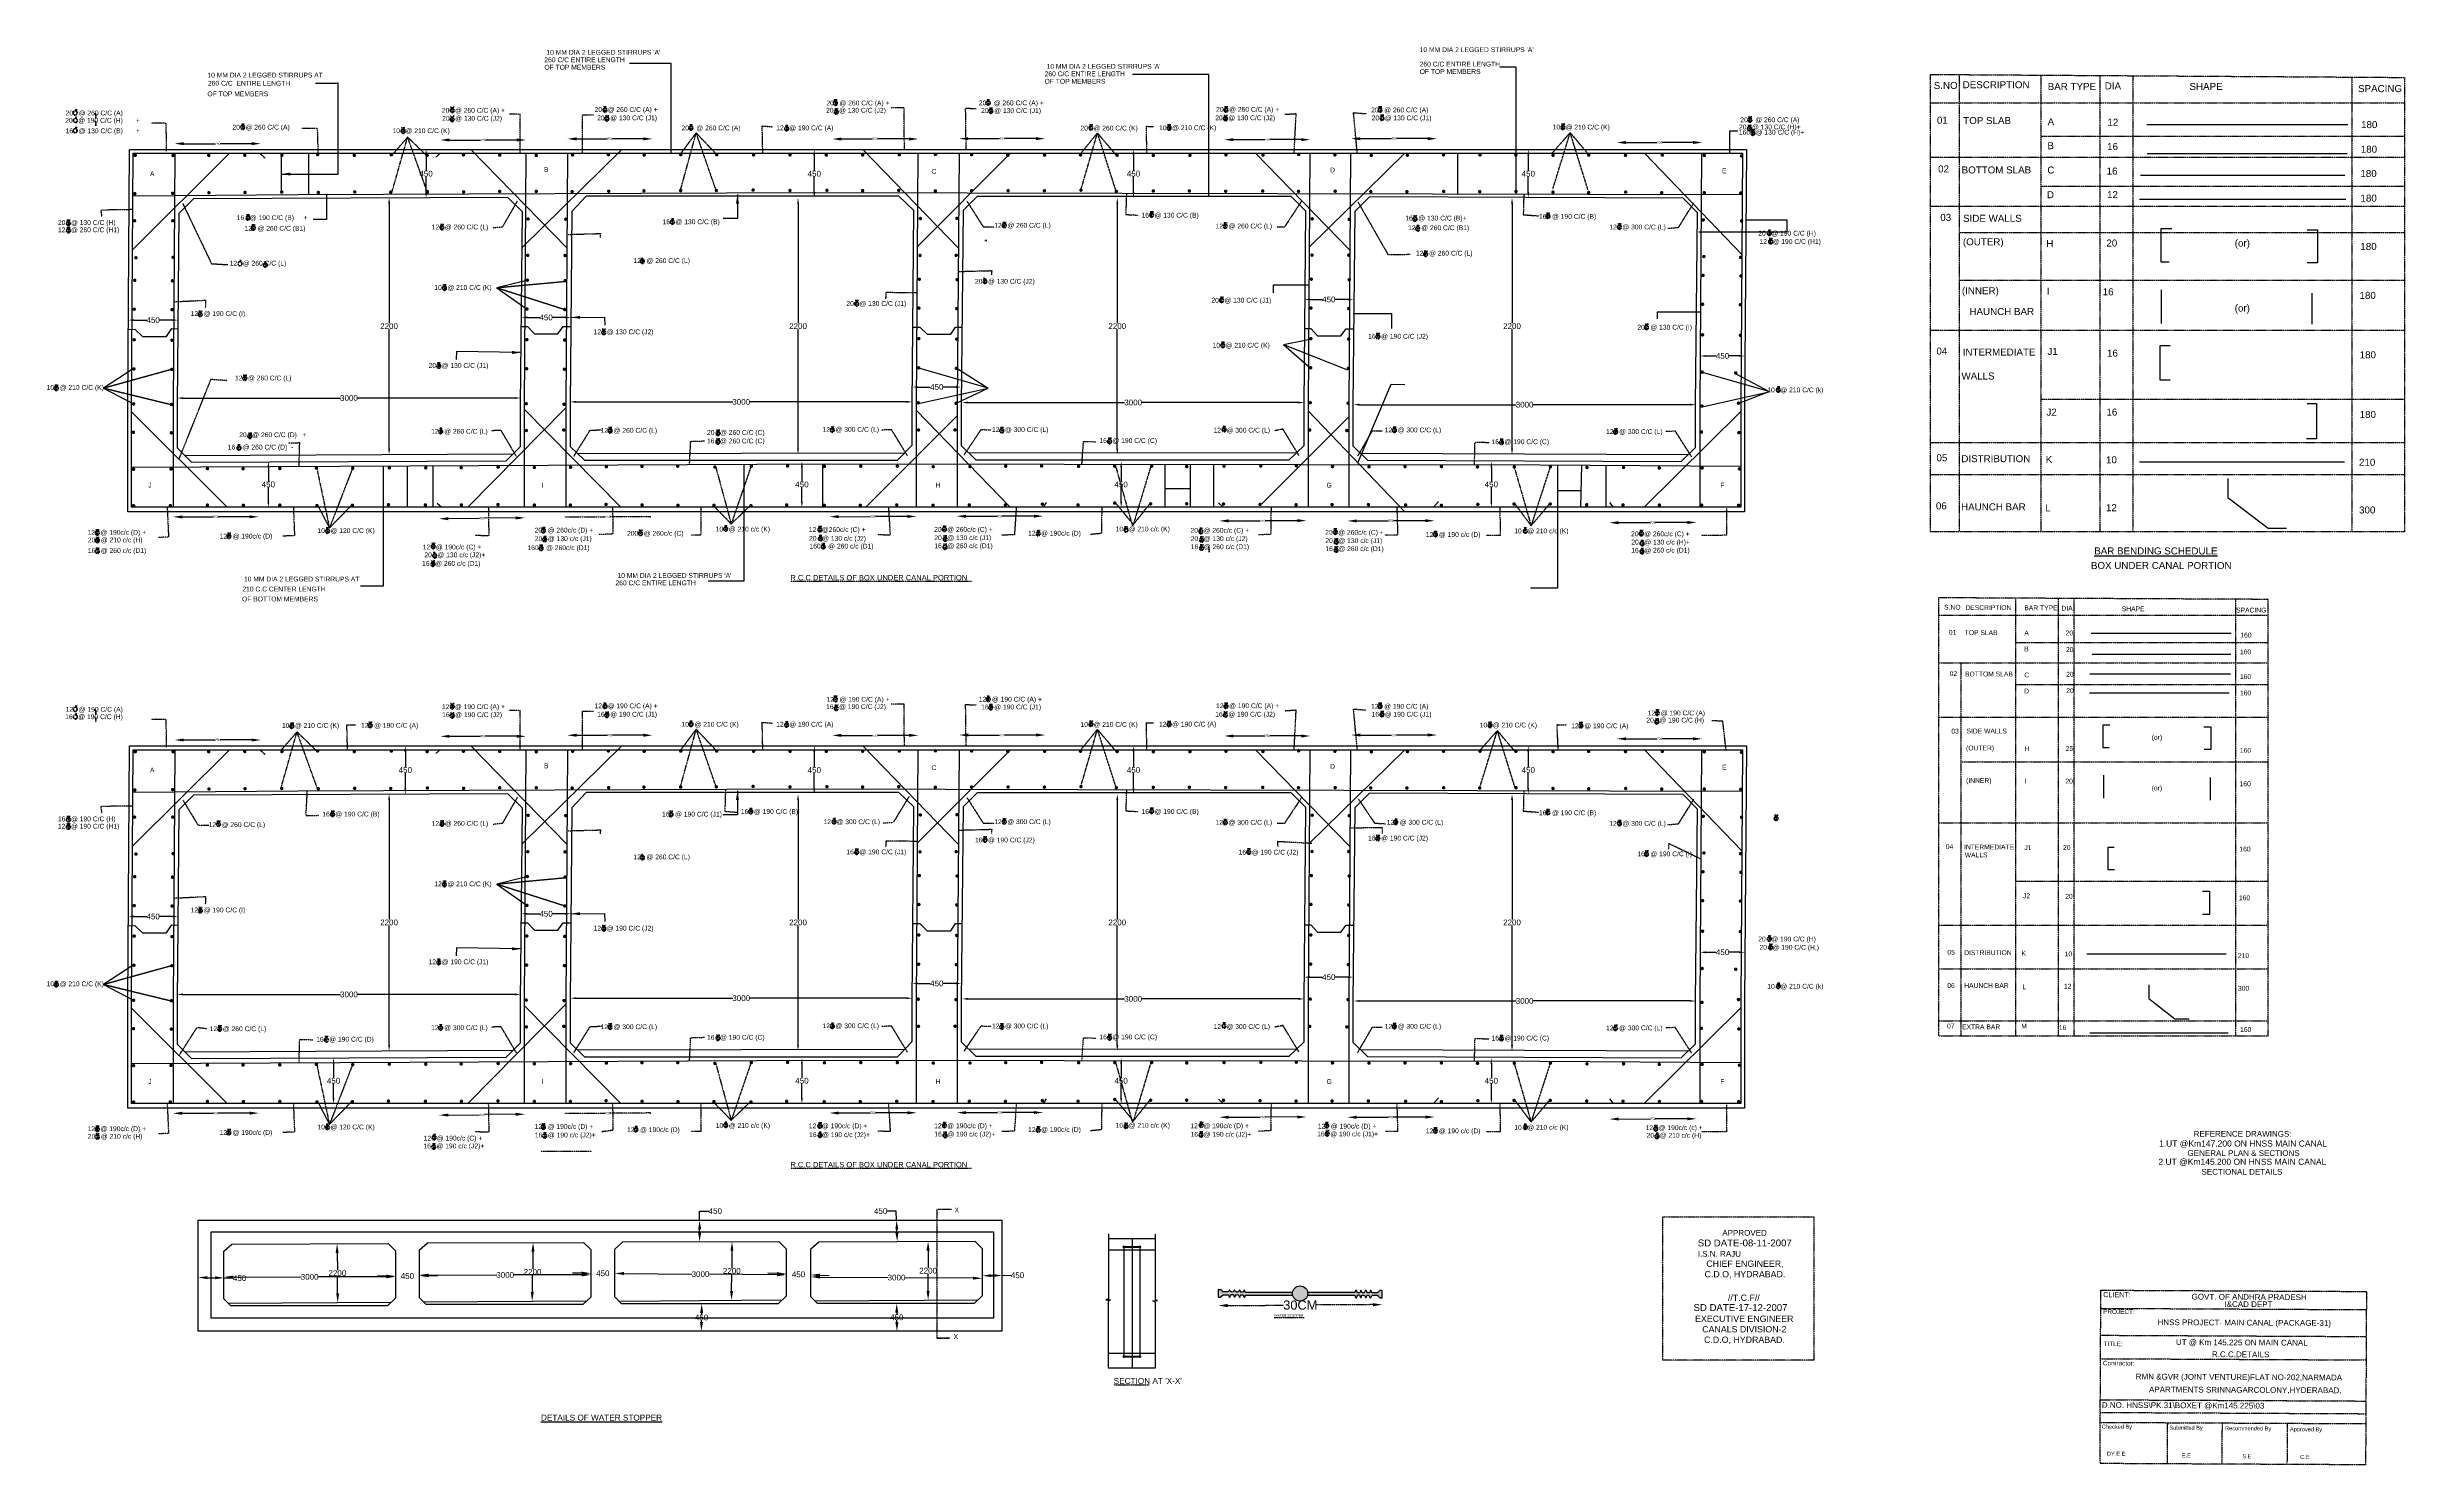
# Model space of a CAD drawing. Header units: millimetres. Extents: x 1006445 to 1027015, y 532888 to 545256.
import ezdxf

# ---------------------------------------------------------------- set-up
doc = ezdxf.new("R2010")
doc.units = ezdxf.units.MM
doc.header["$MEASUREMENT"] = 0
doc.linetypes.add('PHANTOM', pattern=[2.5, 1.25, -0.25, 0.25, -0.25, 0.25, -0.25])
for name, color, linetype in [('DIM', 7, 'Continuous'), ('DWG', 7, 'Continuous'), ('TXT', 7, 'Continuous'), ('TXT @ 1', 7, 'Continuous')]:
    doc.layers.add(name, color=color, linetype=linetype)
doc.styles.add('Notes', font='arial.ttf', dxfattribs={"height": 0.1})
doc.styles.get("Standard").update_dxf_attribs({"font": 'arial.ttf'})
doc.dimstyles.new('Civil', dxfattribs={"dimtxt": 80, "dimasz": 80, "dimexe": 0.1, "dimexo": 0.0625, "dimgap": 0.09, "dimtad": 0, "dimtih": 1, "dimtoh": 1, "dimdec": 0, "dimzin": 12, "dimdsep": 46, "dimtxsty": 'Standard', "dimcen": 0.1, "dimse1": 1, "dimse2": 1, "dimadec": 0, "dimazin": 2, "dimtfac": 1, "dimtdec": 0, "dimtofl": 0, "dimtmove": 0, "dimatfit": 3, "dimfxl": 1, "dimfrac": 1, "dimtolj": 1, "dimtzin": 0, "dimarcsym": 0})
doc.dimstyles.get("Standard").update_dxf_attribs({"dimtxt": 0.18, "dimasz": 0.18, "dimexe": 0.18, "dimexo": 0.0625, "dimgap": 0.09, "dimtad": 0, "dimtih": 1, "dimtoh": 1, "dimdec": 4, "dimzin": 0, "dimdsep": 46, "dimtxsty": 'Standard', "dimcen": 0.09, "dimadec": 0, "dimazin": 0, "dimtfac": 1, "dimtdec": 4, "dimtofl": 0, "dimtmove": 0, "dimatfit": 3, "dimfxl": 1, "dimtolj": 1, "dimtzin": 0, "dimarcsym": 0})

# ---------------------------------------------------------------- blocks, each defined once
blk = doc.blocks.new('*D2')
at = {"layer": 'Defpoints', "color": 0, "transparency": 16777216}
for p in [(1007557, 539217), (1008309, 539217), (1008309, 539212)]:
    blk.add_point(p, dxfattribs=at)
at = {"layer": 'DIM', "color": 0, "lineweight": -2, "transparency": 16777216}
for p, q in [((1007637, 539212), (1007911, 539212)), ((1008229, 539212), (1007955, 539212))]:
    blk.add_line(p, q, dxfattribs=at)
at = {"layer": 'DIM', "color": 0, "transparency": 16777216}
for points in [[(1007637, 539225), (1007637, 539199), (1007557, 539212)], [(1008229, 539225), (1008229, 539199), (1008309, 539212)]]:
    blk.add_solid(points, dxfattribs=at)
at = {"layer": 'DIM', "color": 0, "transparency": 16777216, "insert": (1007933, 539212), "char_height": 20, "attachment_point": 5}
blk.add_mtext('\\A1;750', dxfattribs=at)
blk = doc.blocks.new('*D3')
at = {"layer": 'Defpoints', "color": 0, "transparency": 16777216}
for p in [(1009875, 539242), (1010622, 539244), (1010622, 539242)]:
    blk.add_point(p, dxfattribs=at)
at = {"layer": 'DIM', "color": 0, "lineweight": -2, "transparency": 16777216}
for p, q in [((1009955, 539244), (1010226, 539244)), ((1010542, 539244), (1010270, 539244))]:
    blk.add_line(p, q, dxfattribs=at)
at = {"layer": 'DIM', "color": 0, "transparency": 16777216}
for points in [[(1009955, 539257), (1009955, 539231), (1009875, 539244)], [(1010542, 539257), (1010542, 539231), (1010622, 539244)]]:
    blk.add_solid(points, dxfattribs=at)
at = {"layer": 'DIM', "color": 0, "transparency": 16777216, "insert": (1010248, 539244), "char_height": 20, "attachment_point": 5}
blk.add_mtext('\\A1;750', dxfattribs=at)
blk = doc.blocks.new('*D4')
at = {"layer": 'Defpoints', "color": 0, "transparency": 16777216}
for p in [(1010984, 539250), (1011725, 539253), (1011725, 539250)]:
    blk.add_point(p, dxfattribs=at)
at = {"layer": 'DIM', "color": 0, "lineweight": -2, "transparency": 16777216}
for p, q in [((1011064, 539253), (1011333, 539253)), ((1011645, 539253), (1011377, 539253))]:
    blk.add_line(p, q, dxfattribs=at)
at = {"layer": 'DIM', "color": 0, "transparency": 16777216}
for points in [[(1011064, 539267), (1011064, 539240), (1010984, 539253)], [(1011645, 539267), (1011645, 539240), (1011725, 539253)]]:
    blk.add_solid(points, dxfattribs=at)
at = {"layer": 'DIM', "color": 0, "transparency": 16777216, "insert": (1011355, 539253), "char_height": 20, "attachment_point": 5}
blk.add_mtext('\\A1;750', dxfattribs=at)
blk = doc.blocks.new('*D5')
at = {"layer": 'Defpoints', "color": 0, "transparency": 16777216}
for p in [(1013295, 539257), (1014044, 539257), (1014044, 539252)]:
    blk.add_point(p, dxfattribs=at)
at = {"layer": 'DIM', "color": 0, "lineweight": -2, "transparency": 16777216}
for p, q in [((1013375, 539252), (1013647, 539252)), ((1013964, 539252), (1013691, 539252))]:
    blk.add_line(p, q, dxfattribs=at)
at = {"layer": 'DIM', "color": 0, "transparency": 16777216}
for points in [[(1013375, 539266), (1013375, 539239), (1013295, 539252)], [(1013964, 539266), (1013964, 539239), (1014044, 539252)]]:
    blk.add_solid(points, dxfattribs=at)
at = {"layer": 'DIM', "color": 0, "transparency": 16777216, "insert": (1013669, 539252), "char_height": 20, "attachment_point": 5}
blk.add_mtext('\\A1;750', dxfattribs=at)
blk = doc.blocks.new('*D6')
at = {"layer": 'Defpoints', "color": 0, "transparency": 16777216}
for p in [(1014402, 539248), (1015153, 539255), (1015153, 539248)]:
    blk.add_point(p, dxfattribs=at)
at = {"layer": 'DIM', "color": 0, "lineweight": -2, "transparency": 16777216}
for p, q in [((1014482, 539255), (1014755, 539255)), ((1015073, 539255), (1014800, 539255))]:
    blk.add_line(p, q, dxfattribs=at)
at = {"layer": 'DIM', "color": 0, "transparency": 16777216}
for points in [[(1014482, 539269), (1014482, 539242), (1014402, 539255)], [(1015073, 539269), (1015073, 539242), (1015153, 539255)]]:
    blk.add_solid(points, dxfattribs=at)
at = {"layer": 'DIM', "color": 0, "transparency": 16777216, "insert": (1014777, 539255), "char_height": 20, "attachment_point": 5}
blk.add_mtext('\\A1;750', dxfattribs=at)
blk = doc.blocks.new('*D7')
at = {"layer": 'Defpoints', "color": 0, "transparency": 16777216}
for p in [(1016714, 539255), (1017466, 539255), (1017466, 539247)]:
    blk.add_point(p, dxfattribs=at)
at = {"layer": 'DIM', "color": 0, "lineweight": -2, "transparency": 16777216}
for p, q in [((1016794, 539247), (1017068, 539247)), ((1017386, 539247), (1017112, 539247))]:
    blk.add_line(p, q, dxfattribs=at)
at = {"layer": 'DIM', "color": 0, "transparency": 16777216}
for points in [[(1016794, 539260), (1016794, 539233), (1016714, 539247)], [(1017386, 539260), (1017386, 539233), (1017466, 539247)]]:
    blk.add_solid(points, dxfattribs=at)
at = {"layer": 'DIM', "color": 0, "transparency": 16777216, "insert": (1017090, 539247), "char_height": 20, "attachment_point": 5}
blk.add_mtext('\\A1;750', dxfattribs=at)
blk = doc.blocks.new('*D8')
at = {"layer": 'Defpoints', "color": 0, "transparency": 16777216}
for p in [(1017822, 539248), (1018570, 539255), (1018570, 539248)]:
    blk.add_point(p, dxfattribs=at)
at = {"layer": 'DIM', "color": 0, "lineweight": -2, "transparency": 16777216}
for p, q in [((1017902, 539255), (1018174, 539255)), ((1018490, 539255), (1018218, 539255))]:
    blk.add_line(p, q, dxfattribs=at)
at = {"layer": 'DIM', "color": 0, "transparency": 16777216}
for points in [[(1017902, 539269), (1017902, 539242), (1017822, 539255)], [(1018490, 539269), (1018490, 539242), (1018570, 539255)]]:
    blk.add_solid(points, dxfattribs=at)
at = {"layer": 'DIM', "color": 0, "transparency": 16777216, "insert": (1018196, 539255), "char_height": 20, "attachment_point": 5}
blk.add_mtext('\\A1;750', dxfattribs=at)
blk = doc.blocks.new('*D9')
at = {"layer": 'Defpoints', "color": 0, "transparency": 16777216}
for p in [(1020139, 539238), (1020884, 539238), (1020884, 539222)]:
    blk.add_point(p, dxfattribs=at)
at = {"layer": 'DIM', "color": 0, "lineweight": -2, "transparency": 16777216}
for p, q in [((1020219, 539222), (1020489, 539222)), ((1020804, 539222), (1020534, 539222))]:
    blk.add_line(p, q, dxfattribs=at)
at = {"layer": 'DIM', "color": 0, "transparency": 16777216}
for points in [[(1020219, 539235), (1020219, 539209), (1020139, 539222)], [(1020804, 539235), (1020804, 539209), (1020884, 539222)]]:
    blk.add_solid(points, dxfattribs=at)
at = {"layer": 'DIM', "color": 0, "transparency": 16777216, "insert": (1020512, 539222), "char_height": 20, "attachment_point": 5}
blk.add_mtext('\\A1;750', dxfattribs=at)
blk = doc.blocks.new('*D11')
at = {"layer": 'Defpoints', "color": 0, "transparency": 16777216}
for p in [(1007762, 534515), (1007988, 534519), (1007988, 534511)]:
    blk.add_point(p, dxfattribs=at)
at = {"layer": 'DIM', "color": 0, "lineweight": -2, "transparency": 16777216}
for p, q in [((1007843, 534521), (1007908, 534520)), ((1007988, 534519), (1008068, 534517))]:
    blk.add_line(p, q, dxfattribs=at)
at = {"layer": 'DIM', "color": 0, "transparency": 16777216}
for points in [[(1007843, 534535), (1007842, 534508), (1007763, 534523)], [(1007908, 534534), (1007908, 534507), (1007988, 534519)]]:
    blk.add_solid(points, dxfattribs=at)
at = {"layer": 'DIM', "color": 0, "transparency": 16777216, "insert": (1008124, 534517), "char_height": 50, "attachment_point": 5}
blk.add_mtext('\\A1;450', dxfattribs=at)
blk = doc.blocks.new('*D12')
at = {"layer": 'Defpoints', "color": 0, "transparency": 16777216}
for p in [(1007988, 534519), (1009483, 534529), (1009483, 534521)]:
    blk.add_point(p, dxfattribs=at)
at = {"layer": 'DIM', "color": 0, "lineweight": -2, "transparency": 16777216}
for p, q in [((1008068, 534527), (1008661, 534528)), ((1009403, 534529), (1008810, 534528))]:
    blk.add_line(p, q, dxfattribs=at)
at = {"layer": 'DIM', "color": 0, "transparency": 16777216}
for points in [[(1008068, 534540), (1008068, 534514), (1007988, 534527)], [(1009403, 534542), (1009403, 534516), (1009483, 534529)]]:
    blk.add_solid(points, dxfattribs=at)
at = {"layer": 'DIM', "color": 0, "transparency": 16777216, "insert": (1008735, 534528), "char_height": 50, "attachment_point": 5}
blk.add_mtext('\\A1;3000', dxfattribs=at)
blk = doc.blocks.new('*D13')
at = {"layer": 'Defpoints', "color": 0, "transparency": 16777216}
for p in [(1008980, 534817), (1008980, 534305), (1008986, 534305)]:
    blk.add_point(p, dxfattribs=at)
at = {"layer": 'DIM', "color": 0, "lineweight": -2, "transparency": 16777216}
for p, q in [((1008975, 534737), (1008977, 534587)), ((1008979, 534385), (1008977, 534536))]:
    blk.add_line(p, q, dxfattribs=at)
at = {"layer": 'DIM', "color": 0, "transparency": 16777216}
for points in [[(1008988, 534737), (1008962, 534737), (1008974, 534817)], [(1008993, 534385), (1008966, 534385), (1008980, 534305)]]:
    blk.add_solid(points, dxfattribs=at)
at = {"layer": 'DIM', "color": 0, "transparency": 16777216, "insert": (1008977, 534561), "char_height": 50, "attachment_point": 5}
blk.add_mtext('\\A1;2200', dxfattribs=at)
blk = doc.blocks.new('*D14')
at = {"layer": 'Defpoints', "color": 0, "transparency": 16777216}
for p in [(1009483, 534529), (1009694, 534537), (1009694, 534531)]:
    blk.add_point(p, dxfattribs=at)
at = {"layer": 'DIM', "color": 0, "lineweight": -2, "transparency": 16777216}
for p, q in [((1009403, 534535), (1009323, 534534)), ((1009774, 534538), (1009854, 534539))]:
    blk.add_line(p, q, dxfattribs=at)
at = {"layer": 'DIM', "color": 0, "transparency": 16777216}
for points in [[(1009403, 534548), (1009403, 534521), (1009483, 534535)], [(1009774, 534551), (1009774, 534525), (1009694, 534537)]]:
    blk.add_solid(points, dxfattribs=at)
at = {"layer": 'DIM', "color": 0, "transparency": 16777216, "insert": (1009588, 534536), "char_height": 50, "attachment_point": 5}
blk.add_mtext('\\A1;450', dxfattribs=at)
blk = doc.blocks.new('*D15')
at = {"layer": 'Defpoints', "color": 0, "transparency": 16777216}
for p in [(1009694, 534537), (1011189, 534546), (1011189, 534539)]:
    blk.add_point(p, dxfattribs=at)
at = {"layer": 'DIM', "color": 0, "lineweight": -2, "transparency": 16777216}
for p, q in [((1009774, 534544), (1010367, 534545)), ((1011109, 534546), (1010516, 534545))]:
    blk.add_line(p, q, dxfattribs=at)
at = {"layer": 'DIM', "color": 0, "transparency": 16777216}
for points in [[(1009774, 534557), (1009774, 534530), (1009694, 534544)], [(1011109, 534559), (1011109, 534532), (1011189, 534546)]]:
    blk.add_solid(points, dxfattribs=at)
at = {"layer": 'DIM', "color": 0, "transparency": 16777216, "insert": (1010441, 534545), "char_height": 50, "attachment_point": 5}
blk.add_mtext('\\A1;3000', dxfattribs=at)
blk = doc.blocks.new('*D16')
at = {"layer": 'Defpoints', "color": 0, "transparency": 16777216}
for p in [(1010689, 534828), (1010676, 534316), (1010680, 534316)]:
    blk.add_point(p, dxfattribs=at)
at = {"layer": 'DIM', "color": 0, "lineweight": -2, "transparency": 16777216}
for p, q in [((1010683, 534748), (1010681, 534598)), ((1010678, 534396), (1010680, 534546))]:
    blk.add_line(p, q, dxfattribs=at)
at = {"layer": 'DIM', "color": 0, "transparency": 16777216}
for points in [[(1010670, 534748), (1010697, 534748), (1010685, 534828)], [(1010664, 534396), (1010691, 534396), (1010676, 534316)]]:
    blk.add_solid(points, dxfattribs=at)
at = {"layer": 'DIM', "color": 0, "transparency": 16777216, "insert": (1010680, 534572), "char_height": 50, "attachment_point": 5}
blk.add_mtext('\\A1;2200', dxfattribs=at)
blk = doc.blocks.new('*D17')
at = {"layer": 'Defpoints', "color": 0, "transparency": 16777216}
for p in [(1011189, 534546), (1011397, 534558), (1011397, 534544)]:
    blk.add_point(p, dxfattribs=at)
at = {"layer": 'DIM', "color": 0, "lineweight": -2, "transparency": 16777216}
for p, q in [((1011109, 534561), (1011029, 534562)), ((1011477, 534557), (1011557, 534556))]:
    blk.add_line(p, q, dxfattribs=at)
at = {"layer": 'DIM', "color": 0, "transparency": 16777216}
for points in [[(1011109, 534574), (1011109, 534548), (1011189, 534560)], [(1011477, 534571), (1011477, 534544), (1011397, 534558)]]:
    blk.add_solid(points, dxfattribs=at)
at = {"layer": 'DIM', "color": 0, "transparency": 16777216, "insert": (1011293, 534559), "char_height": 50, "attachment_point": 5}
blk.add_mtext('\\A1;450', dxfattribs=at)
blk = doc.blocks.new('*D18')
at = {"layer": 'Defpoints', "color": 0, "transparency": 16777216}
for p in [(1011397, 534558), (1012892, 534546), (1012892, 534546)]:
    blk.add_point(p, dxfattribs=at)
at = {"layer": 'DIM', "color": 0, "lineweight": -2, "transparency": 16777216}
for p, q in [((1011477, 534557), (1012070, 534552)), ((1012812, 534546), (1012219, 534551))]:
    blk.add_line(p, q, dxfattribs=at)
at = {"layer": 'DIM', "color": 0, "transparency": 16777216}
for points in [[(1011477, 534571), (1011477, 534544), (1011397, 534558)], [(1012812, 534560), (1012812, 534533), (1012892, 534546)]]:
    blk.add_solid(points, dxfattribs=at)
at = {"layer": 'DIM', "color": 0, "transparency": 16777216, "insert": (1012145, 534552), "char_height": 50, "attachment_point": 5}
blk.add_mtext('\\A1;3000', dxfattribs=at)
blk = doc.blocks.new('*D19')
at = {"layer": 'Defpoints', "color": 0, "transparency": 16777216}
for p in [(1012401, 534836), (1012397, 534324), (1012416, 534324)]:
    blk.add_point(p, dxfattribs=at)
at = {"layer": 'DIM', "color": 0, "lineweight": -2, "transparency": 16777216}
for p, q in [((1012419, 534756), (1012418, 534605)), ((1012416, 534404), (1012418, 534554))]:
    blk.add_line(p, q, dxfattribs=at)
at = {"layer": 'DIM', "color": 0, "transparency": 16777216}
for points in [[(1012406, 534756), (1012432, 534756), (1012420, 534836)], [(1012403, 534404), (1012430, 534404), (1012416, 534324)]]:
    blk.add_solid(points, dxfattribs=at)
at = {"layer": 'DIM', "color": 0, "transparency": 16777216, "insert": (1012418, 534580), "char_height": 50, "attachment_point": 5}
blk.add_mtext('\\A1;2200', dxfattribs=at)
blk = doc.blocks.new('*D20')
at = {"layer": 'Defpoints', "color": 0, "transparency": 16777216}
for p in [(1012892, 534546), (1013108, 534546), (1013108, 534537)]:
    blk.add_point(p, dxfattribs=at)
at = {"layer": 'DIM', "color": 0, "lineweight": -2, "transparency": 16777216}
for p, q in [((1012813, 534557), (1012733, 534560)), ((1013188, 534543), (1013268, 534540))]:
    blk.add_line(p, q, dxfattribs=at)
at = {"layer": 'DIM', "color": 0, "transparency": 16777216}
for points in [[(1012813, 534570), (1012812, 534544), (1012892, 534554)], [(1013189, 534556), (1013188, 534529), (1013108, 534546)]]:
    blk.add_solid(points, dxfattribs=at)
at = {"layer": 'DIM', "color": 0, "transparency": 16777216, "insert": (1013000, 534550), "char_height": 50, "attachment_point": 5}
blk.add_mtext('\\A1;450', dxfattribs=at)
blk = doc.blocks.new('*D21')
at = {"layer": 'Defpoints', "color": 0, "transparency": 16777216}
for p in [(1012137, 535022), (1012153, 535022), (1012153, 534835)]:
    blk.add_point(p, dxfattribs=at)
at = {"layer": 'DIM', "color": 0, "lineweight": -2, "transparency": 16777216}
for p, q in [((1012137, 535022), (1012137, 535102)), ((1012137, 535102), (1012217, 535102)), ((1012137, 534915), (1012137, 534942))]:
    blk.add_line(p, q, dxfattribs=at)
at = {"layer": 'DIM', "color": 0, "transparency": 16777216}
for points in [[(1012124, 534942), (1012151, 534942), (1012137, 535022)], [(1012124, 534915), (1012151, 534915), (1012137, 534835)]]:
    blk.add_solid(points, dxfattribs=at)
at = {"layer": 'DIM', "color": 0, "transparency": 16777216, "insert": (1012274, 535102), "char_height": 50, "attachment_point": 5}
blk.add_mtext('\\A1;450', dxfattribs=at)
blk = doc.blocks.new('*D22')
at = {"layer": 'Defpoints', "color": 0, "transparency": 16777216}
for p in [(1012147, 534294), (1012144, 534055), (1012153, 534054)]:
    blk.add_point(p, dxfattribs=at)
at = {"layer": 'DIM', "color": 0, "lineweight": -2, "transparency": 16777216}
for p, q in [((1012155, 534214), (1012154, 534200)), ((1012154, 534134), (1012154, 534148))]:
    blk.add_line(p, q, dxfattribs=at)
at = {"layer": 'DIM', "color": 0, "transparency": 16777216}
for points in [[(1012141, 534214), (1012168, 534213), (1012156, 534294)], [(1012140, 534135), (1012167, 534134), (1012153, 534054)]]:
    blk.add_solid(points, dxfattribs=at)
at = {"layer": 'DIM', "color": 0, "transparency": 16777216, "insert": (1012154, 534174), "char_height": 50, "attachment_point": 5}
blk.add_mtext('\\A1;450', dxfattribs=at)
blk = doc.blocks.new('*D23')
at = {"layer": 'Defpoints', "color": 0, "transparency": 16777216}
for p in [(1013108, 534546), (1014603, 534535), (1014603, 534516)]:
    blk.add_point(p, dxfattribs=at)
at = {"layer": 'DIM', "color": 0, "lineweight": -2, "transparency": 16777216}
for p, q in [((1013188, 534527), (1013781, 534522)), ((1014523, 534517), (1013930, 534521))]:
    blk.add_line(p, q, dxfattribs=at)
at = {"layer": 'DIM', "color": 0, "transparency": 16777216}
for points in [[(1013188, 534540), (1013188, 534514), (1013108, 534528)], [(1014523, 534530), (1014523, 534504), (1014603, 534516)]]:
    blk.add_solid(points, dxfattribs=at)
at = {"layer": 'DIM', "color": 0, "transparency": 16777216, "insert": (1013855, 534522), "char_height": 50, "attachment_point": 5}
blk.add_mtext('\\A1;3000', dxfattribs=at)
blk = doc.blocks.new('*D24')
at = {"layer": 'Defpoints', "color": 0, "transparency": 16777216}
for p in [(1014603, 534516), (1014775, 534541), (1014775, 534519)]:
    blk.add_point(p, dxfattribs=at)
at = {"layer": 'DIM', "color": 0, "lineweight": -2, "transparency": 16777216}
for p, q in [((1014682, 534539), (1014695, 534539)), ((1014775, 534541), (1014855, 534542))]:
    blk.add_line(p, q, dxfattribs=at)
at = {"layer": 'DIM', "color": 0, "transparency": 16777216}
for points in [[(1014682, 534552), (1014683, 534526), (1014602, 534538)], [(1014695, 534553), (1014695, 534526), (1014775, 534541)]]:
    blk.add_solid(points, dxfattribs=at)
at = {"layer": 'DIM', "color": 0, "transparency": 16777216, "insert": (1014911, 534542), "char_height": 50, "attachment_point": 5}
blk.add_mtext('\\A1;450', dxfattribs=at)
blk = doc.blocks.new('*D25')
at = {"layer": 'Defpoints', "color": 0, "transparency": 16777216}
for p in [(1013861, 534295), (1013859, 534054), (1013863, 534055)]:
    blk.add_point(p, dxfattribs=at)
at = {"layer": 'DIM', "color": 0, "lineweight": -2, "transparency": 16777216}
for p, q in [((1013858, 534215), (1013858, 534201)), ((1013858, 534134), (1013858, 534149))]:
    blk.add_line(p, q, dxfattribs=at)
at = {"layer": 'DIM', "color": 0, "transparency": 16777216}
for points in [[(1013871, 534216), (1013844, 534215), (1013857, 534295)], [(1013872, 534135), (1013845, 534134), (1013859, 534054)]]:
    blk.add_solid(points, dxfattribs=at)
at = {"layer": 'DIM', "color": 0, "transparency": 16777216, "insert": (1013858, 534175), "char_height": 50, "attachment_point": 5}
blk.add_mtext('\\A1;450', dxfattribs=at)
blk = doc.blocks.new('*D10')
at = {"layer": 'Defpoints', "color": 0, "linetype": 'PHANTOM', "transparency": 16777216}
for p in [(1016663, 534271), (1018093, 534286), (1018093, 534280)]:
    blk.add_point(p, dxfattribs=at)
at = {"layer": 'DIM', "color": 0, "linetype": 'PHANTOM', "lineweight": -2, "transparency": 16777216}
for p, q in [((1016743, 534278), (1017235, 534281)), ((1018013, 534286), (1017520, 534283))]:
    blk.add_line(p, q, dxfattribs=at)
at = {"layer": 'DIM', "color": 0, "linetype": 'PHANTOM', "transparency": 16777216}
for points in [[(1016743, 534292), (1016743, 534265), (1016663, 534278)], [(1018013, 534299), (1018013, 534272), (1018093, 534286)]]:
    blk.add_solid(points, dxfattribs=at)
at = {"layer": 'DIM', "color": 0, "linetype": 'PHANTOM', "transparency": 16777216, "insert": (1017378, 534282), "char_height": 80, "attachment_point": 5}
blk.add_mtext('\\A1;30CM', dxfattribs=at)
blk = doc.blocks.new('*D26')
at = {"layer": 'Defpoints', "color": 0, "transparency": 16777216}
for p in [(1014136, 534838), (1014131, 534326), (1014136, 534326)]:
    blk.add_point(p, dxfattribs=at)
at = {"layer": 'DIM', "color": 0, "lineweight": -2, "transparency": 16777216}
for p, q in [((1014131, 534758), (1014131, 534607)), ((1014131, 534406), (1014131, 534556))]:
    blk.add_line(p, q, dxfattribs=at)
at = {"layer": 'DIM', "color": 0, "transparency": 16777216}
for points in [[(1014144, 534758), (1014117, 534758), (1014131, 534838)], [(1014144, 534406), (1014117, 534406), (1014131, 534326)]]:
    blk.add_solid(points, dxfattribs=at)
at = {"layer": 'DIM', "color": 0, "transparency": 16777216, "insert": (1014131, 534582), "char_height": 50, "attachment_point": 5}
blk.add_mtext('\\A1;2200', dxfattribs=at)
blk = doc.blocks.new('*D27')
at = {"layer": 'Defpoints', "color": 0, "transparency": 16777216}
for p in [(1013852, 535022), (1013856, 535022), (1013857, 534837)]:
    blk.add_point(p, dxfattribs=at)
at = {"layer": 'DIM', "color": 0, "lineweight": -2, "transparency": 16777216}
for p, q in [((1013853, 535102), (1013773, 535102)), ((1013856, 535022), (1013853, 535102)), ((1013859, 534917), (1013858, 534942))]:
    blk.add_line(p, q, dxfattribs=at)
at = {"layer": 'DIM', "color": 0, "transparency": 16777216}
for points in [[(1013871, 534943), (1013845, 534942), (1013856, 535022)], [(1013872, 534917), (1013845, 534916), (1013861, 534837)]]:
    blk.add_solid(points, dxfattribs=at)
at = {"layer": 'DIM', "color": 0, "transparency": 16777216, "insert": (1013717, 535102), "char_height": 50, "attachment_point": 5}
blk.add_mtext('\\A1;450', dxfattribs=at)
blk = doc.blocks.new('*D29')
at = {"layer": 'Defpoints', "color": 0, "transparency": 16777216}
for p in [(1014381, 535952), (1015134, 535962), (1015134, 535953)]:
    blk.add_point(p, dxfattribs=at)
at = {"layer": 'DIM', "color": 0, "lineweight": -2, "transparency": 16777216}
for p, q in [((1014460, 535961), (1014735, 535962)), ((1015054, 535962), (1014779, 535962))]:
    blk.add_line(p, q, dxfattribs=at)
at = {"layer": 'DIM', "color": 0, "transparency": 16777216}
for points in [[(1014460, 535974), (1014461, 535948), (1014380, 535961)], [(1015054, 535975), (1015054, 535949), (1015134, 535962)]]:
    blk.add_solid(points, dxfattribs=at)
at = {"layer": 'DIM', "color": 0, "transparency": 16777216, "insert": (1014757, 535962), "char_height": 20, "attachment_point": 5}
blk.add_mtext('\\A1;750', dxfattribs=at)
blk = doc.blocks.new('*D30')
at = {"layer": 'Defpoints', "color": 0, "transparency": 16777216}
for p in [(1013271, 535952), (1014030, 535960), (1014030, 535954)]:
    blk.add_point(p, dxfattribs=at)
at = {"layer": 'DIM', "color": 0, "lineweight": -2, "transparency": 16777216}
for p, q in [((1013351, 535958), (1013628, 535959)), ((1013950, 535960), (1013673, 535959))]:
    blk.add_line(p, q, dxfattribs=at)
at = {"layer": 'DIM', "color": 0, "transparency": 16777216}
for points in [[(1013351, 535971), (1013351, 535944), (1013271, 535958)], [(1013950, 535973), (1013950, 535946), (1014030, 535960)]]:
    blk.add_solid(points, dxfattribs=at)
at = {"layer": 'DIM', "color": 0, "transparency": 16777216, "insert": (1013650, 535959), "char_height": 20, "attachment_point": 5}
blk.add_mtext('\\A1;750', dxfattribs=at)
blk = doc.blocks.new('*D31')
at = {"layer": 'Defpoints', "color": 0, "transparency": 16777216}
for p in [(1009864, 535936), (1010614, 535947), (1010614, 535944)]:
    blk.add_point(p, dxfattribs=at)
at = {"layer": 'DIM', "color": 0, "lineweight": -2, "transparency": 16777216}
for p, q in [((1009944, 535940), (1010217, 535943)), ((1010534, 535947), (1010261, 535944))]:
    blk.add_line(p, q, dxfattribs=at)
at = {"layer": 'DIM', "color": 0, "transparency": 16777216}
for points in [[(1009944, 535953), (1009944, 535927), (1009864, 535939)], [(1010533, 535960), (1010534, 535933), (1010614, 535947)]]:
    blk.add_solid(points, dxfattribs=at)
at = {"layer": 'DIM', "color": 0, "transparency": 16777216, "insert": (1010239, 535943), "char_height": 20, "attachment_point": 5}
blk.add_mtext('\\A1;750', dxfattribs=at)
blk = doc.blocks.new('*D32')
at = {"layer": 'Defpoints', "color": 0, "transparency": 16777216}
for p in [(1007543, 535952), (1008291, 535957), (1008291, 535953)]:
    blk.add_point(p, dxfattribs=at)
at = {"layer": 'DIM', "color": 0, "lineweight": -2, "transparency": 16777216}
for p, q in [((1007623, 535956), (1007895, 535956)), ((1008211, 535956), (1007939, 535956))]:
    blk.add_line(p, q, dxfattribs=at)
at = {"layer": 'DIM', "color": 0, "transparency": 16777216}
for points in [[(1007623, 535969), (1007623, 535942), (1007543, 535955)], [(1008211, 535970), (1008211, 535943), (1008291, 535957)]]:
    blk.add_solid(points, dxfattribs=at)
at = {"layer": 'DIM', "color": 0, "transparency": 16777216, "insert": (1007917, 535956), "char_height": 20, "attachment_point": 5}
blk.add_mtext('\\A1;750', dxfattribs=at)
blk = doc.blocks.new('*D28')
at = {"layer": 'Defpoints', "color": 0, "linetype": 'PHANTOM', "transparency": 16777216}
for p in [(1010966, 535950), (1011709, 535958), (1011709, 535951)]:
    blk.add_point(p, dxfattribs=at)
at = {"layer": 'TXT', "color": 0, "linetype": 'PHANTOM', "lineweight": -2, "transparency": 16777216}
for p, q in [((1010966, 535950), (1010966, 535957)), ((1010966, 535956), (1011315, 535957)), ((1011709, 535958), (1011360, 535957)), ((1011709, 535951), (1011709, 535958))]:
    blk.add_line(p, q, dxfattribs=at)
at = {"layer": 'TXT', "color": 0, "linetype": 'PHANTOM', "transparency": 16777216}
for points in [[(1010966, 535956), (1010966, 535956), (1010966, 535956)], [(1011709, 535958), (1011709, 535958), (1011709, 535958)]]:
    blk.add_solid(points, dxfattribs=at)
at = {"layer": 'TXT', "color": 0, "linetype": 'PHANTOM', "transparency": 16777216, "insert": (1011337, 535957), "char_height": 20, "attachment_point": 5}
blk.add_mtext('\\A1;750', dxfattribs=at)
blk = doc.blocks.new('*D33')
at = {"color": 0, "lineweight": -2, "transparency": 16777216}
for p, q in [((1008944, 536388), (1008944, 536265)), ((1008944, 536090), (1008944, 536213))]:
    blk.add_line(p, q, dxfattribs=at)
at = {"color": 0, "transparency": 16777216}
for points in [[(1008935, 536388), (1008952, 536388), (1008944, 536438)], [(1008935, 536090), (1008952, 536090), (1008944, 536040)]]:
    blk.add_solid(points, dxfattribs=at)
at = {"layer": 'Defpoints', "color": 0, "transparency": 16777216}
for p in [(1008916, 536438), (1008944, 536438), (1008918, 536040)]:
    blk.add_point(p, dxfattribs=at)
at = {"color": 0, "transparency": 16777216, "insert": (1008944, 536239), "char_height": 50, "attachment_point": 5}
blk.add_mtext('\\A1;450', dxfattribs=at)
blk = doc.blocks.new('*D34')
at = {"color": 0, "lineweight": -2, "transparency": 16777216}
for p, q in [((1009428, 538689), (1009428, 537645)), ((1009428, 536551), (1009428, 537594))]:
    blk.add_line(p, q, dxfattribs=at)
at = {"color": 0, "transparency": 16777216}
for points in [[(1009420, 538689), (1009437, 538689), (1009428, 538739)], [(1009420, 536551), (1009437, 536551), (1009428, 536501)]]:
    blk.add_solid(points, dxfattribs=at)
at = {"layer": 'Defpoints', "color": 0, "transparency": 16777216}
for p in [(1009428, 538739), (1009428, 538739), (1009438, 536501)]:
    blk.add_point(p, dxfattribs=at)
at = {"color": 0, "transparency": 16777216, "insert": (1009428, 537620), "char_height": 50, "attachment_point": 5}
blk.add_mtext('\\A1;2200', dxfattribs=at)
blk = doc.blocks.new('*D35')
at = {"color": 0, "lineweight": -2, "transparency": 16777216}
for p, q in [((1009570, 539110), (1009570, 538976)), ((1009570, 538789), (1009570, 538924))]:
    blk.add_line(p, q, dxfattribs=at)
at = {"color": 0, "transparency": 16777216}
for points in [[(1009561, 539110), (1009578, 539110), (1009570, 539160)], [(1009561, 538789), (1009578, 538789), (1009570, 538739)]]:
    blk.add_solid(points, dxfattribs=at)
at = {"layer": 'Defpoints', "color": 0, "transparency": 16777216}
for p in [(1009570, 539160), (1009570, 539160), (1009570, 538739)]:
    blk.add_point(p, dxfattribs=at)
at = {"color": 0, "transparency": 16777216, "insert": (1009570, 538950), "char_height": 50, "attachment_point": 5}
blk.add_mtext('\\A1;450', dxfattribs=at)
blk = doc.blocks.new('*D36')
at = {"color": 0, "lineweight": -2, "transparency": 16777216}
for p, q in [((1007629, 536992), (1009003, 536992)), ((1010526, 536992), (1009152, 536992))]:
    blk.add_line(p, q, dxfattribs=at)
at = {"color": 0, "transparency": 16777216}
for points in [[(1007629, 537001), (1007629, 536984), (1007579, 536992)], [(1010526, 537001), (1010526, 536984), (1010576, 536992)]]:
    blk.add_solid(points, dxfattribs=at)
at = {"layer": 'Defpoints', "color": 0, "transparency": 16777216}
for p in [(1007579, 536964), (1010576, 536992), (1010576, 536961)]:
    blk.add_point(p, dxfattribs=at)
at = {"color": 0, "transparency": 16777216, "insert": (1009078, 536992), "char_height": 50, "attachment_point": 5}
blk.add_mtext('\\A1;3000', dxfattribs=at)
blk = doc.blocks.new('*D37')
at = {"color": 0, "lineweight": -2, "transparency": 16777216}
for p, q in [((1013030, 536388), (1013030, 536265)), ((1013030, 536090), (1013030, 536213))]:
    blk.add_line(p, q, dxfattribs=at)
at = {"color": 0, "transparency": 16777216}
for points in [[(1013021, 536388), (1013038, 536388), (1013030, 536438)], [(1013021, 536090), (1013038, 536090), (1013030, 536040)]]:
    blk.add_solid(points, dxfattribs=at)
at = {"layer": 'Defpoints', "color": 0, "transparency": 16777216}
for p in [(1013002, 536438), (1013030, 536438), (1013004, 536040)]:
    blk.add_point(p, dxfattribs=at)
at = {"color": 0, "transparency": 16777216, "insert": (1013030, 536239), "char_height": 50, "attachment_point": 5}
blk.add_mtext('\\A1;450', dxfattribs=at)
blk = doc.blocks.new('*D38')
at = {"color": 0, "lineweight": -2, "transparency": 16777216}
for p, q in [((1012996, 538689), (1012996, 537645)), ((1012996, 536551), (1012996, 537594))]:
    blk.add_line(p, q, dxfattribs=at)
at = {"color": 0, "transparency": 16777216}
for points in [[(1012988, 538689), (1013004, 538689), (1012996, 538739)], [(1012988, 536551), (1013004, 536551), (1012996, 536501)]]:
    blk.add_solid(points, dxfattribs=at)
at = {"layer": 'Defpoints', "color": 0, "transparency": 16777216}
for p in [(1012996, 538739), (1012996, 538739), (1013006, 536501)]:
    blk.add_point(p, dxfattribs=at)
at = {"color": 0, "transparency": 16777216, "insert": (1012996, 537620), "char_height": 50, "attachment_point": 5}
blk.add_mtext('\\A1;2200', dxfattribs=at)
blk = doc.blocks.new('*D39')
at = {"color": 0, "lineweight": -2, "transparency": 16777216}
for p, q in [((1013138, 539110), (1013138, 538976)), ((1013138, 538789), (1013138, 538924))]:
    blk.add_line(p, q, dxfattribs=at)
at = {"color": 0, "transparency": 16777216}
for points in [[(1013129, 539110), (1013146, 539110), (1013138, 539160)], [(1013129, 538789), (1013146, 538789), (1013138, 538739)]]:
    blk.add_solid(points, dxfattribs=at)
at = {"layer": 'Defpoints', "color": 0, "transparency": 16777216}
for p in [(1013138, 539160), (1013138, 539160), (1013138, 538739)]:
    blk.add_point(p, dxfattribs=at)
at = {"color": 0, "transparency": 16777216, "insert": (1013138, 538950), "char_height": 50, "attachment_point": 5}
blk.add_mtext('\\A1;450', dxfattribs=at)
blk = doc.blocks.new('*D40')
at = {"color": 0, "lineweight": -2, "transparency": 16777216}
for p, q in [((1011058, 536959), (1012426, 536959)), ((1013942, 536959), (1012575, 536959))]:
    blk.add_line(p, q, dxfattribs=at)
at = {"color": 0, "transparency": 16777216}
for points in [[(1011058, 536967), (1011058, 536951), (1011008, 536959)], [(1013942, 536967), (1013942, 536951), (1013992, 536959)]]:
    blk.add_solid(points, dxfattribs=at)
at = {"layer": 'Defpoints', "color": 0, "transparency": 16777216}
for p in [(1011008, 536930), (1013992, 536959), (1013992, 536927)]:
    blk.add_point(p, dxfattribs=at)
at = {"color": 0, "transparency": 16777216, "insert": (1012500, 536959), "char_height": 50, "attachment_point": 5}
blk.add_mtext('\\A1;3000', dxfattribs=at)
blk = doc.blocks.new('*D41')
at = {"color": 0, "lineweight": -2, "transparency": 16777216}
for p, q in [((1015815, 536388), (1015815, 536265)), ((1015815, 536090), (1015815, 536213))]:
    blk.add_line(p, q, dxfattribs=at)
at = {"color": 0, "transparency": 16777216}
for points in [[(1015807, 536388), (1015824, 536388), (1015815, 536438)], [(1015807, 536090), (1015824, 536090), (1015815, 536040)]]:
    blk.add_solid(points, dxfattribs=at)
at = {"layer": 'Defpoints', "color": 0, "transparency": 16777216}
for p in [(1015787, 536438), (1015815, 536438), (1015789, 536040)]:
    blk.add_point(p, dxfattribs=at)
at = {"color": 0, "transparency": 16777216, "insert": (1015815, 536239), "char_height": 50, "attachment_point": 5}
blk.add_mtext('\\A1;450', dxfattribs=at)
blk = doc.blocks.new('*D42')
at = {"color": 0, "lineweight": -2, "transparency": 16777216}
for p, q in [((1015781, 538689), (1015781, 537645)), ((1015781, 536551), (1015781, 537594))]:
    blk.add_line(p, q, dxfattribs=at)
at = {"color": 0, "transparency": 16777216}
for points in [[(1015773, 538689), (1015790, 538689), (1015781, 538739)], [(1015773, 536551), (1015790, 536551), (1015781, 536501)]]:
    blk.add_solid(points, dxfattribs=at)
at = {"layer": 'Defpoints', "color": 0, "transparency": 16777216}
for p in [(1015781, 538739), (1015781, 538739), (1015791, 536501)]:
    blk.add_point(p, dxfattribs=at)
at = {"color": 0, "transparency": 16777216, "insert": (1015781, 537620), "char_height": 50, "attachment_point": 5}
blk.add_mtext('\\A1;2200', dxfattribs=at)
blk = doc.blocks.new('*D43')
at = {"color": 0, "lineweight": -2, "transparency": 16777216}
for p, q in [((1015923, 539110), (1015923, 538976)), ((1015923, 538789), (1015923, 538924))]:
    blk.add_line(p, q, dxfattribs=at)
at = {"color": 0, "transparency": 16777216}
for points in [[(1015915, 539110), (1015931, 539110), (1015923, 539160)], [(1015915, 538789), (1015931, 538789), (1015923, 538739)]]:
    blk.add_solid(points, dxfattribs=at)
at = {"layer": 'Defpoints', "color": 0, "transparency": 16777216}
for p in [(1015923, 539160), (1015923, 539160), (1015923, 538739)]:
    blk.add_point(p, dxfattribs=at)
at = {"color": 0, "transparency": 16777216, "insert": (1015923, 538950), "char_height": 50, "attachment_point": 5}
blk.add_mtext('\\A1;450', dxfattribs=at)
blk = doc.blocks.new('*D44')
at = {"color": 0, "lineweight": -2, "transparency": 16777216}
for p, q in [((1014478, 536953), (1015845, 536953)), ((1017362, 536953), (1015995, 536953))]:
    blk.add_line(p, q, dxfattribs=at)
at = {"color": 0, "transparency": 16777216}
for points in [[(1014478, 536962), (1014478, 536945), (1014428, 536953)], [(1017362, 536962), (1017362, 536945), (1017412, 536953)]]:
    blk.add_solid(points, dxfattribs=at)
at = {"layer": 'Defpoints', "color": 0, "transparency": 16777216}
for p in [(1014428, 536925), (1017412, 536953), (1017412, 536922)]:
    blk.add_point(p, dxfattribs=at)
at = {"color": 0, "transparency": 16777216, "insert": (1015920, 536953), "char_height": 50, "attachment_point": 5}
blk.add_mtext('\\A1;3000', dxfattribs=at)
blk = doc.blocks.new('*D45')
at = {"color": 0, "lineweight": -2, "transparency": 16777216}
for p, q in [((1019045, 536388), (1019045, 536265)), ((1019045, 536090), (1019045, 536213))]:
    blk.add_line(p, q, dxfattribs=at)
at = {"color": 0, "transparency": 16777216}
for points in [[(1019037, 536388), (1019053, 536388), (1019045, 536438)], [(1019037, 536090), (1019053, 536090), (1019045, 536040)]]:
    blk.add_solid(points, dxfattribs=at)
at = {"layer": 'Defpoints', "color": 0, "transparency": 16777216}
for p in [(1019045, 536438), (1019231, 536438), (1019233, 536040)]:
    blk.add_point(p, dxfattribs=at)
at = {"color": 0, "transparency": 16777216, "insert": (1019045, 536239), "char_height": 50, "attachment_point": 5}
blk.add_mtext('\\A1;450', dxfattribs=at)
blk = doc.blocks.new('*D46')
at = {"color": 0, "lineweight": -2, "transparency": 16777216}
for p, q in [((1019225, 538689), (1019225, 537645)), ((1019225, 536551), (1019225, 537594))]:
    blk.add_line(p, q, dxfattribs=at)
at = {"color": 0, "transparency": 16777216}
for points in [[(1019217, 538689), (1019234, 538689), (1019225, 538739)], [(1019217, 536551), (1019234, 536551), (1019225, 536501)]]:
    blk.add_solid(points, dxfattribs=at)
at = {"layer": 'Defpoints', "color": 0, "transparency": 16777216}
for p in [(1019225, 538739), (1019225, 538739), (1019235, 536501)]:
    blk.add_point(p, dxfattribs=at)
at = {"color": 0, "transparency": 16777216, "insert": (1019225, 537620), "char_height": 50, "attachment_point": 5}
blk.add_mtext('\\A1;2200', dxfattribs=at)
blk = doc.blocks.new('*D47')
at = {"color": 0, "lineweight": -2, "transparency": 16777216}
for p, q in [((1019367, 539110), (1019367, 538976)), ((1019367, 538789), (1019367, 538924))]:
    blk.add_line(p, q, dxfattribs=at)
at = {"color": 0, "transparency": 16777216}
for points in [[(1019359, 539110), (1019375, 539110), (1019367, 539160)], [(1019359, 538789), (1019375, 538789), (1019367, 538739)]]:
    blk.add_solid(points, dxfattribs=at)
at = {"layer": 'Defpoints', "color": 0, "transparency": 16777216}
for p in [(1019367, 539160), (1019367, 539160), (1019367, 538739)]:
    blk.add_point(p, dxfattribs=at)
at = {"color": 0, "transparency": 16777216, "insert": (1019367, 538950), "char_height": 50, "attachment_point": 5}
blk.add_mtext('\\A1;450', dxfattribs=at)
blk = doc.blocks.new('*D48')
at = {"color": 0, "lineweight": -2, "transparency": 16777216}
for p, q in [((1017893, 536935), (1019261, 536935)), ((1020777, 536935), (1019410, 536935))]:
    blk.add_line(p, q, dxfattribs=at)
at = {"color": 0, "transparency": 16777216}
for points in [[(1017893, 536943), (1017893, 536927), (1017843, 536935)], [(1020777, 536943), (1020777, 536927), (1020827, 536935)]]:
    blk.add_solid(points, dxfattribs=at)
at = {"layer": 'Defpoints', "color": 0, "transparency": 16777216}
for p in [(1017843, 536906), (1020827, 536935), (1020827, 536904)]:
    blk.add_point(p, dxfattribs=at)
at = {"color": 0, "transparency": 16777216, "insert": (1019335, 536935), "char_height": 50, "attachment_point": 5}
blk.add_mtext('\\A1;3000', dxfattribs=at)
blk = doc.blocks.new('*D49')
at = {"color": 0, "lineweight": -2, "transparency": 16777216}
for p, q in [((1007204, 537672), (1007314, 537672)), ((1007536, 537672), (1007426, 537672))]:
    blk.add_line(p, q, dxfattribs=at)
at = {"color": 0, "transparency": 16777216}
for points in [[(1007204, 537680), (1007204, 537664), (1007154, 537672)], [(1007536, 537680), (1007536, 537664), (1007586, 537672)]]:
    blk.add_solid(points, dxfattribs=at)
at = {"layer": 'Defpoints', "color": 0, "transparency": 16777216}
for p in [(1007154, 537676), (1007586, 537672), (1007586, 537672)]:
    blk.add_point(p, dxfattribs=at)
at = {"color": 0, "transparency": 16777216, "insert": (1007370, 537672), "char_height": 50, "attachment_point": 5}
blk.add_mtext('\\A1;450', dxfattribs=at)
blk = doc.blocks.new('*D50')
at = {"color": 0, "lineweight": -2, "transparency": 16777216}
for p, q in [((1010633, 537696), (1010742, 537696)), ((1010964, 537696), (1010855, 537696))]:
    blk.add_line(p, q, dxfattribs=at)
at = {"color": 0, "transparency": 16777216}
for points in [[(1010633, 537704), (1010633, 537688), (1010583, 537696)], [(1010964, 537704), (1010964, 537688), (1011014, 537696)]]:
    blk.add_solid(points, dxfattribs=at)
at = {"layer": 'Defpoints', "color": 0, "transparency": 16777216}
for p in [(1010583, 537700), (1011014, 537696), (1011014, 537696)]:
    blk.add_point(p, dxfattribs=at)
at = {"color": 0, "transparency": 16777216, "insert": (1010798, 537696), "char_height": 50, "attachment_point": 5}
blk.add_mtext('\\A1;450', dxfattribs=at)
blk = doc.blocks.new('*D51')
at = {"color": 0, "lineweight": -2, "transparency": 16777216}
for p, q in [((1014044, 537088), (1014150, 537088)), ((1014370, 537088), (1014263, 537088))]:
    blk.add_line(p, q, dxfattribs=at)
at = {"color": 0, "transparency": 16777216}
for points in [[(1014044, 537097), (1014044, 537080), (1013994, 537088)], [(1014370, 537097), (1014370, 537080), (1014420, 537088)]]:
    blk.add_solid(points, dxfattribs=at)
at = {"layer": 'Defpoints', "color": 0, "transparency": 16777216}
for p in [(1013994, 537086), (1014420, 537088), (1014420, 537082)]:
    blk.add_point(p, dxfattribs=at)
at = {"color": 0, "transparency": 16777216, "insert": (1014207, 537088), "char_height": 50, "attachment_point": 5}
blk.add_mtext('\\A1;450', dxfattribs=at)
blk = doc.blocks.new('*D52')
at = {"color": 0, "lineweight": -2, "transparency": 16777216}
for p, q in [((1017464, 537143), (1017571, 537143)), ((1017790, 537143), (1017683, 537143))]:
    blk.add_line(p, q, dxfattribs=at)
at = {"color": 0, "transparency": 16777216}
for points in [[(1017464, 537151), (1017464, 537134), (1017414, 537143)], [(1017790, 537151), (1017790, 537134), (1017840, 537143)]]:
    blk.add_solid(points, dxfattribs=at)
at = {"layer": 'Defpoints', "color": 0, "transparency": 16777216}
for p in [(1017414, 537140), (1017840, 537143), (1017840, 537143)]:
    blk.add_point(p, dxfattribs=at)
at = {"color": 0, "transparency": 16777216, "insert": (1017627, 537143), "char_height": 50, "attachment_point": 5}
blk.add_mtext('\\A1;450', dxfattribs=at)
blk = doc.blocks.new('*D53')
at = {"color": 0, "lineweight": -2, "transparency": 16777216}
for p, q in [((1020917, 537360), (1021006, 537360)), ((1021208, 537360), (1021119, 537360))]:
    blk.add_line(p, q, dxfattribs=at)
at = {"color": 0, "transparency": 16777216}
for points in [[(1020917, 537368), (1020917, 537351), (1020867, 537360)], [(1021208, 537368), (1021208, 537351), (1021258, 537360)]]:
    blk.add_solid(points, dxfattribs=at)
at = {"layer": 'Defpoints', "color": 0, "transparency": 16777216}
for p in [(1020867, 537350), (1021258, 537360), (1021258, 537359)]:
    blk.add_point(p, dxfattribs=at)
at = {"color": 0, "transparency": 16777216, "insert": (1021062, 537360), "char_height": 50, "attachment_point": 5}
blk.add_mtext('\\A1;450', dxfattribs=at)
blk = doc.blocks.new('*D54')
at = {"layer": 'Defpoints', "color": 0, "transparency": 16777216}
for p in [(1016672, 535915), (1017431, 535923), (1017431, 535917)]:
    blk.add_point(p, dxfattribs=at)
at = {"layer": 'DIM', "color": 0, "lineweight": -2, "transparency": 16777216}
for p, q in [((1016752, 535921), (1017029, 535922)), ((1017351, 535923), (1017073, 535922))]:
    blk.add_line(p, q, dxfattribs=at)
at = {"layer": 'DIM', "color": 0, "transparency": 16777216}
for points in [[(1016752, 535934), (1016752, 535908), (1016672, 535921)], [(1017351, 535936), (1017351, 535910), (1017431, 535923)]]:
    blk.add_solid(points, dxfattribs=at)
at = {"layer": 'DIM', "color": 0, "transparency": 16777216, "insert": (1017051, 535922), "char_height": 20, "attachment_point": 5}
blk.add_mtext('\\A1;750', dxfattribs=at)
blk = doc.blocks.new('*D55')
at = {"layer": 'Defpoints', "color": 0, "transparency": 16777216}
for p in [(1017790, 535915), (1018549, 535923), (1018549, 535917)]:
    blk.add_point(p, dxfattribs=at)
at = {"layer": 'DIM', "color": 0, "lineweight": -2, "transparency": 16777216}
for p, q in [((1017870, 535921), (1018147, 535922)), ((1018469, 535922), (1018191, 535922))]:
    blk.add_line(p, q, dxfattribs=at)
at = {"layer": 'DIM', "color": 0, "transparency": 16777216}
for points in [[(1017870, 535934), (1017870, 535907), (1017790, 535920)], [(1018469, 535936), (1018469, 535909), (1018549, 535923)]]:
    blk.add_solid(points, dxfattribs=at)
at = {"layer": 'DIM', "color": 0, "transparency": 16777216, "insert": (1018169, 535922), "char_height": 20, "attachment_point": 5}
blk.add_mtext('\\A1;750', dxfattribs=at)
blk = doc.blocks.new('*D56')
at = {"layer": 'Defpoints', "color": 0, "transparency": 16777216}
for p in [(1020075, 535899), (1020834, 535907), (1020834, 535901)]:
    blk.add_point(p, dxfattribs=at)
at = {"layer": 'DIM', "color": 0, "lineweight": -2, "transparency": 16777216}
for p, q in [((1020155, 535905), (1020432, 535906)), ((1020754, 535907), (1020476, 535906))]:
    blk.add_line(p, q, dxfattribs=at)
at = {"layer": 'DIM', "color": 0, "transparency": 16777216}
for points in [[(1020155, 535918), (1020155, 535892), (1020075, 535905)], [(1020754, 535920), (1020754, 535894), (1020834, 535907)]]:
    blk.add_solid(points, dxfattribs=at)
at = {"layer": 'DIM', "color": 0, "transparency": 16777216, "insert": (1020454, 535906), "char_height": 20, "attachment_point": 5}
blk.add_mtext('\\A1;750', dxfattribs=at)
blk = doc.blocks.new('*D57')
at = {"layer": 'Defpoints', "color": 0, "transparency": 16777216}
for p in [(1007557, 544419), (1008309, 544419), (1008309, 544414)]:
    blk.add_point(p, dxfattribs=at)
at = {"layer": 'DIM', "color": 0, "lineweight": -2, "transparency": 16777216}
for p, q in [((1007637, 544414), (1007911, 544414)), ((1008229, 544414), (1007955, 544414))]:
    blk.add_line(p, q, dxfattribs=at)
at = {"layer": 'DIM', "color": 0, "transparency": 16777216}
for points in [[(1007637, 544428), (1007637, 544401), (1007557, 544414)], [(1008229, 544428), (1008229, 544401), (1008309, 544414)]]:
    blk.add_solid(points, dxfattribs=at)
at = {"layer": 'DIM', "color": 0, "transparency": 16777216, "insert": (1007933, 544414), "char_height": 20, "attachment_point": 5}
blk.add_mtext('\\A1;750', dxfattribs=at)
blk = doc.blocks.new('*D58')
at = {"layer": 'Defpoints', "color": 0, "transparency": 16777216}
for p in [(1009875, 544445), (1010622, 544446), (1010622, 544445)]:
    blk.add_point(p, dxfattribs=at)
at = {"layer": 'DIM', "color": 0, "lineweight": -2, "transparency": 16777216}
for p, q in [((1009955, 544446), (1010226, 544446)), ((1010542, 544446), (1010270, 544446))]:
    blk.add_line(p, q, dxfattribs=at)
at = {"layer": 'DIM', "color": 0, "transparency": 16777216}
for points in [[(1009955, 544460), (1009955, 544433), (1009875, 544446)], [(1010542, 544460), (1010542, 544433), (1010622, 544446)]]:
    blk.add_solid(points, dxfattribs=at)
at = {"layer": 'DIM', "color": 0, "transparency": 16777216, "insert": (1010248, 544446), "char_height": 20, "attachment_point": 5}
blk.add_mtext('\\A1;750', dxfattribs=at)
blk = doc.blocks.new('*D59')
at = {"layer": 'Defpoints', "color": 0, "transparency": 16777216}
for p in [(1010984, 544453), (1011725, 544456), (1011725, 544453)]:
    blk.add_point(p, dxfattribs=at)
at = {"layer": 'DIM', "color": 0, "lineweight": -2, "transparency": 16777216}
for p, q in [((1011064, 544456), (1011333, 544456)), ((1011645, 544456), (1011377, 544456))]:
    blk.add_line(p, q, dxfattribs=at)
at = {"layer": 'DIM', "color": 0, "transparency": 16777216}
for points in [[(1011064, 544469), (1011064, 544442), (1010984, 544456)], [(1011645, 544469), (1011645, 544442), (1011725, 544456)]]:
    blk.add_solid(points, dxfattribs=at)
at = {"layer": 'DIM', "color": 0, "transparency": 16777216, "insert": (1011355, 544456), "char_height": 20, "attachment_point": 5}
blk.add_mtext('\\A1;750', dxfattribs=at)
blk = doc.blocks.new('*D60')
at = {"layer": 'Defpoints', "color": 0, "transparency": 16777216}
for p in [(1013295, 544460), (1014044, 544460), (1014044, 544455)]:
    blk.add_point(p, dxfattribs=at)
at = {"layer": 'DIM', "color": 0, "lineweight": -2, "transparency": 16777216}
for p, q in [((1013375, 544455), (1013647, 544455)), ((1013964, 544455), (1013691, 544455))]:
    blk.add_line(p, q, dxfattribs=at)
at = {"layer": 'DIM', "color": 0, "transparency": 16777216}
for points in [[(1013375, 544468), (1013375, 544441), (1013295, 544455)], [(1013964, 544468), (1013964, 544441), (1014044, 544455)]]:
    blk.add_solid(points, dxfattribs=at)
at = {"layer": 'DIM', "color": 0, "transparency": 16777216, "insert": (1013669, 544455), "char_height": 20, "attachment_point": 5}
blk.add_mtext('\\A1;750', dxfattribs=at)
blk = doc.blocks.new('*D61')
at = {"layer": 'Defpoints', "color": 0, "transparency": 16777216}
for p in [(1014402, 544451), (1015153, 544458), (1015153, 544451)]:
    blk.add_point(p, dxfattribs=at)
at = {"layer": 'DIM', "color": 0, "lineweight": -2, "transparency": 16777216}
for p, q in [((1014482, 544458), (1014755, 544458)), ((1015073, 544458), (1014800, 544458))]:
    blk.add_line(p, q, dxfattribs=at)
at = {"layer": 'DIM', "color": 0, "transparency": 16777216}
for points in [[(1014482, 544471), (1014482, 544445), (1014402, 544458)], [(1015073, 544471), (1015073, 544445), (1015153, 544458)]]:
    blk.add_solid(points, dxfattribs=at)
at = {"layer": 'DIM', "color": 0, "transparency": 16777216, "insert": (1014777, 544458), "char_height": 20, "attachment_point": 5}
blk.add_mtext('\\A1;750', dxfattribs=at)
blk = doc.blocks.new('*D62')
at = {"layer": 'Defpoints', "color": 0, "transparency": 16777216}
for p in [(1016714, 544458), (1017466, 544458), (1017466, 544449)]:
    blk.add_point(p, dxfattribs=at)
at = {"layer": 'DIM', "color": 0, "lineweight": -2, "transparency": 16777216}
for p, q in [((1016794, 544449), (1017068, 544449)), ((1017386, 544449), (1017112, 544449))]:
    blk.add_line(p, q, dxfattribs=at)
at = {"layer": 'DIM', "color": 0, "transparency": 16777216}
for points in [[(1016794, 544462), (1016794, 544436), (1016714, 544449)], [(1017386, 544462), (1017386, 544436), (1017466, 544449)]]:
    blk.add_solid(points, dxfattribs=at)
at = {"layer": 'DIM', "color": 0, "transparency": 16777216, "insert": (1017090, 544449), "char_height": 20, "attachment_point": 5}
blk.add_mtext('\\A1;750', dxfattribs=at)
blk = doc.blocks.new('*D63')
at = {"layer": 'Defpoints', "color": 0, "transparency": 16777216}
for p in [(1017822, 544451), (1018570, 544458), (1018570, 544451)]:
    blk.add_point(p, dxfattribs=at)
at = {"layer": 'DIM', "color": 0, "lineweight": -2, "transparency": 16777216}
for p, q in [((1017902, 544458), (1018174, 544458)), ((1018490, 544458), (1018218, 544458))]:
    blk.add_line(p, q, dxfattribs=at)
at = {"layer": 'DIM', "color": 0, "transparency": 16777216}
for points in [[(1017902, 544471), (1017902, 544444), (1017822, 544458)], [(1018490, 544471), (1018490, 544444), (1018570, 544458)]]:
    blk.add_solid(points, dxfattribs=at)
at = {"layer": 'DIM', "color": 0, "transparency": 16777216, "insert": (1018196, 544458), "char_height": 20, "attachment_point": 5}
blk.add_mtext('\\A1;750', dxfattribs=at)
blk = doc.blocks.new('*D64')
at = {"layer": 'Defpoints', "color": 0, "transparency": 16777216}
for p in [(1020139, 544440), (1020884, 544440), (1020884, 544424)]:
    blk.add_point(p, dxfattribs=at)
at = {"layer": 'DIM', "color": 0, "lineweight": -2, "transparency": 16777216}
for p, q in [((1020219, 544424), (1020489, 544424)), ((1020804, 544424), (1020534, 544424))]:
    blk.add_line(p, q, dxfattribs=at)
at = {"layer": 'DIM', "color": 0, "transparency": 16777216}
for points in [[(1020219, 544438), (1020219, 544411), (1020139, 544424)], [(1020804, 544438), (1020804, 544411), (1020884, 544424)]]:
    blk.add_solid(points, dxfattribs=at)
at = {"layer": 'DIM', "color": 0, "transparency": 16777216, "insert": (1020512, 544424), "char_height": 20, "attachment_point": 5}
blk.add_mtext('\\A1;750', dxfattribs=at)
blk = doc.blocks.new('*D65')
at = {"layer": 'Defpoints', "color": 0, "transparency": 16777216}
for p in [(1014381, 541154), (1015134, 541165), (1015134, 541155)]:
    blk.add_point(p, dxfattribs=at)
at = {"layer": 'DIM', "color": 0, "lineweight": -2, "transparency": 16777216}
for p, q in [((1014460, 541164), (1014735, 541164)), ((1015054, 541165), (1014779, 541164))]:
    blk.add_line(p, q, dxfattribs=at)
at = {"layer": 'DIM', "color": 0, "transparency": 16777216}
for points in [[(1014460, 541177), (1014461, 541150), (1014380, 541164)], [(1015054, 541178), (1015054, 541151), (1015134, 541165)]]:
    blk.add_solid(points, dxfattribs=at)
at = {"layer": 'DIM', "color": 0, "transparency": 16777216, "insert": (1014757, 541164), "char_height": 20, "attachment_point": 5}
blk.add_mtext('\\A1;750', dxfattribs=at)
blk = doc.blocks.new('*D66')
at = {"layer": 'Defpoints', "color": 0, "transparency": 16777216}
for p in [(1013271, 541154), (1014030, 541162), (1014030, 541157)]:
    blk.add_point(p, dxfattribs=at)
at = {"layer": 'DIM', "color": 0, "lineweight": -2, "transparency": 16777216}
for p, q in [((1013351, 541160), (1013628, 541161)), ((1013950, 541162), (1013673, 541161))]:
    blk.add_line(p, q, dxfattribs=at)
at = {"layer": 'DIM', "color": 0, "transparency": 16777216}
for points in [[(1013351, 541174), (1013351, 541147), (1013271, 541160)], [(1013950, 541175), (1013950, 541149), (1014030, 541162)]]:
    blk.add_solid(points, dxfattribs=at)
at = {"layer": 'DIM', "color": 0, "transparency": 16777216, "insert": (1013650, 541161), "char_height": 20, "attachment_point": 5}
blk.add_mtext('\\A1;750', dxfattribs=at)
blk = doc.blocks.new('*D67')
at = {"layer": 'Defpoints', "color": 0, "transparency": 16777216}
for p in [(1009864, 541138), (1010614, 541150), (1010614, 541146)]:
    blk.add_point(p, dxfattribs=at)
at = {"layer": 'DIM', "color": 0, "lineweight": -2, "transparency": 16777216}
for p, q in [((1009944, 541143), (1010217, 541146)), ((1010534, 541149), (1010261, 541146))]:
    blk.add_line(p, q, dxfattribs=at)
at = {"layer": 'DIM', "color": 0, "transparency": 16777216}
for points in [[(1009944, 541156), (1009944, 541129), (1009864, 541142)], [(1010533, 541162), (1010534, 541136), (1010614, 541150)]]:
    blk.add_solid(points, dxfattribs=at)
at = {"layer": 'DIM', "color": 0, "transparency": 16777216, "insert": (1010239, 541146), "char_height": 20, "attachment_point": 5}
blk.add_mtext('\\A1;750', dxfattribs=at)
blk = doc.blocks.new('*D68')
at = {"layer": 'Defpoints', "color": 0, "transparency": 16777216}
for p in [(1007543, 541154), (1008291, 541159), (1008291, 541156)]:
    blk.add_point(p, dxfattribs=at)
at = {"layer": 'DIM', "color": 0, "lineweight": -2, "transparency": 16777216}
for p, q in [((1007623, 541158), (1007895, 541158)), ((1008211, 541159), (1007939, 541159))]:
    blk.add_line(p, q, dxfattribs=at)
at = {"layer": 'DIM', "color": 0, "transparency": 16777216}
for points in [[(1007623, 541171), (1007623, 541145), (1007543, 541158)], [(1008211, 541172), (1008211, 541146), (1008291, 541159)]]:
    blk.add_solid(points, dxfattribs=at)
at = {"layer": 'DIM', "color": 0, "transparency": 16777216, "insert": (1007917, 541158), "char_height": 20, "attachment_point": 5}
blk.add_mtext('\\A1;750', dxfattribs=at)
blk = doc.blocks.new('*D69')
at = {"layer": 'Defpoints', "color": 0, "linetype": 'PHANTOM', "transparency": 16777216}
for p in [(1010966, 541152), (1011709, 541160), (1011709, 541153)]:
    blk.add_point(p, dxfattribs=at)
at = {"layer": 'TXT', "color": 0, "linetype": 'PHANTOM', "lineweight": -2, "transparency": 16777216}
for p, q in [((1010966, 541159), (1011315, 541160)), ((1010966, 541152), (1010966, 541159)), ((1011709, 541160), (1011360, 541160)), ((1011709, 541154), (1011709, 541160))]:
    blk.add_line(p, q, dxfattribs=at)
at = {"layer": 'TXT', "color": 0, "linetype": 'PHANTOM', "transparency": 16777216}
for points in [[(1010966, 541159), (1010966, 541159), (1010966, 541159)], [(1011709, 541160), (1011709, 541160), (1011709, 541160)]]:
    blk.add_solid(points, dxfattribs=at)
at = {"layer": 'TXT', "color": 0, "linetype": 'PHANTOM', "transparency": 16777216, "insert": (1011337, 541160), "char_height": 20, "attachment_point": 5}
blk.add_mtext('\\A1;750', dxfattribs=at)
blk = doc.blocks.new('*D89')
at = {"color": 0, "lineweight": -2, "transparency": 16777216}
for p, q in [((1008375, 541591), (1008375, 541467)), ((1008375, 541292), (1008375, 541416))]:
    blk.add_line(p, q, dxfattribs=at)
at = {"color": 0, "transparency": 16777216}
for points in [[(1008367, 541591), (1008383, 541591), (1008375, 541641)], [(1008367, 541292), (1008383, 541292), (1008375, 541242)]]:
    blk.add_solid(points, dxfattribs=at)
at = {"layer": 'Defpoints', "color": 0, "transparency": 16777216}
for p in [(1008347, 541641), (1008375, 541641), (1008349, 541242)]:
    blk.add_point(p, dxfattribs=at)
at = {"color": 0, "transparency": 16777216, "insert": (1008375, 541441), "char_height": 50, "attachment_point": 5}
blk.add_mtext('\\A1;450', dxfattribs=at)
blk = doc.blocks.new('*D90')
at = {"color": 0, "lineweight": -2, "transparency": 16777216}
for p, q in [((1009428, 543891), (1009428, 542848)), ((1009428, 541753), (1009428, 542797))]:
    blk.add_line(p, q, dxfattribs=at)
at = {"color": 0, "transparency": 16777216}
for points in [[(1009420, 543891), (1009437, 543891), (1009428, 543941)], [(1009420, 541753), (1009437, 541753), (1009428, 541703)]]:
    blk.add_solid(points, dxfattribs=at)
at = {"layer": 'Defpoints', "color": 0, "transparency": 16777216}
for p in [(1009428, 543941), (1009428, 543941), (1009438, 541703)]:
    blk.add_point(p, dxfattribs=at)
at = {"color": 0, "transparency": 16777216, "insert": (1009428, 542822), "char_height": 50, "attachment_point": 5}
blk.add_mtext('\\A1;2200', dxfattribs=at)
blk = doc.blocks.new('*D91')
at = {"color": 0, "lineweight": -2, "transparency": 16777216}
for p, q in [((1009751, 544313), (1009751, 544178)), ((1009751, 543992), (1009751, 544127))]:
    blk.add_line(p, q, dxfattribs=at)
at = {"color": 0, "transparency": 16777216}
for points in [[(1009743, 544313), (1009760, 544313), (1009751, 544363)], [(1009743, 543992), (1009760, 543992), (1009751, 543942)]]:
    blk.add_solid(points, dxfattribs=at)
at = {"layer": 'Defpoints', "color": 0, "transparency": 16777216}
for p in [(1009751, 544363), (1009751, 544363), (1009751, 543942)]:
    blk.add_point(p, dxfattribs=at)
at = {"color": 0, "transparency": 16777216, "insert": (1009751, 544152), "char_height": 50, "attachment_point": 5}
blk.add_mtext('\\A1;450', dxfattribs=at)
blk = doc.blocks.new('*D92')
at = {"color": 0, "lineweight": -2, "transparency": 16777216}
for p, q in [((1007629, 542195), (1009003, 542195)), ((1010526, 542195), (1009152, 542195))]:
    blk.add_line(p, q, dxfattribs=at)
at = {"color": 0, "transparency": 16777216}
for points in [[(1007629, 542203), (1007629, 542187), (1007579, 542195)], [(1010526, 542203), (1010526, 542187), (1010576, 542195)]]:
    blk.add_solid(points, dxfattribs=at)
at = {"layer": 'Defpoints', "color": 0, "transparency": 16777216}
for p in [(1007579, 542167), (1010576, 542195), (1010576, 542164)]:
    blk.add_point(p, dxfattribs=at)
at = {"color": 0, "transparency": 16777216, "insert": (1009078, 542195), "char_height": 50, "attachment_point": 5}
blk.add_mtext('\\A1;3000', dxfattribs=at)
blk = doc.blocks.new('*D70')
at = {"color": 0, "lineweight": -2, "transparency": 16777216}
for p, q in [((1013030, 541591), (1013030, 541467)), ((1013030, 541292), (1013030, 541416))]:
    blk.add_line(p, q, dxfattribs=at)
at = {"color": 0, "transparency": 16777216}
for points in [[(1013021, 541591), (1013038, 541591), (1013030, 541641)], [(1013021, 541292), (1013038, 541292), (1013030, 541242)]]:
    blk.add_solid(points, dxfattribs=at)
at = {"layer": 'Defpoints', "color": 0, "transparency": 16777216}
for p in [(1013002, 541641), (1013030, 541641), (1013004, 541242)]:
    blk.add_point(p, dxfattribs=at)
at = {"color": 0, "transparency": 16777216, "insert": (1013030, 541441), "char_height": 50, "attachment_point": 5}
blk.add_mtext('\\A1;450', dxfattribs=at)
blk = doc.blocks.new('*D71')
at = {"color": 0, "lineweight": -2, "transparency": 16777216}
for p, q in [((1012996, 543891), (1012996, 542848)), ((1012996, 541753), (1012996, 542797))]:
    blk.add_line(p, q, dxfattribs=at)
at = {"color": 0, "transparency": 16777216}
for points in [[(1012988, 543891), (1013004, 543891), (1012996, 543941)], [(1012988, 541753), (1013004, 541753), (1012996, 541703)]]:
    blk.add_solid(points, dxfattribs=at)
at = {"layer": 'Defpoints', "color": 0, "transparency": 16777216}
for p in [(1012996, 543941), (1012996, 543941), (1013006, 541703)]:
    blk.add_point(p, dxfattribs=at)
at = {"color": 0, "transparency": 16777216, "insert": (1012996, 542822), "char_height": 50, "attachment_point": 5}
blk.add_mtext('\\A1;2200', dxfattribs=at)
blk = doc.blocks.new('*D72')
at = {"color": 0, "lineweight": -2, "transparency": 16777216}
for p, q in [((1013138, 544313), (1013138, 544178)), ((1013138, 543992), (1013138, 544127))]:
    blk.add_line(p, q, dxfattribs=at)
at = {"color": 0, "transparency": 16777216}
for points in [[(1013129, 544313), (1013146, 544313), (1013138, 544363)], [(1013129, 543992), (1013146, 543992), (1013138, 543942)]]:
    blk.add_solid(points, dxfattribs=at)
at = {"layer": 'Defpoints', "color": 0, "transparency": 16777216}
for p in [(1013138, 544363), (1013138, 544363), (1013138, 543942)]:
    blk.add_point(p, dxfattribs=at)
at = {"color": 0, "transparency": 16777216, "insert": (1013138, 544152), "char_height": 50, "attachment_point": 5}
blk.add_mtext('\\A1;450', dxfattribs=at)
blk = doc.blocks.new('*D73')
at = {"color": 0, "lineweight": -2, "transparency": 16777216}
for p, q in [((1011058, 542161), (1012426, 542161)), ((1013942, 542161), (1012575, 542161))]:
    blk.add_line(p, q, dxfattribs=at)
at = {"color": 0, "transparency": 16777216}
for points in [[(1011058, 542170), (1011058, 542153), (1011008, 542161)], [(1013942, 542170), (1013942, 542153), (1013992, 542161)]]:
    blk.add_solid(points, dxfattribs=at)
at = {"layer": 'Defpoints', "color": 0, "transparency": 16777216}
for p in [(1011008, 542133), (1013992, 542161), (1013992, 542130)]:
    blk.add_point(p, dxfattribs=at)
at = {"color": 0, "transparency": 16777216, "insert": (1012500, 542161), "char_height": 50, "attachment_point": 5}
blk.add_mtext('\\A1;3000', dxfattribs=at)
blk = doc.blocks.new('*D74')
at = {"color": 0, "lineweight": -2, "transparency": 16777216}
for p, q in [((1015815, 541591), (1015815, 541467)), ((1015815, 541292), (1015815, 541416))]:
    blk.add_line(p, q, dxfattribs=at)
at = {"color": 0, "transparency": 16777216}
for points in [[(1015807, 541591), (1015824, 541591), (1015815, 541641)], [(1015807, 541292), (1015824, 541292), (1015815, 541242)]]:
    blk.add_solid(points, dxfattribs=at)
at = {"layer": 'Defpoints', "color": 0, "transparency": 16777216}
for p in [(1015787, 541641), (1015815, 541641), (1015789, 541242)]:
    blk.add_point(p, dxfattribs=at)
at = {"color": 0, "transparency": 16777216, "insert": (1015815, 541441), "char_height": 50, "attachment_point": 5}
blk.add_mtext('\\A1;450', dxfattribs=at)
blk = doc.blocks.new('*D75')
at = {"color": 0, "lineweight": -2, "transparency": 16777216}
for p, q in [((1015781, 543891), (1015781, 542848)), ((1015781, 541753), (1015781, 542797))]:
    blk.add_line(p, q, dxfattribs=at)
at = {"color": 0, "transparency": 16777216}
for points in [[(1015773, 543891), (1015790, 543891), (1015781, 543941)], [(1015773, 541753), (1015790, 541753), (1015781, 541703)]]:
    blk.add_solid(points, dxfattribs=at)
at = {"layer": 'Defpoints', "color": 0, "transparency": 16777216}
for p in [(1015781, 543941), (1015781, 543941), (1015791, 541703)]:
    blk.add_point(p, dxfattribs=at)
at = {"color": 0, "transparency": 16777216, "insert": (1015781, 542822), "char_height": 50, "attachment_point": 5}
blk.add_mtext('\\A1;2200', dxfattribs=at)
blk = doc.blocks.new('*D76')
at = {"color": 0, "lineweight": -2, "transparency": 16777216}
for p, q in [((1015923, 544313), (1015923, 544178)), ((1015923, 543992), (1015923, 544127))]:
    blk.add_line(p, q, dxfattribs=at)
at = {"color": 0, "transparency": 16777216}
for points in [[(1015915, 544313), (1015931, 544313), (1015923, 544363)], [(1015915, 543992), (1015931, 543992), (1015923, 543942)]]:
    blk.add_solid(points, dxfattribs=at)
at = {"layer": 'Defpoints', "color": 0, "transparency": 16777216}
for p in [(1015923, 544363), (1015923, 544363), (1015923, 543942)]:
    blk.add_point(p, dxfattribs=at)
at = {"color": 0, "transparency": 16777216, "insert": (1015923, 544152), "char_height": 50, "attachment_point": 5}
blk.add_mtext('\\A1;450', dxfattribs=at)
blk = doc.blocks.new('*D77')
at = {"color": 0, "lineweight": -2, "transparency": 16777216}
for p, q in [((1014478, 542156), (1015845, 542156)), ((1017362, 542156), (1015995, 542156))]:
    blk.add_line(p, q, dxfattribs=at)
at = {"color": 0, "transparency": 16777216}
for points in [[(1014478, 542164), (1014478, 542147), (1014428, 542156)], [(1017362, 542164), (1017362, 542147), (1017412, 542156)]]:
    blk.add_solid(points, dxfattribs=at)
at = {"layer": 'Defpoints', "color": 0, "transparency": 16777216}
for p in [(1014428, 542127), (1017412, 542156), (1017412, 542124)]:
    blk.add_point(p, dxfattribs=at)
at = {"color": 0, "transparency": 16777216, "insert": (1015920, 542156), "char_height": 50, "attachment_point": 5}
blk.add_mtext('\\A1;3000', dxfattribs=at)
blk = doc.blocks.new('*D78')
at = {"color": 0, "lineweight": -2, "transparency": 16777216}
for p, q in [((1019045, 541591), (1019045, 541467)), ((1019045, 541292), (1019045, 541416))]:
    blk.add_line(p, q, dxfattribs=at)
at = {"color": 0, "transparency": 16777216}
for points in [[(1019037, 541591), (1019053, 541591), (1019045, 541641)], [(1019037, 541292), (1019053, 541292), (1019045, 541242)]]:
    blk.add_solid(points, dxfattribs=at)
at = {"layer": 'Defpoints', "color": 0, "transparency": 16777216}
for p in [(1019045, 541641), (1019231, 541641), (1019233, 541242)]:
    blk.add_point(p, dxfattribs=at)
at = {"color": 0, "transparency": 16777216, "insert": (1019045, 541441), "char_height": 50, "attachment_point": 5}
blk.add_mtext('\\A1;450', dxfattribs=at)
blk = doc.blocks.new('*D79')
at = {"color": 0, "lineweight": -2, "transparency": 16777216}
for p, q in [((1019225, 543891), (1019225, 542848)), ((1019225, 541753), (1019225, 542797))]:
    blk.add_line(p, q, dxfattribs=at)
at = {"color": 0, "transparency": 16777216}
for points in [[(1019217, 543891), (1019234, 543891), (1019225, 543941)], [(1019217, 541753), (1019234, 541753), (1019225, 541703)]]:
    blk.add_solid(points, dxfattribs=at)
at = {"layer": 'Defpoints', "color": 0, "transparency": 16777216}
for p in [(1019225, 543941), (1019225, 543941), (1019235, 541703)]:
    blk.add_point(p, dxfattribs=at)
at = {"color": 0, "transparency": 16777216, "insert": (1019225, 542822), "char_height": 50, "attachment_point": 5}
blk.add_mtext('\\A1;2200', dxfattribs=at)
blk = doc.blocks.new('*D80')
at = {"color": 0, "lineweight": -2, "transparency": 16777216}
for p, q in [((1019367, 544313), (1019367, 544178)), ((1019367, 543992), (1019367, 544127))]:
    blk.add_line(p, q, dxfattribs=at)
at = {"color": 0, "transparency": 16777216}
for points in [[(1019359, 544313), (1019375, 544313), (1019367, 544363)], [(1019359, 543992), (1019375, 543992), (1019367, 543942)]]:
    blk.add_solid(points, dxfattribs=at)
at = {"layer": 'Defpoints', "color": 0, "transparency": 16777216}
for p in [(1019367, 544363), (1019367, 544363), (1019367, 543942)]:
    blk.add_point(p, dxfattribs=at)
at = {"color": 0, "transparency": 16777216, "insert": (1019367, 544152), "char_height": 50, "attachment_point": 5}
blk.add_mtext('\\A1;450', dxfattribs=at)
blk = doc.blocks.new('*D81')
at = {"color": 0, "lineweight": -2, "transparency": 16777216}
for p, q in [((1017893, 542137), (1019261, 542137)), ((1020777, 542137), (1019410, 542137))]:
    blk.add_line(p, q, dxfattribs=at)
at = {"color": 0, "transparency": 16777216}
for points in [[(1017893, 542146), (1017893, 542129), (1017843, 542137)], [(1020777, 542146), (1020777, 542129), (1020827, 542137)]]:
    blk.add_solid(points, dxfattribs=at)
at = {"layer": 'Defpoints', "color": 0, "transparency": 16777216}
for p in [(1017843, 542109), (1020827, 542137), (1020827, 542106)]:
    blk.add_point(p, dxfattribs=at)
at = {"color": 0, "transparency": 16777216, "insert": (1019335, 542137), "char_height": 50, "attachment_point": 5}
blk.add_mtext('\\A1;3000', dxfattribs=at)
blk = doc.blocks.new('*D93')
at = {"color": 0, "lineweight": -2, "transparency": 16777216}
for p, q in [((1007204, 542875), (1007314, 542875)), ((1007536, 542875), (1007426, 542875))]:
    blk.add_line(p, q, dxfattribs=at)
at = {"color": 0, "transparency": 16777216}
for points in [[(1007204, 542883), (1007204, 542866), (1007154, 542875)], [(1007536, 542883), (1007536, 542866), (1007586, 542875)]]:
    blk.add_solid(points, dxfattribs=at)
at = {"layer": 'Defpoints', "color": 0, "transparency": 16777216}
for p in [(1007154, 542878), (1007586, 542875), (1007586, 542875)]:
    blk.add_point(p, dxfattribs=at)
at = {"color": 0, "transparency": 16777216, "insert": (1007370, 542875), "char_height": 50, "attachment_point": 5}
blk.add_mtext('\\A1;450', dxfattribs=at)
blk = doc.blocks.new('*D82')
at = {"color": 0, "lineweight": -2, "transparency": 16777216}
for p, q in [((1010633, 542898), (1010742, 542898)), ((1010964, 542898), (1010855, 542898))]:
    blk.add_line(p, q, dxfattribs=at)
at = {"color": 0, "transparency": 16777216}
for points in [[(1010633, 542907), (1010633, 542890), (1010583, 542898)], [(1010964, 542907), (1010964, 542890), (1011014, 542898)]]:
    blk.add_solid(points, dxfattribs=at)
at = {"layer": 'Defpoints', "color": 0, "transparency": 16777216}
for p in [(1010583, 542902), (1011014, 542898), (1011014, 542898)]:
    blk.add_point(p, dxfattribs=at)
at = {"color": 0, "transparency": 16777216, "insert": (1010798, 542898), "char_height": 50, "attachment_point": 5}
blk.add_mtext('\\A1;450', dxfattribs=at)
blk = doc.blocks.new('*D83')
at = {"color": 0, "lineweight": -2, "transparency": 16777216}
for p, q in [((1014044, 542291), (1014150, 542291)), ((1014370, 542291), (1014263, 542291))]:
    blk.add_line(p, q, dxfattribs=at)
at = {"color": 0, "transparency": 16777216}
for points in [[(1014044, 542299), (1014044, 542282), (1013994, 542291)], [(1014370, 542299), (1014370, 542282), (1014420, 542291)]]:
    blk.add_solid(points, dxfattribs=at)
at = {"layer": 'Defpoints', "color": 0, "transparency": 16777216}
for p in [(1013994, 542288), (1014420, 542291), (1014420, 542284)]:
    blk.add_point(p, dxfattribs=at)
at = {"color": 0, "transparency": 16777216, "insert": (1014207, 542291), "char_height": 50, "attachment_point": 5}
blk.add_mtext('\\A1;450', dxfattribs=at)
blk = doc.blocks.new('*D84')
at = {"color": 0, "lineweight": -2, "transparency": 16777216}
for p, q in [((1017464, 543055), (1017571, 543055)), ((1017790, 543055), (1017683, 543055))]:
    blk.add_line(p, q, dxfattribs=at)
at = {"color": 0, "transparency": 16777216}
for points in [[(1017464, 543063), (1017464, 543046), (1017414, 543055)], [(1017790, 543063), (1017790, 543046), (1017840, 543055)]]:
    blk.add_solid(points, dxfattribs=at)
at = {"layer": 'Defpoints', "color": 0, "transparency": 16777216}
for p in [(1017414, 543052), (1017840, 543055), (1017840, 543055)]:
    blk.add_point(p, dxfattribs=at)
at = {"color": 0, "transparency": 16777216, "insert": (1017627, 543055), "char_height": 50, "attachment_point": 5}
blk.add_mtext('\\A1;450', dxfattribs=at)
blk = doc.blocks.new('*D85')
at = {"color": 0, "lineweight": -2, "transparency": 16777216}
for p, q in [((1020917, 542562), (1021006, 542562)), ((1021208, 542562), (1021119, 542562))]:
    blk.add_line(p, q, dxfattribs=at)
at = {"color": 0, "transparency": 16777216}
for points in [[(1020917, 542570), (1020917, 542554), (1020867, 542562)], [(1021208, 542570), (1021208, 542554), (1021258, 542562)]]:
    blk.add_solid(points, dxfattribs=at)
at = {"layer": 'Defpoints', "color": 0, "transparency": 16777216}
for p in [(1020867, 542553), (1021258, 542562), (1021258, 542562)]:
    blk.add_point(p, dxfattribs=at)
at = {"color": 0, "transparency": 16777216, "insert": (1021062, 542562), "char_height": 50, "attachment_point": 5}
blk.add_mtext('\\A1;450', dxfattribs=at)
blk = doc.blocks.new('*D86')
at = {"layer": 'Defpoints', "color": 0, "transparency": 16777216}
for p in [(1016672, 541118), (1017431, 541126), (1017431, 541120)]:
    blk.add_point(p, dxfattribs=at)
at = {"layer": 'DIM', "color": 0, "lineweight": -2, "transparency": 16777216}
for p, q in [((1016752, 541124), (1017029, 541125)), ((1017351, 541125), (1017073, 541125))]:
    blk.add_line(p, q, dxfattribs=at)
at = {"layer": 'DIM', "color": 0, "transparency": 16777216}
for points in [[(1016752, 541137), (1016752, 541110), (1016672, 541123)], [(1017351, 541139), (1017351, 541112), (1017431, 541126)]]:
    blk.add_solid(points, dxfattribs=at)
at = {"layer": 'DIM', "color": 0, "transparency": 16777216, "insert": (1017051, 541125), "char_height": 20, "attachment_point": 5}
blk.add_mtext('\\A1;750', dxfattribs=at)
blk = doc.blocks.new('*D87')
at = {"layer": 'Defpoints', "color": 0, "transparency": 16777216}
for p in [(1017790, 541117), (1018549, 541125), (1018549, 541119)]:
    blk.add_point(p, dxfattribs=at)
at = {"layer": 'DIM', "color": 0, "lineweight": -2, "transparency": 16777216}
for p, q in [((1017870, 541123), (1018147, 541124)), ((1018469, 541125), (1018191, 541124))]:
    blk.add_line(p, q, dxfattribs=at)
at = {"layer": 'DIM', "color": 0, "transparency": 16777216}
for points in [[(1017870, 541136), (1017870, 541110), (1017790, 541123)], [(1018469, 541138), (1018469, 541112), (1018549, 541125)]]:
    blk.add_solid(points, dxfattribs=at)
at = {"layer": 'DIM', "color": 0, "transparency": 16777216, "insert": (1018169, 541124), "char_height": 20, "attachment_point": 5}
blk.add_mtext('\\A1;750', dxfattribs=at)
blk = doc.blocks.new('*D88')
at = {"layer": 'Defpoints', "color": 0, "transparency": 16777216}
for p in [(1020075, 541102), (1020834, 541110), (1020834, 541104)]:
    blk.add_point(p, dxfattribs=at)
at = {"layer": 'DIM', "color": 0, "lineweight": -2, "transparency": 16777216}
for p, q in [((1020155, 541108), (1020432, 541109)), ((1020754, 541109), (1020476, 541109))]:
    blk.add_line(p, q, dxfattribs=at)
at = {"layer": 'DIM', "color": 0, "transparency": 16777216}
for points in [[(1020155, 541121), (1020155, 541094), (1020075, 541107)], [(1020754, 541123), (1020754, 541096), (1020834, 541110)]]:
    blk.add_solid(points, dxfattribs=at)
at = {"layer": 'DIM', "color": 0, "transparency": 16777216, "insert": (1020454, 541109), "char_height": 20, "attachment_point": 5}
blk.add_mtext('\\A1;750', dxfattribs=at)

msp = doc.modelspace()

# ---------------------------------------------------------------- hatches: boundary and pattern name
at = {"layer": 'DWG'}
h = msp.add_hatch(dxfattribs=at)
h.set_pattern_fill('ANSI31', color=256, scale=1.185804)
h.set_pattern_definition([(45, (1002282.26823, 530620.87313), (-0.1048112995, 0.1048112995), [])])
h.paths.add_polyline_path([(1015911.89015, 534792.7804), (1015844.05358, 534792.84358, 3.5640330542), (1015843.90815, 534786.42199), (1015911.89015, 534786.94316)])
h.paths.add_polyline_path([(1015975.40198, 534792.72126), (1015911.89015, 534792.7804), (1015911.89015, 534786.94316), (1015975.29518, 534787.42924, 4.0875730469)])
h = msp.add_hatch(color=256, dxfattribs=at)
h.dxf.hatch_style = 1
h.paths.add_polyline_path([(1017311.30871, 534369.26106, -0.0533380593), (1017309.80925, 534383.27726, -0.0370594868), (1017310.53525, 534393.05882), (1016900.11336, 534393.05882), (1016894.56969, 534407.16347), (1016892.25986, 534409.93201), (1016890.41197, 534412.00841), (1016889.02603, 534412.70052), (1016886.48517, 534412.70052), (1016886.02322, 534411.77768), (1016885.56127, 534409.00914), (1016884.63728, 534406.24064), (1016883.48236, 534402.77995), (1016881.17253, 534398.62716), (1016880.24863, 534397.4736), (1016877.47675, 534396.32007), (1016874.01199, 534395.62793), (1016867.77536, 534395.16651), (1016862.00067, 534395.16651), (1016859.22889, 534395.85862), (1016856.68803, 534397.70432), (1016855.30209, 534401.3957), (1016854.37819, 534406.00991), (1016852.99225, 534409.70129), (1016851.60631, 534411.77768), (1016849.06555, 534413.16197), (1016846.29367, 534413.16197), (1016845.36977, 534412.2391), (1016843.98383, 534409.23987), (1016842.59789, 534405.08708), (1016840.98102, 534402.54926), (1016838.67119, 534400.01145), (1016835.66838, 534397.93505), (1016831.51056, 534396.55076), (1016827.81479, 534396.08934), (1016822.73316, 534396.32007), (1016818.11339, 534397.93505), (1016813.95567, 534400.70356), (1016810.02896, 534404.62566), (1016807.02606, 534408.54772), (1016804.94725, 534411.31627), (1016803.79233, 534412.70052), (1016799.86553, 534412.2391), (1016798.94163, 534409.00914), (1016798.47959, 534406.24064), (1016797.32467, 534403.01068), (1016793.16695, 534398.62716), (1016789.47117, 534397.24291), (1016783.00361, 534396.08934), (1016776.53595, 534397.70432), (1016769.14449, 534400.24214), (1016766.14159, 534405.08708), (1016764.75574, 534409.00914), (1016764.52472, 534410.62412), (1016762.21489, 534412.2391), (1016759.44301, 534412.00841), (1016758.75013, 534409.4706), (1016757.59512, 534406.93274), (1016755.28528, 534402.77995), (1016752.28248, 534400.47287), (1016748.81772, 534399.3193), (1016743.27405, 534398.16574), (1016735.8825, 534397.24291), (1016707.79705, 534397.24291), (1016699.4816, 534397.24291), (1016696.01675, 534405.98719), (1016692.552, 534410.83209), (1016686.08443, 534414.06204), (1016682.15764, 534414.75419), (1016675.45905, 534415.4463), (1016669.68446, 534416.36917), (1016661.3583, 534417.9524), (1016661.3583, 534350.72452), (1016679.15876, 534350.72452), (1016704.74692, 534371.28179), (1016750.36054, 534371.28179), (1016754.12176, 534359.07888), (1016757.94458, 534352.96957), (1016759.72858, 534351.69681), (1016762.78685, 534351.69681), (1016765.08058, 534352.96957), (1016765.84522, 534355.76967), (1016767.37431, 534358.56977), (1016769.66804, 534363.91544), (1016770.68749, 534367.47919), (1016771.96177, 534370.27929), (1016772.72631, 534372.57028), (1016774.51031, 534373.5885), (1016779.35268, 534374.09758), (1016784.19496, 534374.09758), (1016788.01777, 534374.35215), (1016791.07605, 534374.35215), (1016792.35041, 534374.35215), (1016796.42805, 534371.55205), (1016797.44751, 534364.42455), (1016798.21214, 534359.07888), (1016799.74123, 534354.75148), (1016800.76069, 534352.71503), (1016801.52524, 534352.71503), (1016807.38697, 534353.47868), (1016811.97442, 534363.15175), (1016813.75842, 534369.26106), (1016815.54242, 534372.3157), (1016818.09097, 534372.82481), (1016821.91388, 534372.82481), (1016832.61789, 534373.07939), (1016834.40189, 534372.82481), (1016838.73443, 534366.71554), (1016842.04762, 534360.09711), (1016843.32189, 534356.53336), (1016845.61562, 534352.96957), (1016848.41907, 534351.18769), (1016850.96762, 534350.93316), (1016853.51617, 534355.26056), (1016854.79044, 534361.11534), (1016855.30017, 534364.42455), (1016857.33908, 534368.24284), (1016859.63281, 534370.7884), (1016864.22017, 534371.55205), (1016868.2979, 534372.3157), (1016872.37563, 534372.3157), (1016875.68881, 534372.3157), (1016877.72763, 534371.29751), (1016881.55054, 534367.22461), (1016883.58936, 534360.09711), (1016885.88309, 534355.26056), (1016888.94136, 534352.20592), (1016892.50937, 534350.67858), (1016895.31282, 534352.46049), (1016896.842, 534359.588), (1016897.60655, 534364.67909), (1016898.62601, 534369.26106)])
h.paths.add_polyline_path([(1017309.80925, 534383.27726, 1), (1017442.32507, 534383.27726, 1)])
h.paths.add_polyline_path([(1017852.69426, 534369.26106), (1017856.04872, 534355.33045), (1017860.47545, 534347.96144), (1017865.63991, 534345.25946), (1017868.591, 534346.48764), (1017869.82061, 534351.4003), (1017873.26358, 534359.01498), (1017874.49328, 534363.68201), (1017875.72289, 534365.40148), (1017877.44437, 534368.10346), (1017879.16586, 534369.33163), (1017882.85477, 534370.80544), (1017887.03547, 534370.80544), (1017889.98665, 534370.80544), (1017893.18369, 534370.06852), (1017895.15111, 534368.84034), (1017897.11854, 534364.66456), (1017898.34815, 534358.76935), (1017899.08596, 534355.82175), (1017899.82369, 534353.61102), (1017902.283, 534349.9265), (1017904.49627, 534347.71581), (1017907.20152, 534347.71581), (1017909.90667, 534349.18962), (1017912.36597, 534353.61102), (1017912.36597, 534358.52372), (1017913.10379, 534362.20821), (1017915.07113, 534365.64711), (1017919.98974, 534367.85783), (1017923.9245, 534369.82289), (1017928.84311, 534369.82289), (1017937.45054, 534367.36654), (1017939.66381, 534363.68201), (1017941.63124, 534359.7519), (1017943.35272, 534354.8392), (1017945.56609, 534350.90905), (1017948.0254, 534347.22452), (1017951.96016, 534346.97889), (1017955.15728, 534350.66342), (1017956.38689, 534357.7868), (1017957.86243, 534362.94513), (1017962.53501, 534366.13836), (1017968.43729, 534367.36654), (1017971.38838, 534367.36654), (1017974.58551, 534367.12091), (1017979.25809, 534364.17331), (1017980.48769, 534362.45388), (1017981.47145, 534358.76935), (1017981.96324, 534355.82175), (1017982.70106, 534353.61102), (1017984.1766, 534349.9265), (1017985.89809, 534347.96144), (1017988.11146, 534347.22452), (1017991.55443, 534346.24201), (1017994.9974, 534348.20707), (1017997.45671, 534352.13722), (1017999.42404, 534357.7868), (1018001.39147, 534362.6995), (1018004.09671, 534366.87528), (1018007.0478, 534367.61217), (1018050.34646, 534367.61217), (1018057.96903, 534359.60672), (1018066.28448, 534352.22396), (1018069.51831, 534348.99401), (1018071.13518, 534348.30186), (1018074.83095, 534346.45619), (1018081.52954, 534345.76405), (1018091, 534345.30263), (1018091, 534409.90169), (1018073.21409, 534409.90169), (1018063.28168, 534400.90396), (1018054.50427, 534391.44481), (1018051.50138, 534389.82983), (1018047.11272, 534389.13772), (1018033.25351, 534388.907), (1018003.68739, 534388.907), (1017999.06762, 534397.21258), (1017997.91271, 534400.21181), (1017996.98881, 534404.82606), (1017996.06482, 534406.90246), (1017994.9099, 534408.74813), (1017993.06201, 534409.67096), (1017989.82827, 534408.74813), (1017988.90428, 534405.7489), (1017988.67326, 534403.6725), (1017987.98039, 534399.98112), (1017986.1325, 534396.05902), (1017984.97749, 534393.98262), (1017983.36062, 534391.44481), (1017981.97468, 534390.06056), (1017976.43102, 534389.13772), (1017968.80853, 534388.44558), (1017966.4987, 534388.44558), (1017964.65081, 534389.13772), (1017962.5719, 534390.06056), (1017961.18596, 534391.44481), (1017958.87612, 534396.75116), (1017958.18315, 534400.67327), (1017956.56628, 534404.13392), (1017955.64239, 534407.36388), (1017952.63949, 534409.67096), (1017949.40575, 534410.59383), (1017945.9409, 534408.51744), (1017944.78598, 534405.05675), (1017942.24522, 534399.51971), (1017940.85928, 534396.52044), (1017939.01139, 534392.8291), (1017936.70155, 534390.75267), (1017931.85086, 534389.36841), (1017928.38601, 534388.907), (1017918.28409, 534389.82886), (1017915.05026, 534393.98165), (1017912.50949, 534399.51873), (1017912.27847, 534403.21011), (1017911.5855, 534404.82509), (1017910.43058, 534407.13217), (1017909.96863, 534408.74715), (1017908.81372, 534410.36213), (1017907.42778, 534410.36213), (1017905.57989, 534409.90072), (1017903.96302, 534405.97865), (1017902.34606, 534401.3644), (1017900.96021, 534398.13448), (1017899.34325, 534394.90452), (1017897.26444, 534391.67456), (1017891.9517, 534389.36744), (1017887.101, 534388.90602), (1017884.32922, 534388.67533), (1017880.40242, 534388.67533), (1017876.01367, 534390.29027), (1017873.93486, 534393.98165), (1017872.08697, 534398.36517), (1017870.93205, 534402.51796), (1017869.77713, 534405.97865), (1017868.39119, 534408.28574), (1017867.4672, 534409.90072), (1017863.5405, 534411.28497), (1017861.46159, 534411.05428), (1017859.84472, 534408.05505), (1017858.45878, 534403.4408), (1017857.99683, 534400.90298), (1017855.45597, 534395.59663), (1017854.07004, 534394.4431), (1017851.7602, 534393.05882), (1017441.59907, 534393.05882, -0.0370594868), (1017442.32507, 534383.27726, -0.0533380593), (1017440.82561, 534369.26106)])
h = msp.add_hatch(dxfattribs=at)
h.set_pattern_fill('ANSI31', color=256, scale=1.185804)
h.set_pattern_definition([(45, (1002282.26823, 529665.28329), (-0.1048112995, 0.1048112995), [])])
h.paths.add_polyline_path([(1015911.89015, 533831.35332), (1015911.89015, 533837.19057), (1015844.05358, 533837.25374, 3.5640330542), (1015843.90815, 533830.83216)])
h.paths.add_polyline_path([(1015911.89015, 533837.19057), (1015911.89015, 533831.35332), (1015975.29518, 533831.8394, 0.7930307982), (1015986.1655, 533834.3828, 0.7767268315), (1015975.40198, 533837.13142)])

# ---------------------------------------------------------------- linework, layer by layer
for points in [[(1011889.5, 544328), (1011889.5, 545114), (1011525.5, 545114)], [(1008983.5, 544939.23392), (1008787, 544939.23392)], [(1016581, 543949), (1016581, 545018.5), (1015915, 545018.5)], [(1019260.5, 545082.5), (1019119.5, 545082.5)], [(1019262.00493, 543974.04003), (1019262.00493, 545079.5)], [(1021126, 544328), (1021126, 544527), (1021195, 544527)], [(1007190.76554, 543488.9777), (1008035.5, 544329.86897)], [(1008488, 544316.5), (1008488, 543986.5)], [(1008726.5, 544327), (1008726.5, 543977.5)], [(1010140, 544363), (1010978.59271, 543505.99937)], [(1010587.99533, 543509.47172), (1011459.5, 544363)], [(1013561.5, 544363), (1014394.91466, 543502.52448)], [(1014036.64417, 543514.98536), (1014848.5, 544329.86897)], [(1016986.5, 544329.86897), (1017811.41179, 543484.0006)], [(1017456.79828, 543512.41361), (1018289.5, 544329.86897)], [(1018749.5, 544329.86897), (1018748.64241, 543975.28163)], [(1020381.5, 544329.86897), (1021229.30334, 543446.47403)], [(1008883, 543965.5), (1008883, 543752), (1008766, 543752)], [(1021266, 543751), (1021621.5, 543751), (1021621.5, 543641)], [(1021621.5, 543641), (1020854.5, 543641)], [(1010641.9781, 543223.36232), (1010368.5, 543156.5), (1010964.54673, 543211.7064), (1010368.5, 543156.5), (1010967.69048, 542964.92235), (1010368.5, 543156.5), (1010624.35318, 542975.69075)], [(1017447.5, 543178.5), (1017141.5, 543178.5), (1017141.5, 543113)], [(1017838.5, 542932.5), (1018173.5, 542932.5), (1018173.5, 542802)], [(1020869.5, 542944), (1020492.5, 542944), (1020492.5, 542885.5)], [(1007153.43646, 542792.4937), (1007208.5, 542795.5), (1007277.5, 542731), (1007485, 542731.5), (1007534, 542800.5), (1007584.84798, 542800.04387)], [(1010581.84822, 542817.9969), (1010635, 542817.9969), (1010696.5, 542755.5), (1010900.5, 542755), (1010948, 542819.5), (1011014.42359, 542818.91006)], [(1013998.21667, 542813.48483), (1014057.5, 542813.48483), (1014124, 542751), (1014329.5, 542751), (1014369, 542814), (1014426.49102, 542813.49249)], [(1017230, 542662.5), (1017465, 542710)], [(1017230, 542663), (1017791, 542442)], [(1017230, 542662), (1017464.5, 542459.5)], [(1017417.7929, 542802.96198), (1017469.5, 542803), (1017527, 542736.5), (1017732.5, 542736.5), (1017777, 542799), (1017843.59396, 542798.40858)], [(1007194.66083, 542448.90545), (1006936.5, 542282), (1007524.72946, 542444.74953), (1006936.5, 542282), (1007521.22946, 542139.74953), (1006936.5, 542282), (1007192.02515, 542147.40083)], [(1014382, 542455.5), (1014655, 542282.5), (1014051, 542455.5)], [(1014046.5, 542147.5), (1014655, 542282.5)], [(1014374.49542, 542149.25454), (1014655, 542282.5)], [(1017879.5, 541631), (1018170, 542315.5), (1018289, 542314.5)], [(1020884, 542117), (1021466.5, 542250)], [(1021183, 542403), (1021470, 542251), (1020887.5, 542417)], [(1021211.5, 542152), (1021470, 542251)], [(1007181.50684, 542075), (1008016.5, 541242.02668)], [(1010115, 541242.02668), (1010969.2178, 542109.5)], [(1010607.31416, 542097.5), (1011449.5, 541242.02668)], [(1014385.56347, 542041), (1013588, 541242.02668)], [(1014027.2079, 542089.5), (1014845.5, 541242.02668)], [(1017802, 542031), (1017042.5, 541271)], [(1017446.5, 542083), (1018290.5, 541202.5)], [(1021220.33484, 542078.5), (1020378, 541242.02668)], [(1009375.48105, 541602.83083), (1009375.5, 540552.5), (1009177.49992, 540552.49643)], [(1009585.52043, 541603.86999), (1009585.52043, 541242.02668)], [(1009809.02733, 541604.97578), (1009809.02733, 541242.02668)], [(1012522.5, 541618), (1012522.5, 540598), (1012213, 540598)], [(1013210.03314, 541621.80209), (1013210.03314, 541242.02668)], [(1016195.5, 541617), (1016195.5, 541242)], [(1016417, 541619.5), (1016417, 541239.5)], [(1016620, 541617), (1016620, 541242)], [(1019621, 541611.5), (1019621, 540536), (1019387, 540536)], [(1019831.5, 541611.5), (1019821.5, 541239)], [(1020043.5, 541608), (1020043.5, 541239)], [(1016414.5, 541401.5), (1016196.5, 541401.5)], [(1009848, 541277.5), (1009888.5, 541242.02668)], [(1019619.5, 541389.5), (1019825, 541389.5)], [(1010140, 539160.5), (1010978.59271, 538303.49937)], [(1010587.99533, 538306.97172), (1011459.5, 539160.5)], [(1013561.5, 539160.5), (1014394.91466, 538300.02448)], [(1007190.76554, 538286.4777), (1008035.5, 539127.36897)], [(1014036.64417, 538312.48536), (1014848.5, 539127.36897)], [(1016986.5, 539127.36897), (1017811.41179, 538281.5006)], [(1017456.79828, 538309.91361), (1018289.5, 539127.36897)], [(1020381.5, 539127.36897), (1021229.30334, 538243.97403)], [(1010641.9781, 538020.86232), (1010368.5, 537954), (1010964.54673, 538009.2064), (1010368.5, 537954), (1010967.69048, 537762.42235), (1010368.5, 537954), (1010624.35318, 537773.19075)], [(1007153.43646, 537589.9937), (1007208.5, 537593), (1007277.5, 537528.5), (1007485, 537529), (1007534, 537598), (1007584.84798, 537597.54387)], [(1010581.84822, 537615.4969), (1010635, 537615.4969), (1010696.5, 537553), (1010900.5, 537552.5), (1010948, 537617), (1011014.42359, 537616.41006)], [(1013998.21667, 537610.98483), (1014057.5, 537610.98483), (1014124, 537548.5), (1014329.5, 537548.5), (1014369, 537611.5), (1014426.49102, 537610.99249)], [(1017417.7929, 537600.46198), (1017469.5, 537600.5), (1017527, 537534), (1017732.5, 537534), (1017777, 537596.5), (1017843.59396, 537595.90858)], [(1007194.66083, 537246.40545), (1006936.5, 537079.5), (1007524.72946, 537242.24953), (1006936.5, 537079.5), (1007521.22946, 536937.24953), (1006936.5, 537079.5), (1007192.02515, 536944.90083)], [(1007181.50684, 536872.5), (1008016.5, 536039.52668)], [(1010115, 536039.52668), (1010969.2178, 536907)], [(1010607.31416, 536895), (1011449.5, 536039.52668)], [(1021220.33484, 536876), (1020378, 536039.52668)]]:
    msp.add_lwpolyline(points)
at = {"layer": 'DIM'}
for points in [[(1015136.57147, 541242.02668), (1015163.20157, 541284.94012)], [(1016705.10826, 541242.02668), (1016665.11482, 541281.60863)], [(1018540.69967, 541242.02668), (1018584.02583, 541291.43803)], [(1020109.08174, 541242.02668), (1020079.08662, 541284.8677)], [(1015136.57147, 536039.52668), (1015163.20157, 536082.44012)], [(1016705.10826, 536039.52668), (1016665.11482, 536079.10863)], [(1018540.69967, 536039.52668), (1018584.02583, 536088.93803)], [(1020109.08174, 536039.52668), (1020079.08662, 536082.3677)]]:
    msp.add_lwpolyline(points, dxfattribs=at)
at = {"layer": 'DIM', "linetype": 'PHANTOM'}
msp.add_lwpolyline([(1014336.08299, 535116.38328), (1014207.16203, 535116.38328), (1014207.16203, 533993.4177), (1014318.09399, 533993.4177)], dxfattribs=at)
at = {"layer": 'DWG'}
for points in [[(1024762.34234, 544581.87272), (1026518.4132, 544581.87272)], [(1007149, 542132.91582), (1007164, 544363), (1021269.64132, 544363), (1021254.64132, 542132.91582)], [(1007181.50684, 542132.91582), (1007196.50684, 544329.86897), (1021235.33484, 544329.86897), (1021220.33484, 542132.91582)], [(1007558.19507, 544329.86897), (1007543.19507, 542132.91582)], [(1010622.31416, 544329.86897), (1010607.31416, 542132.91582)], [(1010984.2178, 544329.86897), (1010969.2178, 542132.91582)], [(1014042.2079, 544329.86897), (1014027.2079, 542132.91582)], [(1014400.56347, 544329.86897), (1014385.56347, 542132.91582)], [(1017462.37957, 544329.86897), (1017447.37957, 542132.91582)], [(1017817.18707, 544329.86897), (1017802.18707, 542132.91582)], [(1020879.35805, 544329.86897), (1020864.35805, 542132.91582)], [(1024765.64943, 544327.50691), (1026511.79903, 544327.50691)], [(1024709.42876, 544139.21014), (1026491.95641, 544139.21014)], [(1007196.50684, 543959.52664), (1008630.9062, 543970.89505), (1013119.91679, 543988.89507), (1021235.33484, 543969.26741)], [(1007722.6865, 543933.76227), (1007593.86357, 543805.08149), (1007578.86357, 542132.91582)], [(1010575.75794, 542132.91582), (1010590.75794, 543820.23106), (1010463.3005, 543945.83604), (1007722.6865, 543933.76227)], [(1013992.20176, 542132.91582), (1014007.20176, 543830.12105), (1013876.08099, 543955.73944), (1011147.44675, 543955.73944), (1011023.33093, 543821.82057)], [(1017411.85802, 542132.91582), (1017426.85802, 543826.41069), (1017298.11364, 543954.12833), (1014560.01559, 543954.12833), (1014435.48309, 543832.1124)], [(1020827.2511, 542132.91582), (1020842.2511, 543809.78937), (1020717.05817, 543937.8055), (1017980.82711, 543949.1528), (1017852.68373, 543821.91838)], [(1024699.5074, 543931.09265), (1026498.57058, 543931.09265)], [(1011023.33093, 543821.82057), (1011008.33093, 542132.91582)], [(1014435.48309, 543832.1124), (1014420.48309, 542132.91582)], [(1017852.68373, 543821.91838), (1017837.68373, 542132.91582)], [(1024980.45765, 543671.50344), (1024884.55165, 543671.50344), (1024884.55165, 543384.10309), (1024957.30795, 543384.10309)], [(1026161.09285, 543661.5931), (1026253.69168, 543661.5931), (1026253.69168, 543374.19276), (1026161.09285, 543374.19276)], [(1024887.85883, 543139.64766), (1024887.85883, 542845.64044)], [(1026204.08518, 543109.9166), (1026204.08518, 542839.03352)], [(1024967.12351, 542649.00034), (1024877.83178, 542649.00034), (1024877.83178, 542354.99312), (1024967.12351, 542354.99312)], [(1021254.64132, 542132.91582), (1021254.64132, 541203.5), (1007149, 541203.5), (1007149, 542132.91582)], [(1021220.33484, 542132.91582), (1021220.33484, 541242.02668), (1007181.50684, 541242.02668), (1007181.50684, 542132.91582)], [(1007543.19507, 542132.91582), (1007543.19507, 541242.02668)], [(1007578.86357, 542132.91582), (1007578.86357, 541760.21153), (1007703.56929, 541635.64855), (1010450.0142, 541647.42212), (1010575.75794, 541771.3065), (1010575.75794, 542132.91582)], [(1010607.31416, 542132.91582), (1010607.31416, 541242.02668)], [(1010969.2178, 542132.91582), (1010969.2178, 541242.02668)], [(1011008.33093, 542132.91582), (1011008.33093, 541773.31332), (1011132.55781, 541651.60214), (1013863.71079, 541651.60214), (1013992.20176, 541783.93988), (1013992.20176, 542132.91582)], [(1014027.2079, 542132.91582), (1014027.2079, 541242.02668)], [(1014385.56347, 542132.91582), (1014385.56347, 541242.02668)], [(1014420.48309, 542132.91582), (1014420.48309, 541781.79571), (1014546.19912, 541654.78934), (1017281.5397, 541654.78934), (1017411.85802, 541779.76908), (1017411.85802, 542132.91582)], [(1017447.37957, 542132.91582), (1017447.37957, 541242.02668)], [(1017802.18707, 542132.91582), (1017802.18707, 541242.02668)], [(1017837.68373, 542132.91582), (1017837.68373, 541779.47873), (1017964.67773, 541652.31302), (1020701.91019, 541641.09903), (1020827.2511, 541763.48808), (1020827.2511, 542132.91582)], [(1020864.35805, 542132.91582), (1020864.35805, 541242.02668)], [(1026160.98706, 542146.87563), (1026243.66462, 542146.87563), (1026243.66462, 541839.65461), (1026157.67997, 541839.65461)], [(1007181.50684, 541591.97625), (1013242.25129, 541621.96149), (1019468.46918, 541612.99935), (1021220.33484, 541602.04119)], [(1007644.26922, 541694.88075), (1010511.62242, 541708.11934)], [(1011072.38893, 541710.55255), (1013928.19278, 541718.01459)], [(1014482.61043, 541719.0307), (1017347.3934, 541717.9453)], [(1017903.22086, 541713.85299), (1020765.08249, 541702.78359)], [(1024698.65153, 541638.02033), (1026488.6399, 541638.02033)], [(1025471.55009, 541492.56245), (1025471.55009, 541326.96427), (1025821.03474, 541058.42663), (1025982.3353, 541058.42663)], [(1024278.50997, 540142.58883), (1025499.12974, 540142.58883)], [(1024285.90765, 539960.31369), (1025496.66381, 539960.31369)], [(1024266.18042, 539787.89128), (1025494.19793, 539787.89128)], [(1024263.71455, 539622.85839), (1025481.86845, 539622.85839)], [(1024441.16521, 539340.2088), (1024379.51773, 539340.2088), (1024379.51773, 539145.61775), (1024436.2334, 539145.61775)], [(1007149, 536930.41582), (1007164, 539160.5), (1021269.64132, 539160.5), (1021254.64132, 536930.41582)], [(1025259.84351, 539327.8929), (1025321.49099, 539327.8929), (1025321.49099, 539128.37553), (1025262.30938, 539128.37553)], [(1007181.50684, 536930.41582), (1007196.50684, 539127.36897), (1021235.33484, 539127.36897), (1021220.33484, 536930.41582)], [(1007558.19507, 539127.36897), (1007543.19507, 536930.41582)], [(1010622.31416, 539127.36897), (1010607.31416, 536930.41582)], [(1010984.2178, 539127.36897), (1010969.2178, 536930.41582)], [(1014042.2079, 539127.36897), (1014027.2079, 536930.41582)], [(1014400.56347, 539127.36897), (1014385.56347, 536930.41582)], [(1017462.37957, 539127.36897), (1017447.37957, 536930.41582)], [(1017817.18707, 539127.36897), (1017802.18707, 536930.41582)], [(1020879.35805, 539127.36897), (1020864.35805, 536930.41582)], [(1007196.50684, 538757.02664), (1008630.9062, 538768.39505), (1013119.91679, 538786.39507), (1021235.33484, 538766.76741)], [(1007722.6865, 538731.26227), (1007593.86357, 538602.58149), (1007578.86357, 536930.41582)], [(1010575.75794, 536930.41582), (1010590.75794, 538617.73106), (1010463.3005, 538743.33604), (1007722.6865, 538731.26227)], [(1013992.20176, 536930.41582), (1014007.20176, 538627.62105), (1013876.08099, 538753.23944), (1011147.44675, 538753.23944), (1011023.33093, 538619.32057)], [(1017411.85802, 536930.41582), (1017426.85802, 538623.91069), (1017298.11364, 538751.62833), (1014560.01559, 538751.62833), (1014435.48309, 538629.6124)], [(1020827.2511, 536930.41582), (1020842.2511, 538607.28937), (1020717.05817, 538735.3055), (1017980.82711, 538746.6528), (1017852.68373, 538619.41838)], [(1024384.34278, 538906.04218), (1024384.34278, 538704.06162)], [(1025316.45243, 538883.87358), (1025316.45243, 538686.81937)], [(1011023.33093, 538619.32057), (1011008.33093, 536930.41582)], [(1014435.48309, 538629.6124), (1014420.48309, 536930.41582)], [(1017852.68373, 538619.41838), (1017837.68373, 536930.41582)], [(1024477.97325, 538273.75295), (1024423.72344, 538273.75295), (1024423.72344, 538081.62513), (1024482.90499, 538081.62513)], [(1025249.79948, 537894.42363), (1025308.98103, 537894.42363), (1025308.98103, 537689.97991), (1025249.79948, 537689.97991)], [(1024238.80899, 537345.91929), (1025456.96289, 537345.91929)], [(1024781.4007, 537076.39611), (1024781.4007, 536958.16359), (1025008.26333, 536780.8148), (1025131.5583, 536780.8148)], [(1021254.64132, 536930.41582), (1021254.64132, 536001), (1007149, 536001), (1007149, 536930.41582)], [(1021220.33484, 536930.41582), (1021220.33484, 536039.52668), (1007181.50684, 536039.52668), (1007181.50684, 536930.41582)], [(1007543.19507, 536930.41582), (1007543.19507, 536039.52668)], [(1007578.86357, 536930.41582), (1007578.86357, 536557.71153), (1007703.56929, 536433.14855), (1010450.0142, 536444.92212), (1010575.75794, 536568.8065), (1010575.75794, 536930.41582)], [(1010607.31416, 536930.41582), (1010607.31416, 536039.52668)], [(1010969.2178, 536930.41582), (1010969.2178, 536039.52668)], [(1011008.33093, 536930.41582), (1011008.33093, 536570.81332), (1011132.55781, 536449.10214), (1013863.71079, 536449.10214), (1013992.20176, 536581.43988), (1013992.20176, 536930.41582)], [(1014027.2079, 536930.41582), (1014027.2079, 536039.52668)], [(1014385.56347, 536930.41582), (1014385.56347, 536039.52668)], [(1014420.48309, 536930.41582), (1014420.48309, 536579.29571), (1014546.19912, 536452.28934), (1017281.5397, 536452.28934), (1017411.85802, 536577.26908), (1017411.85802, 536930.41582)], [(1017447.37957, 536930.41582), (1017447.37957, 536039.52668)], [(1017802.18707, 536930.41582), (1017802.18707, 536039.52668)], [(1017837.68373, 536930.41582), (1017837.68373, 536576.97873), (1017964.67773, 536449.81302), (1020701.91019, 536438.59903), (1020827.2511, 536560.98808), (1020827.2511, 536930.41582)], [(1020864.35805, 536930.41582), (1020864.35805, 536039.52668)], [(1007644.26922, 536492.38075), (1010511.62242, 536505.61934)], [(1011072.38893, 536508.05255), (1013928.19278, 536515.51459)], [(1014482.61043, 536516.5307), (1017347.3934, 536515.4453)], [(1017903.22086, 536511.35299), (1020765.08249, 536500.28359)], [(1024266.02787, 536657.65593), (1025471.85229, 536657.65593)], [(1007181.50684, 536389.47625), (1013242.25129, 536419.46149), (1019468.46918, 536410.49935), (1021220.33484, 536399.54119)], [(1008057.4008, 534814.12289), (1009419.54701, 534818.86338), (1009482.82904, 534755.65665), (1009482.82904, 534341.65237), (1009413.21879, 534275.28526), (1008046.32649, 534275.28526), (1007987.79054, 534335.33168), (1007987.79054, 534752.4963), (1008057.4008, 534814.12289)], [(1009763.42896, 534824.67598), (1011125.57517, 534829.41647), (1011188.85721, 534766.20974), (1011188.85721, 534352.20546), (1011119.24695, 534285.83835), (1009752.35465, 534285.83835), (1009693.8187, 534345.88477), (1009693.8187, 534763.04939), (1009763.42896, 534824.67598)], [(1011466.73027, 534832.60696), (1012828.87648, 534837.34745), (1012892.15852, 534774.14072), (1012892.15852, 534360.13644), (1012822.54826, 534293.76933), (1011455.65597, 534293.76933), (1011397.12002, 534353.81575), (1011397.12002, 534770.98037), (1011466.73027, 534832.60696)], [(1013177.49875, 534834.32579), (1014539.64496, 534839.06629), (1014602.927, 534775.85955), (1014602.927, 534361.85527), (1014533.31674, 534295.48816), (1013166.42444, 534295.48816), (1013107.88849, 534355.53459), (1013107.88849, 534772.69921), (1013177.49875, 534834.32579)], [(1015705, 534903.03159), (1015705, 534336.86587), (1015682.15599, 534326.63125), (1015722.51594, 534326.63125), (1015702.64965, 534314.30791), (1015702.64965, 533734.95569), (1016115.82481, 533734.95569), (1016115.82481, 534308.44565), (1016092.16102, 534317.94578), (1016131.84682, 534321.54928), (1016116.10366, 534328.75628), (1016116.10366, 534899.53769)], [(1015705, 534863.5), (1016116.10366, 534863.5)], [(1015911.89015, 534863.5), (1015911.89015, 533734.95569)], [(1015705, 534764.73395), (1016116.10366, 534764.73395)], [(1015839.08598, 534783.58993), (1015839.08598, 533837.25374)], [(1015843.90815, 534786.42199), (1015975.29518, 534787.42924)], [(1015844.05358, 534792.84358), (1015975.40198, 534792.72126)], [(1015981.3521, 533840.04133), (1015981.3521, 534787.5083)], [(1015985.6088, 534787.5083), (1015987.83847, 534787.52539)], [(1016661.3583, 534417.9524), (1016661.3583, 534350.72452), (1016679.15876, 534350.72452), (1016704.74692, 534371.28179), (1016750.36054, 534371.28179), (1016754.12176, 534359.07888), (1016757.94458, 534352.96957), (1016759.72858, 534351.69681), (1016762.78685, 534351.69681), (1016765.08058, 534352.96957), (1016765.84522, 534355.76967), (1016767.37431, 534358.56977), (1016769.66804, 534363.91544), (1016770.68749, 534367.47919), (1016771.96177, 534370.27929), (1016772.72631, 534372.57028), (1016774.51031, 534373.5885), (1016779.35268, 534374.09758), (1016784.19496, 534374.09758), (1016788.01777, 534374.35215), (1016791.07605, 534374.35215), (1016792.35041, 534374.35215), (1016796.42805, 534371.55205), (1016797.44751, 534364.42455), (1016798.21214, 534359.07888), (1016799.74123, 534354.75148), (1016800.76069, 534352.71503), (1016801.52524, 534352.71503), (1016807.38697, 534353.47868), (1016811.97442, 534363.15175), (1016813.75842, 534369.26106), (1016815.54242, 534372.3157), (1016818.09097, 534372.82481), (1016821.91388, 534372.82481), (1016832.61789, 534373.07939), (1016834.40189, 534372.82481), (1016838.73443, 534366.71554), (1016842.04762, 534360.09711), (1016843.32189, 534356.53336), (1016845.61562, 534352.96957), (1016848.41907, 534351.18769), (1016850.96762, 534350.93316), (1016853.51617, 534355.26056), (1016854.79044, 534361.11534), (1016855.30017, 534364.42455), (1016857.33908, 534368.24284), (1016859.63281, 534370.7884), (1016864.22017, 534371.55205), (1016868.2979, 534372.3157), (1016872.37563, 534372.3157), (1016875.68881, 534372.3157), (1016877.72763, 534371.29751), (1016881.55054, 534367.22461), (1016883.58936, 534360.09711), (1016885.88309, 534355.26056), (1016888.94136, 534352.20592), (1016892.50937, 534350.67858), (1016895.31282, 534352.46049), (1016896.842, 534359.588), (1016897.60655, 534364.67909), (1016898.62601, 534369.26106), (1017311.30871, 534369.26106)], [(1017310.53525, 534393.05882), (1016900.11336, 534393.05882), (1016894.56969, 534407.16347), (1016892.25986, 534409.93201), (1016890.41197, 534412.00841), (1016889.02603, 534412.70052), (1016886.48517, 534412.70052), (1016886.02322, 534411.77768), (1016885.56127, 534409.00914), (1016884.63728, 534406.24064), (1016883.48236, 534402.77995), (1016881.17253, 534398.62716), (1016880.24863, 534397.4736), (1016877.47675, 534396.32007), (1016874.01199, 534395.62793), (1016867.77536, 534395.16651), (1016862.00067, 534395.16651), (1016859.22889, 534395.85862), (1016856.68803, 534397.70432), (1016855.30209, 534401.3957), (1016854.37819, 534406.00991), (1016852.99225, 534409.70129), (1016851.60631, 534411.77768), (1016849.06555, 534413.16197), (1016846.29367, 534413.16197), (1016845.36977, 534412.2391), (1016843.98383, 534409.23987), (1016842.59789, 534405.08708), (1016840.98102, 534402.54926), (1016838.67119, 534400.01145), (1016835.66838, 534397.93505), (1016831.51056, 534396.55076), (1016827.81479, 534396.08934), (1016822.73316, 534396.32007), (1016818.11339, 534397.93505), (1016813.95567, 534400.70356), (1016810.02896, 534404.62566), (1016807.02606, 534408.54772), (1016804.94725, 534411.31627), (1016803.79233, 534412.70052), (1016799.86553, 534412.2391), (1016798.94163, 534409.00914), (1016798.47959, 534406.24064), (1016797.32467, 534403.01068), (1016793.16695, 534398.62716), (1016789.47117, 534397.24291), (1016783.00361, 534396.08934), (1016776.53595, 534397.70432), (1016769.14449, 534400.24214), (1016766.14159, 534405.08708), (1016764.75574, 534409.00914), (1016764.52472, 534410.62412), (1016762.21489, 534412.2391), (1016759.44301, 534412.00841), (1016758.75013, 534409.4706), (1016757.59512, 534406.93274), (1016755.28528, 534402.77995), (1016752.28248, 534400.47287), (1016748.81772, 534399.3193), (1016743.27405, 534398.16574), (1016735.8825, 534397.24291), (1016707.79705, 534397.24291), (1016699.4816, 534397.24291), (1016696.01675, 534405.98719), (1016692.552, 534410.83209), (1016686.08443, 534414.06204), (1016682.15764, 534414.75419), (1016675.45905, 534415.4463), (1016669.68446, 534416.36917), (1016661.3583, 534417.9524)], [(1017852.69426, 534369.26106), (1017856.04872, 534355.33045), (1017860.47545, 534347.96144), (1017865.63991, 534345.25946), (1017868.591, 534346.48764), (1017869.82061, 534351.4003), (1017873.26358, 534359.01498), (1017874.49328, 534363.68201), (1017875.72289, 534365.40148), (1017877.44437, 534368.10346), (1017879.16586, 534369.33163), (1017882.85477, 534370.80544), (1017887.03547, 534370.80544), (1017889.98665, 534370.80544), (1017893.18369, 534370.06852), (1017895.15111, 534368.84034), (1017897.11854, 534364.66456), (1017898.34815, 534358.76935), (1017899.08596, 534355.82175), (1017899.82369, 534353.61102), (1017902.283, 534349.9265), (1017904.49627, 534347.71581), (1017907.20152, 534347.71581), (1017909.90667, 534349.18962), (1017912.36597, 534353.61102), (1017912.36597, 534358.52372), (1017913.10379, 534362.20821), (1017915.07113, 534365.64711), (1017919.98974, 534367.85783), (1017923.9245, 534369.82289), (1017928.84311, 534369.82289), (1017937.45054, 534367.36654), (1017939.66381, 534363.68201), (1017941.63124, 534359.7519), (1017943.35272, 534354.8392), (1017945.56609, 534350.90905), (1017948.0254, 534347.22452), (1017951.96016, 534346.97889), (1017955.15728, 534350.66342), (1017956.38689, 534357.7868), (1017957.86243, 534362.94513), (1017962.53501, 534366.13836), (1017968.43729, 534367.36654), (1017971.38838, 534367.36654), (1017974.58551, 534367.12091), (1017979.25809, 534364.17331), (1017980.48769, 534362.45388), (1017981.47145, 534358.76935), (1017981.96324, 534355.82175), (1017982.70106, 534353.61102), (1017984.1766, 534349.9265), (1017985.89809, 534347.96144), (1017988.11146, 534347.22452), (1017991.55443, 534346.24201), (1017994.9974, 534348.20707), (1017997.45671, 534352.13722), (1017999.42404, 534357.7868), (1018001.39147, 534362.6995), (1018004.09671, 534366.87528), (1018007.0478, 534367.61217), (1018050.34646, 534367.61217), (1018057.96903, 534359.60672), (1018066.28448, 534352.22396), (1018069.51831, 534348.99401), (1018071.13518, 534348.30186), (1018074.83095, 534346.45619), (1018081.52954, 534345.76405), (1018091, 534345.30263), (1018091, 534409.90169), (1018073.21409, 534409.90169), (1018063.28168, 534400.90396), (1018054.50427, 534391.44481), (1018051.50138, 534389.82983), (1018047.11272, 534389.13772), (1018033.25351, 534388.907), (1018003.68739, 534388.907), (1017999.06762, 534397.21258), (1017997.91271, 534400.21181), (1017996.98881, 534404.82606), (1017996.06482, 534406.90246), (1017994.9099, 534408.74813), (1017993.06201, 534409.67096), (1017989.82827, 534408.74813), (1017988.90428, 534405.7489), (1017988.67326, 534403.6725), (1017987.98039, 534399.98112), (1017986.1325, 534396.05902), (1017984.97749, 534393.98262), (1017983.36062, 534391.44481), (1017981.97468, 534390.06056), (1017976.43102, 534389.13772), (1017968.80853, 534388.44558), (1017966.4987, 534388.44558), (1017964.65081, 534389.13772), (1017962.5719, 534390.06056), (1017961.18596, 534391.44481), (1017958.87612, 534396.75116), (1017958.18315, 534400.67327), (1017956.56628, 534404.13392), (1017955.64239, 534407.36388), (1017952.63949, 534409.67096), (1017949.40575, 534410.59383), (1017945.9409, 534408.51744), (1017944.78598, 534405.05675), (1017942.24522, 534399.51971), (1017940.85928, 534396.52044), (1017939.01139, 534392.8291), (1017936.70155, 534390.75267), (1017931.85086, 534389.36841), (1017928.38601, 534388.907), (1017918.28409, 534389.82886), (1017915.05026, 534393.98165), (1017912.50949, 534399.51873), (1017912.27847, 534403.21011), (1017911.5855, 534404.82509), (1017910.43058, 534407.13217), (1017909.96863, 534408.74715), (1017908.81372, 534410.36213), (1017907.42778, 534410.36213), (1017905.57989, 534409.90072), (1017903.96302, 534405.97865), (1017902.34606, 534401.3644), (1017900.96021, 534398.13448), (1017899.34325, 534394.90452), (1017897.26444, 534391.67456), (1017891.9517, 534389.36744), (1017887.101, 534388.90602), (1017884.32922, 534388.67533), (1017880.40242, 534388.67533), (1017876.01367, 534390.29027), (1017873.93486, 534393.98165), (1017872.08697, 534398.36517), (1017870.93205, 534402.51796), (1017869.77713, 534405.97865), (1017868.39119, 534408.28574), (1017867.4672, 534409.90072), (1017863.5405, 534411.28497), (1017861.46159, 534411.05428), (1017859.84472, 534408.05505), (1017858.45878, 534403.4408), (1017857.99683, 534400.90298), (1017855.45597, 534395.59663), (1017854.07004, 534394.4431), (1017851.7602, 534393.05882), (1017441.59907, 534393.05882)], [(1008022.93482, 534299.28053), (1009447.86571, 534308.31798)], [(1009728.96298, 534309.83362), (1011153.89388, 534318.87107)], [(1011432.2643, 534317.7646), (1012857.19519, 534326.80205)], [(1013143.03278, 534319.48344), (1014567.96367, 534328.52089)], [(1017440.82561, 534369.26106), (1017852.69426, 534369.26106)], [(1015702.64965, 533861.423), (1016115.82481, 533861.423)], [(1015843.90815, 533830.83216), (1015975.29518, 533831.8394)], [(1015844.05358, 533837.25374), (1015975.40198, 533837.13142)], [(1015985.6088, 533831.91846), (1015987.83847, 533831.93556)]]:
    msp.add_lwpolyline(points, dxfattribs=at)
at = {"layer": 'DWG', "const_width": 15}
for points in [[(1007206.30975, 544312.46056, 1), (1007221.30975, 544312.46056, 1)], [(1007535.07956, 544311.18204, 1), (1007550.07956, 544311.18204, 1)], [(1007847.38967, 544312.46056, 1), (1007862.38967, 544312.46056, 1)], [(1008161.61959, 544313.73365, 1), (1008176.61959, 544313.73365, 1)], [(1008485.44938, 544313.73365, 1), (1008500.44938, 544313.73365, 1)], [(1008797.16426, 544318.85328, 1), (1008812.16426, 544318.85328, 1)], [(1009117.15411, 544312.46053, 1), (1009132.15411, 544312.46053, 1)], [(1009440.31071, 544317.55014, 1), (1009455.31071, 544317.55014, 1)], [(1009752.62082, 544312.43594, 1), (1009767.62082, 544312.43594, 1)], [(1010069.53335, 544316.28797, 1), (1010084.53335, 544316.28797, 1)], [(1010385.68334, 544315.00942, 1), (1010400.68334, 544315.00942, 1)], [(1010704.39324, 544311.17377, 1), (1010719.39324, 544311.17377, 1)], [(1011021.59737, 544316.22513, 1), (1011036.59737, 544316.22513, 1)], [(1011333.90748, 544318.78224, 1), (1011348.90748, 544318.78224, 1)], [(1011646.21759, 544314.94658, 1), (1011661.21759, 544314.94658, 1)], [(1011965.79434, 544317.55554, 1), (1011980.79434, 544317.55554, 1)], [(1012279.38441, 544317.55554, 1), (1012294.38441, 544317.55554, 1)], [(1012600.65423, 544316.27699, 1), (1012615.65423, 544316.27699, 1)], [(1012918.91409, 544316.29337, 1), (1012933.91409, 544316.29337, 1)], [(1013235.06407, 544315.01482, 1), (1013250.06407, 544315.01482, 1)], [(1013552.06635, 544316.32613, 1), (1013567.06635, 544316.32613, 1)], [(1013872.05621, 544317.60468, 1), (1013887.05621, 544317.60468, 1)], [(1014187.64788, 544320.18634, 1), (1014202.64788, 544320.18634, 1)], [(1014502.51791, 544318.90779, 1), (1014517.51791, 544318.90779, 1)], [(1014818.66789, 544313.79362, 1), (1014833.66789, 544313.79362, 1)], [(1015139.48502, 544315.08577, 1), (1015154.48502, 544315.08577, 1)], [(1015453.07509, 544316.36432, 1), (1015468.07509, 544316.36432, 1)], [(1015772.55806, 544313.80176, 1), (1015787.55806, 544313.80176, 1)], [(1016088.70805, 544311.24466, 1), (1016103.70805, 544311.24466, 1)], [(1016407.41795, 544312.52321, 1), (1016422.41795, 544312.52321, 1)], [(1016721.83397, 544316.34245, 1), (1016736.83397, 544316.34245, 1)], [(1017044.38374, 544313.78535, 1), (1017059.38374, 544313.78535, 1)], [(1017356.09464, 544320.19448, 1), (1017371.09464, 544320.19448, 1)], [(1017672.24463, 544316.35883, 1), (1017687.24463, 544316.35883, 1)], [(1017989.67457, 544311.24462, 1), (1018004.67457, 544311.24462, 1)], [(1018305.35334, 544313.75255, 1), (1018320.35334, 544313.75255, 1)], [(1018620.22337, 544316.30966, 1), (1018635.22337, 544316.30966, 1)], [(1018938.59402, 544316.32878, 1), (1018953.59402, 544316.32878, 1)], [(1019250.90413, 544315.05023, 1), (1019265.90413, 544315.05023, 1)], [(1019576.01382, 544312.49313, 1), (1019591.01382, 544312.49313, 1)], [(1019886.60572, 544314.94639, 1), (1019901.60572, 544314.94639, 1)], [(1020207.87553, 544312.38929, 1), (1020222.87553, 544312.38929, 1)], [(1020528.66361, 544315.01195, 1), (1020543.66361, 544315.01195, 1)], [(1020894.73199, 544311.17629, 1), (1020909.73199, 544311.17629, 1)], [(1021219.84168, 544307.34067, 1), (1021234.84168, 544307.34067, 1)], [(1007202.29013, 543977.48126, 1), (1007217.29013, 543977.48126, 1)], [(1007532.51964, 543981.31688, 1), (1007547.51964, 543981.31688, 1)], [(1007848.66963, 543986.43108, 1), (1007863.66963, 543986.43108, 1)], [(1008164.1795, 543988.98269, 1), (1008179.1795, 543988.98269, 1)], [(1008484.16936, 543991.53979, 1), (1008499.16936, 543991.53979, 1)], [(1008803.56404, 543988.98815, 1), (1008818.56404, 543988.98815, 1)], [(1009120.99399, 543992.82377, 1), (1009135.99399, 543992.82377, 1)], [(1009435.19088, 543991.52063, 1), (1009450.19088, 543991.52063, 1)], [(1009755.18073, 543995.35629, 1), (1009770.18073, 543995.35629, 1)], [(1010070.81331, 543992.81557, 1), (1010085.81331, 543992.81557, 1)], [(1010385.68334, 543997.92974, 1), (1010400.68334, 543997.92974, 1)], [(1010704.39324, 543997.92974, 1), (1010719.39324, 543997.92974, 1)], [(1011017.75749, 543995.30983, 1), (1011032.75749, 543995.30983, 1)], [(1011336.46739, 543999.14548, 1), (1011351.46739, 543999.14548, 1)], [(1011643.65768, 544002.9811, 1), (1011658.65768, 544002.9811, 1)], [(1011964.51439, 544004.31151, 1), (1011979.51439, 544004.31151, 1)], [(1012275.54454, 544005.59006, 1), (1012290.54454, 544005.59006, 1)], [(1012596.81435, 544009.42571, 1), (1012611.81435, 544009.42571, 1)], [(1012917.63413, 544005.60644, 1), (1012932.63413, 544005.60644, 1)], [(1013240.1839, 544006.88499, 1), (1013255.1839, 544006.88499, 1)], [(1013552.06635, 544004.36068, 1), (1013567.06635, 544004.36068, 1)], [(1013866.93638, 544006.91775, 1), (1013881.93638, 544006.91775, 1)], [(1014186.36792, 544001.82814, 1), (1014201.36792, 544001.82814, 1)], [(1014502.51791, 544004.38524, 1), (1014517.51791, 544004.38524, 1)], [(1014821.22781, 544004.38524, 1), (1014836.22781, 544004.38524, 1)], [(1015138.20507, 544003.12029, 1), (1015153.20507, 544003.12029, 1)], [(1015456.91497, 544008.23449, 1), (1015471.91497, 544008.23449, 1)], [(1015764.87832, 543999.27921, 1), (1015779.87832, 543999.27921, 1)], [(1016087.42809, 544001.83628, 1), (1016102.42809, 544001.83628, 1)], [(1016402.29812, 544001.83628, 1), (1016417.29812, 544001.83628, 1)], [(1016719.27405, 543999.2628, 1), (1016734.27405, 543999.2628, 1)], [(1017043.10378, 544000.54135, 1), (1017058.10378, 544000.54135, 1)], [(1017354.81469, 543998.00062, 1), (1017369.81469, 543998.00062, 1)], [(1017674.80454, 543999.27918, 1), (1017689.80454, 543999.27918, 1)], [(1017985.36348, 543996.6729, 1), (1018000.36348, 543996.6729, 1)], [(1018300.23351, 543995.39435, 1), (1018315.23351, 543995.39435, 1)], [(1018621.50332, 543997.95142, 1), (1018636.50332, 543997.95142, 1)], [(1018936.0341, 543995.41348, 1), (1018951.0341, 543995.41348, 1)], [(1019252.18409, 543997.97055, 1), (1019267.18409, 543997.97055, 1)], [(1019574.73386, 543991.57782, 1), (1019589.73386, 543991.57782, 1)], [(1019886.60572, 543988.91688, 1), (1019901.60572, 543988.91688, 1)], [(1020209.15549, 543991.47398, 1), (1020224.15549, 543991.47398, 1)], [(1020523.54378, 543986.42537, 1), (1020538.54378, 543986.42537, 1)], [(1020894.73199, 543986.42537, 1), (1020909.73199, 543986.42537, 1)], [(1021213.44189, 543983.86826, 1), (1021228.44189, 543983.86826, 1)], [(1007199.6234, 543741.36957, 1), (1007214.6234, 543741.36957, 1)], [(1007533.85255, 543741.36957, 1), (1007548.85255, 543741.36957, 1)], [(1010633.45256, 543757.46049, 1), (1010648.45256, 543757.46049, 1)], [(1010962.09696, 543755.12396, 1), (1010977.09696, 543755.12396, 1)], [(1014055.85874, 543760.96939, 1), (1014070.85874, 543760.96939, 1)], [(1014375.14376, 543762.63047, 1), (1014390.14376, 543762.63047, 1)], [(1017474.44318, 543758.22843, 1), (1017489.44318, 543758.22843, 1)], [(1017797.66681, 543754.06242, 1), (1017812.66681, 543754.06242, 1)], [(1020886.38441, 543749.1208, 1), (1020901.38441, 543749.1208, 1)], [(1021220.22434, 543740.61389, 1), (1021235.22434, 543740.61389, 1)], [(1010630.78537, 543439.62174, 1), (1010645.78537, 543439.62174, 1)], [(1010955.99234, 543438.449, 1), (1010970.99234, 543438.449, 1)], [(1014052.5329, 543438.71451, 1), (1014067.5329, 543438.71451, 1)], [(1014368.49195, 543440.37563, 1), (1014383.49195, 543440.37563, 1)], [(1017472.35785, 543441.61053, 1), (1017487.35785, 543441.61053, 1)], [(1017793.49616, 543441.61053, 1), (1017808.49616, 543441.61053, 1)], [(1007212.09504, 543418.97659, 1), (1007227.09504, 543418.97659, 1)], [(1007536.6163, 543423.13251, 1), (1007551.6163, 543423.13251, 1)], [(1014046.92679, 543231.41046, 1), (1014061.92679, 543231.41046, 1)], [(1017467.10176, 543231.8922, 1), (1017482.10176, 543231.8922, 1)], [(1020884.30531, 543264.85667, 1), (1020899.30531, 543264.85667, 1)], [(1020891.49418, 543429.26034, 1), (1020906.49418, 543429.26034, 1)], [(1021211.70799, 543422.45478, 1), (1021226.70799, 543422.45478, 1)], [(1021214.37393, 543260.70075, 1), (1021229.37393, 543260.70075, 1)], [(1007201.16083, 543221.90545, 1), (1007216.16083, 543221.90545, 1)], [(1007531.22946, 543217.74953, 1), (1007546.22946, 543217.74953, 1)], [(1010626.9781, 543223.36232, 1), (1010641.9781, 543223.36232, 1)], [(1010957.04673, 543219.2064, 1), (1010972.04673, 543219.2064, 1)], [(1014376.99542, 543227.25454, 1), (1014391.99542, 543227.25454, 1)], [(1017797.17038, 543227.73628, 1), (1017812.17038, 543227.73628, 1)], [(1007197.16083, 542969.90545, 1), (1007212.16083, 542969.90545, 1)], [(1007527.22946, 542965.74953, 1), (1007542.22946, 542965.74953, 1)], [(1010622.9781, 542971.36232, 1), (1010637.9781, 542971.36232, 1)], [(1010953.04673, 542967.2064, 1), (1010968.04673, 542967.2064, 1)], [(1014042.92679, 542979.41046, 1), (1014057.92679, 542979.41046, 1)], [(1014372.99542, 542975.25454, 1), (1014387.99542, 542975.25454, 1)], [(1017463.10176, 542979.8922, 1), (1017478.10176, 542979.8922, 1)], [(1017793.17038, 542975.73628, 1), (1017808.17038, 542975.73628, 1)], [(1020880.30531, 543012.85667, 1), (1020895.30531, 543012.85667, 1)], [(1021210.37393, 543008.70075, 1), (1021225.37393, 543008.70075, 1)], [(1007196.66083, 542703.40545, 1), (1007211.66083, 542703.40545, 1)], [(1007526.72946, 542699.24953, 1), (1007541.72946, 542699.24953, 1)], [(1010622.4781, 542704.86232, 1), (1010637.4781, 542704.86232, 1)], [(1010952.54673, 542700.7064, 1), (1010967.54673, 542700.7064, 1)], [(1014042.42679, 542712.91046, 1), (1014057.42679, 542712.91046, 1)], [(1014372.49542, 542708.75454, 1), (1014387.49542, 542708.75454, 1)], [(1017462.60176, 542713.3922, 1), (1017477.60176, 542713.3922, 1)], [(1017792.67038, 542709.23628, 1), (1017807.67038, 542709.23628, 1)], [(1020879.80531, 542746.35667, 1), (1020894.80531, 542746.35667, 1)], [(1021209.87393, 542742.20075, 1), (1021224.87393, 542742.20075, 1)], [(1007194.66083, 542448.90545, 1), (1007209.66083, 542448.90545, 1)], [(1007524.72946, 542444.74953, 1), (1007539.72946, 542444.74953, 1)], [(1010620.4781, 542450.36232, 1), (1010635.4781, 542450.36232, 1)], [(1010950.54673, 542446.2064, 1), (1010965.54673, 542446.2064, 1)], [(1014040.42679, 542458.41046, 1), (1014055.42679, 542458.41046, 1)], [(1014370.49542, 542454.25454, 1), (1014385.49542, 542454.25454, 1)], [(1017460.60176, 542458.8922, 1), (1017475.60176, 542458.8922, 1)], [(1017790.67038, 542454.73628, 1), (1017805.67038, 542454.73628, 1)], [(1020876.30531, 542420.85667, 1), (1020891.30531, 542420.85667, 1)], [(1021169.37393, 542414.20075, 1), (1021184.37393, 542414.20075, 1)], [(1007191.16083, 542143.90545, 1), (1007206.16083, 542143.90545, 1)], [(1007521.22946, 542139.74953, 1), (1007536.22946, 542139.74953, 1)], [(1010616.9781, 542145.36232, 1), (1010631.9781, 542145.36232, 1)], [(1010947.04673, 542141.2064, 1), (1010962.04673, 542141.2064, 1)], [(1014036.92679, 542153.41046, 1), (1014051.92679, 542153.41046, 1)], [(1014366.99542, 542149.25454, 1), (1014381.99542, 542149.25454, 1)], [(1017457.10176, 542153.8922, 1), (1017472.10176, 542153.8922, 1)], [(1017787.17038, 542149.73628, 1), (1017802.17038, 542149.73628, 1)], [(1020875.30531, 542124.85667, 1), (1020890.30531, 542124.85667, 1)], [(1021193.37393, 542150.20075, 1), (1021208.37393, 542150.20075, 1)], [(1007190.16083, 541895.90545, 1), (1007205.16083, 541895.90545, 1)], [(1007520.22946, 541891.74953, 1), (1007535.22946, 541891.74953, 1)], [(1010618.12132, 541911.67591, 1), (1010633.12132, 541911.67591, 1)], [(1010944.50236, 541916.36687, 1), (1010959.50236, 541916.36687, 1)], [(1014039.19585, 541915.88426, 1), (1014054.19585, 541915.88426, 1)], [(1014358.48081, 541917.54535, 1), (1014373.48081, 541917.54535, 1)], [(1017453.1872, 541915.68977, 1), (1017468.1872, 541915.68977, 1)], [(1017776.41084, 541911.52372, 1), (1017791.41084, 541911.52372, 1)], [(1020869.68109, 541898.77723, 1), (1020884.68109, 541898.77723, 1)], [(1021196.70799, 541893.67306, 1), (1021211.70799, 541893.67306, 1)], [(1008786.62346, 541584.72455, 1), (1008801.62346, 541584.72455, 1)], [(1009103.79119, 541583.13237, 1), (1009118.79119, 541583.13237, 1)], [(1009423.04285, 541586.28978, 1), (1009438.04285, 541586.28978, 1)], [(1009740.71409, 541586.28978, 1), (1009755.71409, 541586.28978, 1)], [(1010049.72385, 541587.83141, 1), (1010064.72385, 541587.83141, 1)], [(1010372.13643, 541592.56755, 1), (1010387.13643, 541592.56755, 1)], [(1010688.22724, 541589.41011, 1), (1010703.22724, 541589.41011, 1)], [(1011003.92858, 541590.9686, 1), (1011018.92858, 541590.9686, 1)], [(1011316.85842, 541595.70471, 1), (1011331.85842, 541595.70471, 1)], [(1011626.62742, 541598.86215, 1), (1011641.62742, 541598.86215, 1)], [(1011938.98055, 541600.45097, 1), (1011953.98055, 541600.45097, 1)], [(1012262.97361, 541592.55743, 1), (1012277.97361, 541592.55743, 1)], [(1012580.64486, 541600.45097, 1), (1012595.64486, 541600.45097, 1)], [(1012897.65461, 541602.00272, 1), (1012912.65461, 541602.00272, 1)], [(1013218.48676, 541598.84532, 1), (1013233.48676, 541598.84532, 1)], [(1013536.158, 541600.42402, 1), (1013551.158, 541600.42402, 1)], [(1013854.84262, 541600.43753, 1), (1013869.84262, 541600.43753, 1)], [(1014167.77246, 541595.70142, 1), (1014182.77246, 541595.70142, 1)], [(1014488.60468, 541597.28012, 1), (1014503.60468, 541597.28012, 1)], [(1014800.78839, 541600.61973, 1), (1014815.78839, 541600.61973, 1)], [(1015113.71829, 541602.19843, 1), (1015128.71829, 541602.19843, 1)], [(1015436.13087, 541599.04102, 1), (1015451.13087, 541599.04102, 1)], [(1015751.53412, 541600.55903, 1), (1015766.53412, 541600.55903, 1)], [(1016073.9467, 541600.55903, 1), (1016088.9467, 541600.55903, 1)], [(1016379.78568, 541597.44885, 1), (1016394.78568, 541597.44885, 1)], [(1016705.35924, 541600.60625, 1), (1016720.35924, 541600.60625, 1)], [(1017026.19139, 541602.18496, 1), (1017041.19139, 541602.18496, 1)], [(1017335.23364, 541603.63552, 1), (1017350.23364, 541603.63552, 1)], [(1017651.32446, 541597.32068, 1), (1017666.32446, 541597.32068, 1)], [(1017969.77129, 541595.76895, 1), (1017984.77129, 541595.76895, 1)], [(1018284.28162, 541597.34766, 1), (1018299.28162, 541597.34766, 1)], [(1018601.95286, 541597.34766, 1), (1018616.95286, 541597.34766, 1)], [(1018916.46319, 541594.19025, 1), (1018931.46319, 541594.19025, 1)], [(1019236.90103, 541594.15653, 1), (1019251.90103, 541594.15653, 1)], [(1019552.99185, 541595.73524, 1), (1019567.99185, 541595.73524, 1)], [(1019871.38156, 541589.35634, 1), (1019886.38156, 541589.35634, 1)], [(1020190.63329, 541589.35634, 1), (1020205.63329, 541589.35634, 1)], [(1020501.98271, 541584.6202, 1), (1020516.98271, 541584.6202, 1)], [(1020876.47135, 541584.11907, 1), (1020891.47135, 541584.11907, 1)], [(1007191.10796, 541573.62969, 1), (1007206.10796, 541573.62969, 1)], [(1007518.26194, 541575.20843, 1), (1007533.26194, 541575.20843, 1)], [(1007835.93318, 541578.36583, 1), (1007850.93318, 541578.36583, 1)], [(1008146.53958, 541578.40971, 1), (1008161.53958, 541578.40971, 1)], [(1008467.37173, 541579.98841, 1), (1008482.37173, 541579.98841, 1)], [(1021201.79493, 541577.31355, 1), (1021216.79493, 541577.31355, 1)], [(1007191.10796, 541256.30899, 1), (1007206.10796, 541256.30899, 1)], [(1007511.94012, 541256.30899, 1), (1007526.94012, 541256.30899, 1)], [(1007835.93318, 541261.04513, 1), (1007850.93318, 541261.04513, 1)], [(1008149.70049, 541259.51027, 1), (1008164.70049, 541259.51027, 1)], [(1008467.37173, 541261.08901, 1), (1008482.37173, 541261.08901, 1)], [(1008791.36479, 541256.35287, 1), (1008806.36479, 541256.35287, 1)], [(1009100.63028, 541259.4968, 1), (1009115.63028, 541259.4968, 1)], [(1009415.14061, 541264.23294, 1), (1009430.14061, 541264.23294, 1)], [(1009737.55318, 541262.65423, 1), (1009752.55318, 541262.65423, 1)], [(1010051.30427, 541262.61713, 1), (1010066.30427, 541262.61713, 1)], [(1010370.556, 541265.77457, 1), (1010385.556, 541265.77457, 1)], [(1010688.22724, 541261.03843, 1), (1010703.22724, 541261.03843, 1)], [(1011002.34809, 541261.01818, 1), (1011017.34809, 541261.01818, 1)], [(1011313.69751, 541267.33303, 1), (1011328.69751, 541267.33303, 1)], [(1011628.20791, 541262.59692, 1), (1011643.20791, 541262.59692, 1)], [(1011940.56097, 541259.44963, 1), (1011955.56097, 541259.44963, 1)], [(1012255.07137, 541259.44963, 1), (1012270.07137, 541259.44963, 1)], [(1012577.48394, 541256.2922, 1), (1012592.48394, 541256.2922, 1)], [(1012889.7523, 541262.58009, 1), (1012904.7523, 541262.58009, 1)], [(1013216.90627, 541259.42265, 1), (1013231.90627, 541259.42265, 1)], [(1013531.4166, 541259.42265, 1), (1013546.4166, 541259.42265, 1)], [(1013850.10122, 541262.5936, 1), (1013865.10122, 541262.5936, 1)], [(1014166.19204, 541259.43616, 1), (1014181.19204, 541259.43616, 1)], [(1014482.28286, 541262.5936, 1), (1014497.28286, 541262.5936, 1)], [(1014797.62747, 541261.19706, 1), (1014812.62747, 541261.19706, 1)], [(1015120.04012, 541269.09064, 1), (1015135.04012, 541269.09064, 1)], [(1015431.38953, 541262.77579, 1), (1015446.38953, 541262.77579, 1)], [(1015751.53412, 541278.50219, 1), (1015766.53412, 541278.50219, 1)], [(1016064.46403, 541272.18734, 1), (1016079.46403, 541272.18734, 1)], [(1016379.78568, 541272.23457, 1), (1016394.78568, 541272.23457, 1)], [(1016700.6179, 541270.65587, 1), (1016715.6179, 541270.65587, 1)], [(1017019.86957, 541267.49843, 1), (1017034.86957, 541267.49843, 1)], [(1017333.65315, 541264.21285, 1), (1017348.65315, 541264.21285, 1)], [(1017648.16355, 541265.79159, 1), (1017663.16355, 541265.79159, 1)], [(1017965.02989, 541265.81857, 1), (1017980.02989, 541265.81857, 1)], [(1018289.02295, 541262.66113, 1), (1018304.02295, 541262.66113, 1)], [(1018601.95286, 541259.50372, 1), (1018616.95286, 541259.50372, 1)], [(1018919.6241, 541267.39727, 1), (1018934.6241, 541267.39727, 1)], [(1019235.32054, 541270.52099, 1), (1019250.32054, 541270.52099, 1)], [(1019551.41136, 541270.52099, 1), (1019566.41136, 541270.52099, 1)], [(1019869.80114, 541264.14206, 1), (1019884.80114, 541264.14206, 1)], [(1020185.89189, 541262.56336, 1), (1020200.89189, 541262.56336, 1)], [(1020503.5632, 541260.98465, 1), (1020518.5632, 541260.98465, 1)], [(1020871.36151, 541260.85581, 1), (1020886.36151, 541260.85581, 1)], [(1021194.98191, 541259.15443, 1), (1021209.98191, 541259.15443, 1)], [(1008797.16426, 539116.35328, 1), (1008812.16426, 539116.35328, 1)], [(1009440.31071, 539115.05014, 1), (1009455.31071, 539115.05014, 1)], [(1011333.90748, 539116.28224, 1), (1011348.90748, 539116.28224, 1)], [(1011965.79434, 539115.05554, 1), (1011980.79434, 539115.05554, 1)], [(1012279.38441, 539115.05554, 1), (1012294.38441, 539115.05554, 1)], [(1013872.05621, 539115.10468, 1), (1013887.05621, 539115.10468, 1)], [(1014187.64788, 539117.68634, 1), (1014202.64788, 539117.68634, 1)], [(1014502.51791, 539116.40779, 1), (1014517.51791, 539116.40779, 1)], [(1017356.09464, 539117.69448, 1), (1017371.09464, 539117.69448, 1)], [(1007206.30975, 539109.96056, 1), (1007221.30975, 539109.96056, 1)], [(1007535.07956, 539108.68204, 1), (1007550.07956, 539108.68204, 1)], [(1007847.38967, 539109.96056, 1), (1007862.38967, 539109.96056, 1)], [(1008161.61959, 539111.23365, 1), (1008176.61959, 539111.23365, 1)], [(1008485.44938, 539111.23365, 1), (1008500.44938, 539111.23365, 1)], [(1009117.15411, 539109.96053, 1), (1009132.15411, 539109.96053, 1)], [(1009752.62082, 539109.93594, 1), (1009767.62082, 539109.93594, 1)], [(1010069.53335, 539113.78797, 1), (1010084.53335, 539113.78797, 1)], [(1010385.68334, 539112.50942, 1), (1010400.68334, 539112.50942, 1)], [(1010704.39324, 539108.67377, 1), (1010719.39324, 539108.67377, 1)], [(1011021.59737, 539113.72513, 1), (1011036.59737, 539113.72513, 1)], [(1011646.21759, 539112.44658, 1), (1011661.21759, 539112.44658, 1)], [(1012600.65423, 539113.77699, 1), (1012615.65423, 539113.77699, 1)], [(1012918.91409, 539113.79337, 1), (1012933.91409, 539113.79337, 1)], [(1013235.06407, 539112.51482, 1), (1013250.06407, 539112.51482, 1)], [(1013552.06635, 539113.82613, 1), (1013567.06635, 539113.82613, 1)], [(1014818.66789, 539111.29362, 1), (1014833.66789, 539111.29362, 1)], [(1015139.48502, 539112.58577, 1), (1015154.48502, 539112.58577, 1)], [(1015453.07509, 539113.86432, 1), (1015468.07509, 539113.86432, 1)], [(1015772.55806, 539111.30176, 1), (1015787.55806, 539111.30176, 1)], [(1016088.70805, 539108.74466, 1), (1016103.70805, 539108.74466, 1)], [(1016407.41795, 539110.02321, 1), (1016422.41795, 539110.02321, 1)], [(1016721.83397, 539113.84245, 1), (1016736.83397, 539113.84245, 1)], [(1017044.38374, 539111.28535, 1), (1017059.38374, 539111.28535, 1)], [(1017672.24463, 539113.85883, 1), (1017687.24463, 539113.85883, 1)], [(1017989.67457, 539108.74462, 1), (1018004.67457, 539108.74462, 1)], [(1018305.35334, 539111.25255, 1), (1018320.35334, 539111.25255, 1)], [(1018620.22337, 539113.80966, 1), (1018635.22337, 539113.80966, 1)], [(1018938.59402, 539113.82878, 1), (1018953.59402, 539113.82878, 1)], [(1019250.90413, 539112.55023, 1), (1019265.90413, 539112.55023, 1)], [(1019576.01382, 539109.99313, 1), (1019591.01382, 539109.99313, 1)], [(1019886.60572, 539112.44639, 1), (1019901.60572, 539112.44639, 1)], [(1020207.87553, 539109.88929, 1), (1020222.87553, 539109.88929, 1)], [(1020528.66361, 539112.51195, 1), (1020543.66361, 539112.51195, 1)], [(1020894.73199, 539108.67629, 1), (1020909.73199, 539108.67629, 1)], [(1021219.84168, 539104.84067, 1), (1021234.84168, 539104.84067, 1)], [(1007202.29013, 538774.98126, 1), (1007217.29013, 538774.98126, 1)], [(1007532.51964, 538778.81688, 1), (1007547.51964, 538778.81688, 1)], [(1007848.66963, 538783.93108, 1), (1007863.66963, 538783.93108, 1)], [(1008164.1795, 538786.48269, 1), (1008179.1795, 538786.48269, 1)], [(1008484.16936, 538789.03979, 1), (1008499.16936, 538789.03979, 1)], [(1008803.56404, 538786.48815, 1), (1008818.56404, 538786.48815, 1)], [(1009120.99399, 538790.32377, 1), (1009135.99399, 538790.32377, 1)], [(1009435.19088, 538789.02063, 1), (1009450.19088, 538789.02063, 1)], [(1009755.18073, 538792.85629, 1), (1009770.18073, 538792.85629, 1)], [(1010070.81331, 538790.31557, 1), (1010085.81331, 538790.31557, 1)], [(1010385.68334, 538795.42974, 1), (1010400.68334, 538795.42974, 1)], [(1010704.39324, 538795.42974, 1), (1010719.39324, 538795.42974, 1)], [(1011017.75749, 538792.80983, 1), (1011032.75749, 538792.80983, 1)], [(1011336.46739, 538796.64548, 1), (1011351.46739, 538796.64548, 1)], [(1011643.65768, 538800.4811, 1), (1011658.65768, 538800.4811, 1)], [(1011964.51439, 538801.81151, 1), (1011979.51439, 538801.81151, 1)], [(1012275.54454, 538803.09006, 1), (1012290.54454, 538803.09006, 1)], [(1012596.81435, 538806.92571, 1), (1012611.81435, 538806.92571, 1)], [(1012917.63413, 538803.10644, 1), (1012932.63413, 538803.10644, 1)], [(1013240.1839, 538804.38499, 1), (1013255.1839, 538804.38499, 1)], [(1013552.06635, 538801.86068, 1), (1013567.06635, 538801.86068, 1)], [(1013866.93638, 538804.41775, 1), (1013881.93638, 538804.41775, 1)], [(1014186.36792, 538799.32814, 1), (1014201.36792, 538799.32814, 1)], [(1014502.51791, 538801.88524, 1), (1014517.51791, 538801.88524, 1)], [(1014821.22781, 538801.88524, 1), (1014836.22781, 538801.88524, 1)], [(1015138.20507, 538800.62029, 1), (1015153.20507, 538800.62029, 1)], [(1015456.91497, 538805.73449, 1), (1015471.91497, 538805.73449, 1)], [(1015764.87832, 538796.77921, 1), (1015779.87832, 538796.77921, 1)], [(1016087.42809, 538799.33628, 1), (1016102.42809, 538799.33628, 1)], [(1016402.29812, 538799.33628, 1), (1016417.29812, 538799.33628, 1)], [(1016719.27405, 538796.7628, 1), (1016734.27405, 538796.7628, 1)], [(1017043.10378, 538798.04135, 1), (1017058.10378, 538798.04135, 1)], [(1017354.81469, 538795.50062, 1), (1017369.81469, 538795.50062, 1)], [(1017674.80454, 538796.77918, 1), (1017689.80454, 538796.77918, 1)], [(1017985.36348, 538794.1729, 1), (1018000.36348, 538794.1729, 1)], [(1018300.23351, 538792.89435, 1), (1018315.23351, 538792.89435, 1)], [(1018621.50332, 538795.45142, 1), (1018636.50332, 538795.45142, 1)], [(1018936.0341, 538792.91348, 1), (1018951.0341, 538792.91348, 1)], [(1019252.18409, 538795.47055, 1), (1019267.18409, 538795.47055, 1)], [(1019574.73386, 538789.07782, 1), (1019589.73386, 538789.07782, 1)], [(1019886.60572, 538786.41688, 1), (1019901.60572, 538786.41688, 1)], [(1020209.15549, 538788.97398, 1), (1020224.15549, 538788.97398, 1)], [(1020523.54378, 538783.92537, 1), (1020538.54378, 538783.92537, 1)], [(1020894.73199, 538783.92537, 1), (1020909.73199, 538783.92537, 1)], [(1021213.44189, 538781.36826, 1), (1021228.44189, 538781.36826, 1)], [(1007199.6234, 538538.86957, 1), (1007214.6234, 538538.86957, 1)], [(1007533.85255, 538538.86957, 1), (1007548.85255, 538538.86957, 1)], [(1010633.45256, 538554.96049, 1), (1010648.45256, 538554.96049, 1)], [(1010962.09696, 538552.62396, 1), (1010977.09696, 538552.62396, 1)], [(1014055.85874, 538558.46939, 1), (1014070.85874, 538558.46939, 1)], [(1014375.14376, 538560.13047, 1), (1014390.14376, 538560.13047, 1)], [(1017474.44318, 538555.72843, 1), (1017489.44318, 538555.72843, 1)], [(1017797.66681, 538551.56242, 1), (1017812.66681, 538551.56242, 1)], [(1020886.38441, 538546.6208, 1), (1020901.38441, 538546.6208, 1)], [(1021220.22434, 538538.11389, 1), (1021235.22434, 538538.11389, 1)], [(1007212.09504, 538216.47659, 1), (1007227.09504, 538216.47659, 1)], [(1007536.6163, 538220.63251, 1), (1007551.6163, 538220.63251, 1)], [(1010630.78537, 538237.12174, 1), (1010645.78537, 538237.12174, 1)], [(1010955.99234, 538235.949, 1), (1010970.99234, 538235.949, 1)], [(1014052.5329, 538236.21451, 1), (1014067.5329, 538236.21451, 1)], [(1014368.49195, 538237.87563, 1), (1014383.49195, 538237.87563, 1)], [(1017472.35785, 538239.11053, 1), (1017487.35785, 538239.11053, 1)], [(1017793.49616, 538239.11053, 1), (1017808.49616, 538239.11053, 1)], [(1020891.49418, 538226.76034, 1), (1020906.49418, 538226.76034, 1)], [(1021211.70799, 538219.95478, 1), (1021226.70799, 538219.95478, 1)], [(1007201.16083, 538019.40545, 1), (1007216.16083, 538019.40545, 1)], [(1007531.22946, 538015.24953, 1), (1007546.22946, 538015.24953, 1)], [(1010626.9781, 538020.86232, 1), (1010641.9781, 538020.86232, 1)], [(1010957.04673, 538016.7064, 1), (1010972.04673, 538016.7064, 1)], [(1014046.92679, 538028.91046, 1), (1014061.92679, 538028.91046, 1)], [(1014376.99542, 538024.75454, 1), (1014391.99542, 538024.75454, 1)], [(1017467.10176, 538029.3922, 1), (1017482.10176, 538029.3922, 1)], [(1017797.17038, 538025.23628, 1), (1017812.17038, 538025.23628, 1)], [(1020884.30531, 538062.35667, 1), (1020899.30531, 538062.35667, 1)], [(1021214.37393, 538058.20075, 1), (1021229.37393, 538058.20075, 1)], [(1007197.16083, 537767.40545, 1), (1007212.16083, 537767.40545, 1)], [(1007527.22946, 537763.24953, 1), (1007542.22946, 537763.24953, 1)], [(1010622.9781, 537768.86232, 1), (1010637.9781, 537768.86232, 1)], [(1010953.04673, 537764.7064, 1), (1010968.04673, 537764.7064, 1)], [(1014042.92679, 537776.91046, 1), (1014057.92679, 537776.91046, 1)], [(1014372.99542, 537772.75454, 1), (1014387.99542, 537772.75454, 1)], [(1017463.10176, 537777.3922, 1), (1017478.10176, 537777.3922, 1)], [(1017793.17038, 537773.23628, 1), (1017808.17038, 537773.23628, 1)], [(1020880.30531, 537810.35667, 1), (1020895.30531, 537810.35667, 1)], [(1021210.37393, 537806.20075, 1), (1021225.37393, 537806.20075, 1)], [(1007196.66083, 537500.90545, 1), (1007211.66083, 537500.90545, 1)], [(1007526.72946, 537496.74953, 1), (1007541.72946, 537496.74953, 1)], [(1010622.4781, 537502.36232, 1), (1010637.4781, 537502.36232, 1)], [(1010952.54673, 537498.2064, 1), (1010967.54673, 537498.2064, 1)], [(1014042.42679, 537510.41046, 1), (1014057.42679, 537510.41046, 1)], [(1014372.49542, 537506.25454, 1), (1014387.49542, 537506.25454, 1)], [(1017462.60176, 537510.8922, 1), (1017477.60176, 537510.8922, 1)], [(1017792.67038, 537506.73628, 1), (1017807.67038, 537506.73628, 1)], [(1020879.80531, 537543.85667, 1), (1020894.80531, 537543.85667, 1)], [(1021209.87393, 537539.70075, 1), (1021224.87393, 537539.70075, 1)], [(1007194.66083, 537246.40545, 1), (1007209.66083, 537246.40545, 1)], [(1007524.72946, 537242.24953, 1), (1007539.72946, 537242.24953, 1)], [(1010620.4781, 537247.86232, 1), (1010635.4781, 537247.86232, 1)], [(1010950.54673, 537243.7064, 1), (1010965.54673, 537243.7064, 1)], [(1014040.42679, 537255.91046, 1), (1014055.42679, 537255.91046, 1)], [(1014370.49542, 537251.75454, 1), (1014385.49542, 537251.75454, 1)], [(1017460.60176, 537256.3922, 1), (1017475.60176, 537256.3922, 1)], [(1017790.67038, 537252.23628, 1), (1017805.67038, 537252.23628, 1)], [(1020876.30531, 537218.35667, 1), (1020891.30531, 537218.35667, 1)], [(1021169.37393, 537211.70075, 1), (1021184.37393, 537211.70075, 1)], [(1007191.16083, 536941.40545, 1), (1007206.16083, 536941.40545, 1)], [(1007521.22946, 536937.24953, 1), (1007536.22946, 536937.24953, 1)], [(1010616.9781, 536942.86232, 1), (1010631.9781, 536942.86232, 1)], [(1010947.04673, 536938.7064, 1), (1010962.04673, 536938.7064, 1)], [(1014036.92679, 536950.91046, 1), (1014051.92679, 536950.91046, 1)], [(1014366.99542, 536946.75454, 1), (1014381.99542, 536946.75454, 1)], [(1017457.10176, 536951.3922, 1), (1017472.10176, 536951.3922, 1)], [(1017787.17038, 536947.23628, 1), (1017802.17038, 536947.23628, 1)], [(1020875.30531, 536922.35667, 1), (1020890.30531, 536922.35667, 1)], [(1021193.37393, 536947.70075, 1), (1021208.37393, 536947.70075, 1)], [(1007190.16083, 536693.40545, 1), (1007205.16083, 536693.40545, 1)], [(1007520.22946, 536689.24953, 1), (1007535.22946, 536689.24953, 1)], [(1010618.12132, 536709.17591, 1), (1010633.12132, 536709.17591, 1)], [(1010944.50236, 536713.86687, 1), (1010959.50236, 536713.86687, 1)], [(1014039.19585, 536713.38426, 1), (1014054.19585, 536713.38426, 1)], [(1014358.48081, 536715.04535, 1), (1014373.48081, 536715.04535, 1)], [(1017453.1872, 536713.18977, 1), (1017468.1872, 536713.18977, 1)], [(1017776.41084, 536709.02372, 1), (1017791.41084, 536709.02372, 1)], [(1020869.68109, 536696.27723, 1), (1020884.68109, 536696.27723, 1)], [(1021196.70799, 536691.17306, 1), (1021211.70799, 536691.17306, 1)], [(1007191.10796, 536371.12969, 1), (1007206.10796, 536371.12969, 1)], [(1007518.26194, 536372.70843, 1), (1007533.26194, 536372.70843, 1)], [(1007835.93318, 536375.86583, 1), (1007850.93318, 536375.86583, 1)], [(1008146.53958, 536375.90971, 1), (1008161.53958, 536375.90971, 1)], [(1008467.37173, 536377.48841, 1), (1008482.37173, 536377.48841, 1)], [(1008786.62346, 536382.22455, 1), (1008801.62346, 536382.22455, 1)], [(1009103.79119, 536380.63237, 1), (1009118.79119, 536380.63237, 1)], [(1009423.04285, 536383.78978, 1), (1009438.04285, 536383.78978, 1)], [(1009740.71409, 536383.78978, 1), (1009755.71409, 536383.78978, 1)], [(1010049.72385, 536385.33141, 1), (1010064.72385, 536385.33141, 1)], [(1010372.13643, 536390.06755, 1), (1010387.13643, 536390.06755, 1)], [(1010688.22724, 536386.91011, 1), (1010703.22724, 536386.91011, 1)], [(1011003.92858, 536388.4686, 1), (1011018.92858, 536388.4686, 1)], [(1011316.85842, 536393.20471, 1), (1011331.85842, 536393.20471, 1)], [(1011626.62742, 536396.36215, 1), (1011641.62742, 536396.36215, 1)], [(1011938.98055, 536397.95097, 1), (1011953.98055, 536397.95097, 1)], [(1012262.97361, 536390.05743, 1), (1012277.97361, 536390.05743, 1)], [(1012580.64486, 536397.95097, 1), (1012595.64486, 536397.95097, 1)], [(1012897.65461, 536399.50272, 1), (1012912.65461, 536399.50272, 1)], [(1013218.48676, 536396.34532, 1), (1013233.48676, 536396.34532, 1)], [(1013536.158, 536397.92402, 1), (1013551.158, 536397.92402, 1)], [(1013854.84262, 536397.93753, 1), (1013869.84262, 536397.93753, 1)], [(1014167.77246, 536393.20142, 1), (1014182.77246, 536393.20142, 1)], [(1014488.60468, 536394.78012, 1), (1014503.60468, 536394.78012, 1)], [(1014800.78839, 536398.11973, 1), (1014815.78839, 536398.11973, 1)], [(1015113.71829, 536399.69843, 1), (1015128.71829, 536399.69843, 1)], [(1015436.13087, 536396.54102, 1), (1015451.13087, 536396.54102, 1)], [(1015751.53412, 536398.05903, 1), (1015766.53412, 536398.05903, 1)], [(1016073.9467, 536398.05903, 1), (1016088.9467, 536398.05903, 1)], [(1016379.78568, 536394.94885, 1), (1016394.78568, 536394.94885, 1)], [(1016705.35924, 536398.10625, 1), (1016720.35924, 536398.10625, 1)], [(1017026.19139, 536399.68496, 1), (1017041.19139, 536399.68496, 1)], [(1017335.23364, 536401.13552, 1), (1017350.23364, 536401.13552, 1)], [(1017651.32446, 536394.82068, 1), (1017666.32446, 536394.82068, 1)], [(1017969.77129, 536393.26895, 1), (1017984.77129, 536393.26895, 1)], [(1018284.28162, 536394.84766, 1), (1018299.28162, 536394.84766, 1)], [(1018601.95286, 536394.84766, 1), (1018616.95286, 536394.84766, 1)], [(1018916.46319, 536391.69025, 1), (1018931.46319, 536391.69025, 1)], [(1019236.90103, 536391.65653, 1), (1019251.90103, 536391.65653, 1)], [(1019552.99185, 536393.23524, 1), (1019567.99185, 536393.23524, 1)], [(1019871.38156, 536386.85634, 1), (1019886.38156, 536386.85634, 1)], [(1020190.63329, 536386.85634, 1), (1020205.63329, 536386.85634, 1)], [(1020501.98271, 536382.1202, 1), (1020516.98271, 536382.1202, 1)], [(1020876.47135, 536381.61907, 1), (1020891.47135, 536381.61907, 1)], [(1021201.79493, 536374.81355, 1), (1021216.79493, 536374.81355, 1)], [(1007191.10796, 536053.80899, 1), (1007206.10796, 536053.80899, 1)], [(1007511.94012, 536053.80899, 1), (1007526.94012, 536053.80899, 1)], [(1007835.93318, 536058.54513, 1), (1007850.93318, 536058.54513, 1)], [(1008149.70049, 536057.01027, 1), (1008164.70049, 536057.01027, 1)], [(1008467.37173, 536058.58901, 1), (1008482.37173, 536058.58901, 1)], [(1008791.36479, 536053.85287, 1), (1008806.36479, 536053.85287, 1)], [(1009100.63028, 536056.9968, 1), (1009115.63028, 536056.9968, 1)], [(1009415.14061, 536061.73294, 1), (1009430.14061, 536061.73294, 1)], [(1009737.55318, 536060.15423, 1), (1009752.55318, 536060.15423, 1)], [(1010051.30427, 536060.11713, 1), (1010066.30427, 536060.11713, 1)], [(1010370.556, 536063.27457, 1), (1010385.556, 536063.27457, 1)], [(1010688.22724, 536058.53843, 1), (1010703.22724, 536058.53843, 1)], [(1011002.34809, 536058.51818, 1), (1011017.34809, 536058.51818, 1)], [(1011313.69751, 536064.83303, 1), (1011328.69751, 536064.83303, 1)], [(1011628.20791, 536060.09692, 1), (1011643.20791, 536060.09692, 1)], [(1011940.56097, 536056.94963, 1), (1011955.56097, 536056.94963, 1)], [(1012255.07137, 536056.94963, 1), (1012270.07137, 536056.94963, 1)], [(1012577.48394, 536053.7922, 1), (1012592.48394, 536053.7922, 1)], [(1012889.7523, 536060.08009, 1), (1012904.7523, 536060.08009, 1)], [(1013216.90627, 536056.92265, 1), (1013231.90627, 536056.92265, 1)], [(1013531.4166, 536056.92265, 1), (1013546.4166, 536056.92265, 1)], [(1013850.10122, 536060.0936, 1), (1013865.10122, 536060.0936, 1)], [(1014166.19204, 536056.93616, 1), (1014181.19204, 536056.93616, 1)], [(1014482.28286, 536060.0936, 1), (1014497.28286, 536060.0936, 1)], [(1014797.62747, 536058.69706, 1), (1014812.62747, 536058.69706, 1)], [(1015120.04012, 536066.59064, 1), (1015135.04012, 536066.59064, 1)], [(1015431.38953, 536060.27579, 1), (1015446.38953, 536060.27579, 1)], [(1015751.53412, 536076.00219, 1), (1015766.53412, 536076.00219, 1)], [(1016064.46403, 536069.68734, 1), (1016079.46403, 536069.68734, 1)], [(1016379.78568, 536069.73457, 1), (1016394.78568, 536069.73457, 1)], [(1016700.6179, 536068.15587, 1), (1016715.6179, 536068.15587, 1)], [(1017019.86957, 536064.99843, 1), (1017034.86957, 536064.99843, 1)], [(1017333.65315, 536061.71285, 1), (1017348.65315, 536061.71285, 1)], [(1017648.16355, 536063.29159, 1), (1017663.16355, 536063.29159, 1)], [(1017965.02989, 536063.31857, 1), (1017980.02989, 536063.31857, 1)], [(1018289.02295, 536060.16113, 1), (1018304.02295, 536060.16113, 1)], [(1018601.95286, 536057.00372, 1), (1018616.95286, 536057.00372, 1)], [(1018919.6241, 536064.89727, 1), (1018934.6241, 536064.89727, 1)], [(1019235.32054, 536068.02099, 1), (1019250.32054, 536068.02099, 1)], [(1019551.41136, 536068.02099, 1), (1019566.41136, 536068.02099, 1)], [(1019869.80114, 536061.64206, 1), (1019884.80114, 536061.64206, 1)], [(1020185.89189, 536060.06336, 1), (1020200.89189, 536060.06336, 1)], [(1020503.5632, 536058.48465, 1), (1020518.5632, 536058.48465, 1)], [(1020871.36151, 536058.35581, 1), (1020886.36151, 536058.35581, 1)], [(1021194.98191, 536056.65443, 1), (1021209.98191, 536056.65443, 1)]]:
    msp.add_lwpolyline(points, format="xyb", close=True, dxfattribs=at)
at = {"layer": 'DWG'}
for points in [[(1007762.5, 535022), (1014775.11408, 535022), (1014775.11408, 534054.52269), (1007762.5, 534054.52269)], [(1007875.28562, 534922.60165), (1014702.13516, 534922.60165), (1014702.13516, 534167.17416), (1007875.28562, 534167.17416)]]:
    msp.add_lwpolyline(points, close=True, dxfattribs=at)
msp.add_circle((1017376.06716, 534383.27726), 66.25791, dxfattribs=at)
for centre, radius, start, end in [((1015838.70963, 534789.75216), 6.17371, 30.048886222, 327.356441594), ((1015980.43279, 534789.97264), 5.73271, 206.338000005, 151.349784378), ((1015838.70963, 533834.16232), 6.17371, 30.048886222, 327.356441594), ((1015980.43279, 533834.3828), 5.73271, 206.338000005, 151.349784378)]:
    msp.add_arc(centre, radius, start, end, dxfattribs=at)
at = {"layer": 'TXT', "linetype": 'PHANTOM'}
for p, q in [((1012277.97361, 541592.55743), (1012413.11428, 541096.42734)), ((1012583.96202, 541594.22571), (1012413.11428, 541096.42734)), ((1012146.84763, 541242.02668), (1012149.03015, 540998.33172)), ((1012255.07137, 541259.44963), (1012413.11428, 541096.42734)), ((1012577.48394, 541256.2922), (1012413.11428, 541096.42734)), ((1012149.03015, 540998.33172), (1012061.72959, 540998.33172)), ((1012936.90344, 540596.20985), (1014508.92534, 540596.20985)), ((1012277.97361, 536390.05743), (1012413.11428, 535893.92734)), ((1012583.96202, 536391.72571), (1012413.11428, 535893.92734)), ((1012255.07137, 536056.94963), (1012413.11428, 535893.92734)), ((1012577.48394, 536053.7922), (1012413.11428, 535893.92734)), ((1012146.84763, 536039.52668), (1012149.03015, 535795.83172)), ((1012149.03015, 535795.83172), (1012061.72959, 535795.83172)), ((1010751.19399, 535623.57387), (1011193.19191, 535623.57387)), ((1012936.90344, 535475.70985), (1014508.92534, 535475.70985)), ((1024362.84162, 534253.86276), (1026680.48578, 534242.63749)), ((1014318.09399, 533993.4177), (1014207.16203, 533993.4177)), ((1017149.38532, 534173.41497), (1017412.58378, 534173.41497)), ((1024360.62721, 534019.07178), (1026677.49639, 534007.85027)), ((1024359.7028, 533814.78111), (1026675.83645, 533803.56315)), ((1015748.24735, 533586.74414), (1016060.34926, 533586.74414)), ((1024357.73997, 533456.22273), (1026669.96372, 533445.02371)), ((1024356.33082, 533259.15508), (1026670.98964, 533247.94427)), ((1024357.1893, 533345.8318), (1026671.14508, 533334.6244)), ((1024942.49017, 533256.53995), (1024940.75244, 532897.75776)), ((1025419.66462, 533254.2288), (1025417.92689, 532895.44661)), ((1025988.02527, 533251.46876), (1025986.28411, 532891.97795))]:
    msp.add_line(p, q, dxfattribs=at)
for points in [[(1022873.75736, 545018.1803), (1027014.56623, 544991.86521)], [(1022873.75736, 545018.1803), (1022873.75736, 541031.86911), (1027014.56623, 541031.86911), (1027014.56623, 544991.86521)], [(1023126.22829, 545016.57583), (1023126.22829, 541031.86911)], [(1023838.97681, 545012.04627), (1023838.97681, 541031.86911)], [(1024354.32635, 545008.7712), (1024354.32635, 541031.86911)], [(1024641.62036, 545006.94543), (1024641.62036, 541031.86911)], [(1026552.942, 544994.79886), (1026552.942, 541031.86911)], [(1022873.75736, 544769.60429), (1027014.56623, 544769.60429)], [(1023838.97681, 544480.46023), (1027014.56623, 544480.46023)], [(1008300.56948, 544329.86897), (1008345.8378, 544288.52505)], [(1009873.25065, 544329.86897), (1009835.71687, 544295.20167)], [(1022873.75736, 544296.59762), (1027014.56623, 544296.59762)], [(1022873.75736, 543870.14039), (1027014.56623, 543870.14039)], [(1023838.97681, 544042.6135), (1027014.56623, 544042.6135)], [(1023126.22829, 543637.81185), (1027014.56623, 543637.81185)], [(1023126.22829, 543224.74891), (1027014.56623, 543224.74891)], [(1022873.75736, 542786.90218), (1027014.56623, 542786.90218)], [(1023838.97681, 542183.83028), (1027014.56623, 542183.83028)], [(1022873.75736, 541807.50143), (1027014.56623, 541807.50143)], [(1022873.75736, 541526.61862), (1027014.56623, 541526.61862)], [(1023620.67307, 536630), (1023620.67307, 540448.93254)], [(1023988.5646, 540447.15455), (1023988.5646, 536630)], [(1024129.80007, 536630), (1024129.80007, 540446.47197)], [(1025536.5712, 540439.67315), (1025536.5712, 536630)], [(1022945.5, 540300.02459), (1025822.67748, 540300.02459)], [(1023620.67307, 540063.80195), (1025822.67748, 540063.80195)], [(1022945.5, 539885.03886), (1025822.67748, 539885.03886)], [(1023141.12961, 539885.03886), (1023141.12961, 536630)], [(1023620.67307, 539696.05632), (1025822.67748, 539696.05632)], [(1022945.5, 539409.74267), (1025822.67748, 539409.74267)], [(1008300.56948, 539127.36897), (1008345.8378, 539086.02505)], [(1009873.25065, 539127.36897), (1009835.71687, 539092.70167)], [(1023141.12961, 539020.29453), (1025822.67748, 539020.29453)], [(1022945.5, 538490.38967), (1025822.67748, 538490.38967)], [(1023620.67307, 537979.63798), (1025822.67748, 537979.63798)], [(1022945.5, 537596.57423), (1025822.67748, 537596.57423)], [(1022945.5, 537215.19417), (1025822.67748, 537215.19417)], [(1022945.5, 536762.34748), (1025822.67748, 536762.34748)]]:
    msp.add_lwpolyline(points, dxfattribs=at)
at = {"layer": 'TXT', "linetype": 'PHANTOM', "lineweight": 50}
for points in [[(1006689.58719, 544710.40399), (1006705.86496, 544710.40399)], [(1009978.47589, 544692.17962), (1009978.47589, 544732.23054), (1009965.37427, 544732.23054)], [(1009978.47589, 544732.23054), (1009994.75366, 544732.23054)], [(1011311.66689, 544695.87027), (1011311.66689, 544735.92119), (1011298.56526, 544735.92119)], [(1011311.66689, 544735.92119), (1011327.94466, 544735.92119)], [(1013321.8191, 544755.47305), (1013321.8191, 544795.52397), (1013308.71748, 544795.52397)], [(1013329.0501, 544677.83336), (1013329.0501, 544717.88428), (1013315.94847, 544717.88428)], [(1013321.8191, 544795.52397), (1013338.09687, 544795.52397)], [(1013329.0501, 544717.88428), (1013345.32787, 544717.88428)], [(1014656.0273, 544757.3997), (1014656.0273, 544797.45062), (1014642.92568, 544797.45062)], [(1014656.0273, 544797.45062), (1014672.30507, 544797.45062)], [(1014677.72008, 544685.17677), (1014677.72008, 544725.22769), (1014664.61845, 544725.22769)], [(1014677.72008, 544725.22769), (1014693.99785, 544725.22769)], [(1016728.99126, 544695.88525), (1016728.99126, 544735.93617), (1016715.88964, 544735.93617)], [(1016728.99126, 544735.93617), (1016745.26903, 544735.93617)], [(1018073.71487, 544695.85876), (1018073.71487, 544735.90968), (1018060.61324, 544735.90968)], [(1018073.71487, 544735.90968), (1018089.99264, 544735.90968)], [(1006689.58719, 544555.5), (1006705.86496, 544555.5)], [(1006691.10527, 544644.55366), (1006707.38305, 544644.55366)], [(1006868.58719, 544635.35307), (1006868.58719, 544675.40399), (1006855.48556, 544675.40399)], [(1006870.10527, 544569.50274), (1006870.10527, 544609.55366), (1006857.00365, 544609.55366)], [(1008151.47589, 544545.17962), (1008151.47589, 544585.23054), (1008138.37427, 544585.23054)], [(1008151.47589, 544585.23054), (1008167.75366, 544585.23054)], [(1009550.64311, 544511.11364), (1009550.64311, 544551.16456), (1009537.54148, 544551.16456)], [(1009550.64311, 544551.16456), (1009566.92088, 544551.16456)], [(1009978.47589, 544612.73436), (1009978.47589, 544652.78528), (1009965.37427, 544652.78528)], [(1009978.47589, 544652.78528), (1009994.75366, 544652.78528)], [(1011327.93647, 544618.23058), (1011327.93647, 544658.2815), (1011314.83485, 544658.2815)], [(1011327.93647, 544658.2815), (1011344.21424, 544658.2815)], [(1012061.87755, 544538.78532), (1012061.87755, 544578.83624), (1012048.77593, 544578.83624)], [(1012061.87755, 544578.83624), (1012078.15533, 544578.83624)], [(1012897.00102, 544533.38742), (1012897.00102, 544573.43834), (1012883.89939, 544573.43834)], [(1012897.00102, 544573.43834), (1012913.27879, 544573.43834)], [(1015550.85682, 544538.92526), (1015550.85682, 544578.97618), (1015537.7552, 544578.97618)], [(1015550.85682, 544578.97618), (1015567.13459, 544578.97618)], [(1016233.67145, 544536.99477), (1016233.67145, 544577.04569), (1016220.56982, 544577.04569)], [(1016233.67145, 544577.04569), (1016249.94922, 544577.04569)], [(1016725.37576, 544620.05117), (1016725.37576, 544660.10209), (1016712.27414, 544660.10209)], [(1016725.37576, 544660.10209), (1016741.65354, 544660.10209)], [(1018089.98445, 544623.63579), (1018089.98445, 544663.68671), (1018076.88282, 544663.68671)], [(1018089.98445, 544663.68671), (1018106.26222, 544663.68671)], [(1019669.12293, 544543.74595), (1019669.12293, 544583.79687), (1019656.0213, 544583.79687)], [(1019669.12293, 544583.79687), (1019685.4007, 544583.79687)], [(1021296.77268, 544532.30817), (1021296.77268, 544572.35909), (1021283.67105, 544572.35909)], [(1021300.38818, 544608.14228), (1021300.38818, 544648.1932), (1021287.28655, 544648.1932)], [(1021296.77268, 544572.35909), (1021313.05045, 544572.35909)], [(1021300.38818, 544648.1932), (1021316.66595, 544648.1932)], [(1021326.27268, 544493.30817), (1021326.27268, 544533.35909), (1021313.17105, 544533.35909)], [(1021326.27268, 544533.35909), (1021342.55045, 544533.35909)], [(1006629.77522, 543706.65235), (1006629.77522, 543746.70327), (1006616.6736, 543746.70327)], [(1006629.77522, 543643.15235), (1006629.77522, 543683.20327), (1006616.6736, 543683.20327)], [(1006629.77522, 543746.70327), (1006646.053, 543746.70327)], [(1006629.77522, 543683.20327), (1006646.053, 543683.20327)], [(1008196.55768, 543753.64378), (1008196.55768, 543793.6947), (1008183.45605, 543793.6947)], [(1008196.55768, 543793.6947), (1008212.83545, 543793.6947)], [(1008243.17796, 543666.81136), (1008243.17796, 543706.86228), (1008230.07633, 543706.86228)], [(1008243.17796, 543706.86228), (1008259.45573, 543706.86228)], [(1009889.25151, 543669.49907), (1009889.25151, 543709.54999), (1009876.14988, 543709.54999)], [(1009889.25151, 543709.54999), (1009905.52928, 543709.54999)], [(1011899.9631, 543718.89981), (1011899.9631, 543758.95073), (1011886.86147, 543758.95073)], [(1011899.9631, 543758.95073), (1011916.24087, 543758.95073)], [(1014795.07679, 543687.57017), (1014795.07679, 543727.62109), (1014781.97517, 543727.62109)], [(1014795.07679, 543727.62109), (1014811.35456, 543727.62109)], [(1016080.73467, 543780.57051), (1016080.73467, 543820.62143), (1016067.63304, 543820.62143)], [(1016080.73467, 543820.62143), (1016097.01244, 543820.62143)], [(1016723.31353, 543682.10565), (1016723.31353, 543722.15657), (1016710.21191, 543722.15657)], [(1016723.31353, 543722.15657), (1016739.5913, 543722.15657)], [(1018377.69687, 543743.44635), (1018377.69687, 543783.49727), (1018364.59525, 543783.49727)], [(1018377.69687, 543783.49727), (1018393.97465, 543783.49727)], [(1018402.69687, 543658.94635), (1018402.69687, 543698.99727), (1018389.59525, 543698.99727)], [(1018402.69687, 543698.99727), (1018418.97465, 543698.99727)], [(1019538.40556, 543767.60475), (1019538.40556, 543807.65567), (1019525.30393, 543807.65567)], [(1019538.40556, 543807.65567), (1019554.68333, 543807.65567)], [(1020162.50119, 543673.47484), (1020162.50119, 543713.52576), (1020149.39956, 543713.52576)], [(1020162.50119, 543713.52576), (1020178.77896, 543713.52576)], [(1021470.2, 543619.81808), (1021470.2, 543659.869), (1021457.09837, 543659.869)], [(1021470.2, 543659.869), (1021486.47777, 543659.869)], [(1014626.6331, 543569.76829), (1014642.91087, 543569.76829)], [(1018471.19687, 543437.44635), (1018471.19687, 543477.49727), (1018458.09525, 543477.49727)], [(1018471.19687, 543477.49727), (1018487.47465, 543477.49727)], [(1021480.7, 543546.81808), (1021480.7, 543586.869), (1021467.59837, 543586.869)], [(1021480.7, 543586.869), (1021496.97777, 543586.869)], [(1008127.17796, 543394.36228), (1008143.45573, 543394.36228)], [(1008348.67796, 543342.81136), (1008348.67796, 543382.86228), (1008335.57633, 543382.86228)], [(1011638.67562, 543375.85913), (1011638.67562, 543415.91004), (1011625.57399, 543415.91004)], [(1009911.25151, 543141.49907), (1009911.25151, 543181.54999), (1009898.14988, 543181.54999)], [(1009911.25151, 543181.54999), (1009927.52928, 543181.54999)], [(1013507.4178, 543004.78317), (1013507.4178, 543044.83409), (1013494.31617, 543044.83409)], [(1013507.4178, 543044.83409), (1013523.69557, 543044.83409)], [(1014626.6331, 543200.71737), (1014626.6331, 543240.76829), (1014613.53147, 543240.76829)], [(1016691.81353, 543034.60565), (1016691.81353, 543074.65657), (1016678.71191, 543074.65657)], [(1016691.81353, 543074.65657), (1016708.0913, 543074.65657)], [(1007780.30735, 542912.08714), (1007780.30735, 542952.13806), (1007767.20573, 542952.13806)], [(1007780.30735, 542952.13806), (1007796.58512, 542952.13806)], [(1020398.49854, 542799.06952), (1020398.49854, 542839.12044), (1020385.39691, 542839.12044)], [(1020398.49854, 542839.12044), (1020414.77631, 542839.12044)], [(1011301.25151, 542754.99907), (1011301.25151, 542795.04999), (1011288.14988, 542795.04999)], [(1011301.25151, 542795.04999), (1011317.52928, 542795.04999)], [(1016701.81353, 542642.10565), (1016701.81353, 542682.15657), (1016688.71191, 542682.15657)], [(1016701.81353, 542682.15657), (1016718.0913, 542682.15657)], [(1018054.28657, 542717.4253), (1018054.28657, 542757.47621), (1018041.18494, 542757.47621)], [(1018054.28657, 542757.47621), (1018070.56434, 542757.47621)], [(1009861.25151, 542461.49907), (1009861.25151, 542501.54999), (1009848.14988, 542501.54999)], [(1009861.25151, 542501.54999), (1009877.52928, 542501.54999)], [(1006524.493, 542267.91972), (1006524.493, 542307.97063), (1006511.39137, 542307.97063)], [(1006524.493, 542307.97063), (1006540.77077, 542307.97063)], [(1008169.53618, 542355.21608), (1008169.53618, 542395.267), (1008156.43456, 542395.267)], [(1008169.53618, 542395.267), (1008185.81395, 542395.267)], [(1021548.7, 542252.81808), (1021548.7, 542292.869), (1021535.59837, 542292.869)], [(1021548.7, 542292.869), (1021564.97777, 542292.869)], [(1008213.35308, 541849.29458), (1008213.35308, 541889.3455), (1008200.25146, 541889.3455)], [(1008213.35308, 541889.3455), (1008229.63086, 541889.3455)], [(1009878.35308, 541890.79458), (1009878.35308, 541930.8455), (1009865.25146, 541930.8455)], [(1009878.35308, 541930.8455), (1009894.63086, 541930.8455)], [(1011356.6592, 541896.91233), (1011356.6592, 541936.96325), (1011343.55757, 541936.96325)], [(1011356.6592, 541936.96325), (1011372.93697, 541936.96325)], [(1012296.72943, 541874.67667), (1012296.72943, 541914.72759), (1012283.62781, 541914.72759)], [(1012296.72943, 541800.33509), (1012296.72943, 541840.38601), (1012283.62781, 541840.38601)], [(1012296.72943, 541914.72759), (1012313.0072, 541914.72759)], [(1012296.72943, 541840.38601), (1012313.0072, 541840.38601)], [(1013295.45072, 541904.36988), (1013295.45072, 541944.4208), (1013282.3491, 541944.4208)], [(1013295.45072, 541944.4208), (1013311.72849, 541944.4208)], [(1014772.91437, 541897.30982), (1014772.91437, 541937.36074), (1014759.81274, 541937.36074)], [(1014772.91437, 541937.36074), (1014789.19214, 541937.36074)], [(1015713.91024, 541803.76208), (1015713.91024, 541843.813), (1015700.80861, 541843.813)], [(1015713.91024, 541843.813), (1015730.18801, 541843.813)], [(1016713.07056, 541907.49321), (1016713.07056, 541947.54413), (1016699.96894, 541947.54413)], [(1016713.07056, 541947.54413), (1016729.34833, 541947.54413)], [(1018198.7384, 541901.79416), (1018198.7384, 541941.84507), (1018185.63678, 541941.84507)], [(1018198.7384, 541941.84507), (1018215.01618, 541941.84507)], [(1019132.69408, 541795.9934), (1019132.69408, 541836.04431), (1019119.59245, 541836.04431)], [(1019132.69408, 541836.04431), (1019148.97185, 541836.04431)], [(1020127.99623, 541887.12925), (1020127.99623, 541927.18017), (1020114.89461, 541927.18017)], [(1020127.99623, 541927.18017), (1020144.274, 541927.18017)], [(1008118.5, 541746.94908), (1008118.5, 541787), (1008105.39838, 541787)], [(1008118.5, 541787), (1008134.77777, 541787)], [(1006882.25484, 541005.73585), (1006882.25484, 541045.78677), (1006869.15322, 541045.78677)], [(1006882.25484, 541045.78677), (1006898.53262, 541045.78677)], [(1008030.30729, 540975.96915), (1008030.30729, 541016.02006), (1008017.20566, 541016.02006)], [(1008030.30729, 541016.02006), (1008046.58506, 541016.02006)], [(1008891.65311, 541021.64495), (1008891.65311, 541061.69587), (1008878.55148, 541061.69587)], [(1008891.65311, 541061.69587), (1008907.93088, 541061.69587)], [(1010774.89328, 541025.75085), (1010774.89328, 541065.80177), (1010761.79165, 541065.80177)], [(1010786.2522, 540947.75147), (1010786.2522, 540987.80239), (1010773.15058, 540987.80239)], [(1010774.89328, 541065.80177), (1010791.17105, 541065.80177)], [(1010786.2522, 540987.80239), (1010802.52998, 540987.80239)], [(1011621.53891, 541001.65528), (1011621.53891, 541041.7062), (1011608.43729, 541041.7062)], [(1011621.53891, 541041.7062), (1011637.81669, 541041.7062)], [(1012364.88709, 541041.44589), (1012364.88709, 541081.49681), (1012351.78547, 541081.49681)], [(1012364.88709, 541081.49681), (1012381.16486, 541081.49681)], [(1013186.41035, 541034.32833), (1013186.41035, 541074.37925), (1013173.30873, 541074.37925)], [(1013191.33026, 540955.4926), (1013191.33026, 540995.54352), (1013178.22864, 540995.54352)], [(1013186.41035, 541074.37925), (1013202.68813, 541074.37925)], [(1013191.33026, 540995.54352), (1013207.60803, 540995.54352)], [(1014272.23194, 541038.57397), (1014272.23194, 541078.62489), (1014259.13032, 541078.62489)], [(1014279.33126, 540952.06554), (1014279.33126, 540992.11646), (1014266.22964, 540992.11646)], [(1014272.23194, 541078.62489), (1014288.50972, 541078.62489)], [(1014279.33126, 540992.11646), (1014295.60903, 540992.11646)], [(1015091.36913, 540998.93354), (1015091.36913, 541038.98446), (1015078.26751, 541038.98446)], [(1015091.36913, 541038.98446), (1015107.6469, 541038.98446)], [(1015856.67887, 541031.5515), (1015856.67887, 541071.60242), (1015843.57724, 541071.60242)], [(1015856.67887, 541071.60242), (1015872.95664, 541071.60242)], [(1016511.33126, 541018.56554), (1016511.33126, 541058.61646), (1016498.22964, 541058.61646)], [(1016516.33126, 540944.06554), (1016516.33126, 540984.11646), (1016503.22964, 540984.11646)], [(1016511.33126, 541058.61646), (1016527.60903, 541058.61646)], [(1016516.33126, 540984.11646), (1016532.60903, 540984.11646)], [(1017683.73194, 541013.07397), (1017683.73194, 541053.12489), (1017670.63032, 541053.12489)], [(1017683.73194, 541053.12489), (1017700.00972, 541053.12489)], [(1018556.49573, 540992.10156), (1018556.49573, 541032.15248), (1018543.39411, 541032.15248)], [(1018556.49573, 541032.15248), (1018572.77351, 541032.15248)], [(1019341.05337, 541022.79633), (1019341.05337, 541062.84725), (1019327.95174, 541062.84725)], [(1019341.05337, 541062.84725), (1019357.33114, 541062.84725)], [(1020352.73194, 541000.07397), (1020352.73194, 541040.12489), (1020339.63032, 541040.12489)], [(1020352.73194, 541040.12489), (1020369.00972, 541040.12489)], [(1006883.67465, 540939.08185), (1006883.67465, 540979.13277), (1006870.57302, 540979.13277)], [(1006883.67465, 540846.2663), (1006883.67465, 540886.31722), (1006870.57302, 540886.31722)], [(1006883.67465, 540979.13277), (1006899.95242, 540979.13277)], [(1006883.67465, 540886.31722), (1006899.95242, 540886.31722)], [(1009813.13154, 540887.7136), (1009813.13154, 540927.76452), (1009800.02992, 540927.76452)], [(1009813.13154, 540927.76452), (1009829.40931, 540927.76452)], [(1009826.29183, 540806.37787), (1009826.29183, 540846.42879), (1009813.19021, 540846.42879)], [(1009817.79183, 540892.42879), (1009834.06961, 540892.42879)], [(1010754.39328, 540871.25085), (1010754.39328, 540911.30177), (1010741.29165, 540911.30177)], [(1010754.39328, 540911.30177), (1010770.67105, 540911.30177)], [(1013217.33026, 540885.9926), (1013217.33026, 540926.04352), (1013204.22864, 540926.04352)], [(1013217.33026, 540926.04352), (1013233.60803, 540926.04352)], [(1014279.33126, 540881.56554), (1014279.33126, 540921.61646), (1014266.22964, 540921.61646)], [(1014279.33126, 540921.61646), (1014295.60903, 540921.61646)], [(1016516.33126, 540873.56554), (1016516.33126, 540913.61646), (1016503.22964, 540913.61646)], [(1016516.33126, 540913.61646), (1016532.60903, 540913.61646)], [(1016583.23194, 540851.57397), (1016583.23194, 540891.62489), (1016570.13032, 540891.62489)], [(1017690.83126, 540926.56554), (1017690.83126, 540966.61646), (1017677.72964, 540966.61646)], [(1017690.83126, 540856.06554), (1017690.83126, 540896.11646), (1017677.72964, 540896.11646)], [(1017690.83126, 540966.61646), (1017707.10903, 540966.61646)], [(1017690.83126, 540896.11646), (1017707.10903, 540896.11646)], [(1020359.83126, 540913.56554), (1020359.83126, 540953.61646), (1020346.72964, 540953.61646)], [(1020359.83126, 540843.06554), (1020359.83126, 540883.11646), (1020346.72964, 540883.11646)], [(1020359.83126, 540953.61646), (1020376.10903, 540953.61646)], [(1020359.83126, 540883.11646), (1020376.10903, 540883.11646)], [(1009809.83884, 540733.84606), (1009809.83884, 540773.89698), (1009796.73721, 540773.89698)], [(1009809.83884, 540773.89698), (1009826.11661, 540773.89698)], [(1013321.8191, 539552.97305), (1013321.8191, 539593.02397), (1013308.71748, 539593.02397)], [(1013321.8191, 539593.02397), (1013338.09687, 539593.02397)], [(1014656.0273, 539554.8997), (1014656.0273, 539594.95062), (1014642.92568, 539594.95062)], [(1014656.0273, 539594.95062), (1014672.30507, 539594.95062)], [(1006689.58719, 539507.90399), (1006705.86496, 539507.90399)], [(1006691.10527, 539442.05366), (1006707.38305, 539442.05366)], [(1006868.58719, 539432.85307), (1006868.58719, 539472.90399), (1006855.48556, 539472.90399)], [(1006870.10527, 539367.00274), (1006870.10527, 539407.05366), (1006857.00365, 539407.05366)], [(1008579.81878, 539319.89135), (1008579.81878, 539359.94227), (1008566.71715, 539359.94227)], [(1008579.81878, 539359.94227), (1008596.09655, 539359.94227)], [(1009263.14311, 539327.11364), (1009263.14311, 539367.16456), (1009250.04148, 539367.16456)], [(1009263.14311, 539367.16456), (1009279.42088, 539367.16456)], [(1009978.47589, 539489.67962), (1009978.47589, 539529.73054), (1009965.37427, 539529.73054)], [(1009978.47589, 539410.23436), (1009978.47589, 539450.28528), (1009965.37427, 539450.28528)], [(1009978.47589, 539529.73054), (1009994.75366, 539529.73054)], [(1009978.47589, 539450.28528), (1009994.75366, 539450.28528)], [(1011311.66689, 539493.37027), (1011311.66689, 539533.42119), (1011298.56526, 539533.42119)], [(1011311.66689, 539533.42119), (1011327.94466, 539533.42119)], [(1011327.93647, 539415.73058), (1011327.93647, 539455.7815), (1011314.83485, 539455.7815)], [(1011327.93647, 539455.7815), (1011344.21424, 539455.7815)], [(1012061.87755, 539336.28532), (1012061.87755, 539376.33624), (1012048.77593, 539376.33624)], [(1012061.87755, 539376.33624), (1012078.15533, 539376.33624)], [(1012897.00102, 539330.88742), (1012897.00102, 539370.93834), (1012883.89939, 539370.93834)], [(1012897.00102, 539370.93834), (1012913.27879, 539370.93834)], [(1013329.0501, 539475.33336), (1013329.0501, 539515.38428), (1013315.94847, 539515.38428)], [(1013329.0501, 539515.38428), (1013345.32787, 539515.38428)], [(1014677.72008, 539482.67677), (1014677.72008, 539522.72769), (1014664.61845, 539522.72769)], [(1014677.72008, 539522.72769), (1014693.99785, 539522.72769)], [(1015550.85682, 539336.42526), (1015550.85682, 539376.47618), (1015537.7552, 539376.47618)], [(1015550.85682, 539376.47618), (1015567.13459, 539376.47618)], [(1016233.67145, 539334.49477), (1016233.67145, 539374.54569), (1016220.56982, 539374.54569)], [(1016233.67145, 539374.54569), (1016249.94922, 539374.54569)], [(1016725.37576, 539417.55117), (1016725.37576, 539457.60209), (1016712.27414, 539457.60209)], [(1016728.99126, 539493.38525), (1016728.99126, 539533.43617), (1016715.88964, 539533.43617)], [(1016725.37576, 539457.60209), (1016741.65354, 539457.60209)], [(1016728.99126, 539533.43617), (1016745.26903, 539533.43617)], [(1018073.71487, 539493.35876), (1018073.71487, 539533.40968), (1018060.61324, 539533.40968)], [(1018073.71487, 539533.40968), (1018089.99264, 539533.40968)], [(1018089.98445, 539421.13579), (1018089.98445, 539461.18671), (1018076.88282, 539461.18671)], [(1018089.98445, 539461.18671), (1018106.26222, 539461.18671)], [(1019033.62293, 539327.24595), (1019033.62293, 539367.29687), (1019020.5213, 539367.29687)], [(1019033.62293, 539367.29687), (1019049.9007, 539367.29687)], [(1019825.33332, 539323.50226), (1019825.33332, 539363.55318), (1019812.2317, 539363.55318)], [(1019825.33332, 539363.55318), (1019841.6111, 539363.55318)], [(1020488.77268, 539357.80817), (1020488.77268, 539397.85909), (1020475.67105, 539397.85909)], [(1020492.38818, 539433.64228), (1020492.38818, 539473.6932), (1020479.28655, 539473.6932)], [(1020488.77268, 539397.85909), (1020505.05045, 539397.85909)], [(1020492.38818, 539473.6932), (1020508.66595, 539473.6932)], [(1006629.77522, 538504.15235), (1006629.77522, 538544.20327), (1006616.6736, 538544.20327)], [(1006629.77522, 538544.20327), (1006646.053, 538544.20327)], [(1008934.55768, 538551.14378), (1008934.55768, 538591.1947), (1008921.45605, 538591.1947)], [(1008934.55768, 538591.1947), (1008950.83545, 538591.1947)], [(1011887.12691, 538549.50589), (1011887.12691, 538589.55681), (1011874.02529, 538589.55681)], [(1011887.12691, 538589.55681), (1011903.40468, 538589.55681)], [(1012583.4631, 538574.39981), (1012583.4631, 538614.45073), (1012570.36147, 538614.45073)], [(1012583.4631, 538614.45073), (1012599.74087, 538614.45073)], [(1013310.45072, 538486.76488), (1013310.45072, 538526.81579), (1013297.3491, 538526.81579)], [(1013310.45072, 538526.81579), (1013326.72849, 538526.81579)], [(1014795.07679, 538485.07017), (1014795.07679, 538525.12109), (1014781.97517, 538525.12109)], [(1014795.07679, 538525.12109), (1014811.35456, 538525.12109)], [(1016080.73467, 538578.07051), (1016080.73467, 538618.12143), (1016067.63304, 538618.12143)], [(1016080.73467, 538618.12143), (1016097.01244, 538618.12143)], [(1016723.31353, 538479.60565), (1016723.31353, 538519.65657), (1016710.21191, 538519.65657)], [(1016723.31353, 538519.65657), (1016739.5913, 538519.65657)], [(1018210.69687, 538481.44635), (1018210.69687, 538521.49727), (1018197.59525, 538521.49727)], [(1018210.69687, 538521.49727), (1018226.97465, 538521.49727)], [(1019538.40556, 538565.10475), (1019538.40556, 538605.15567), (1019525.30393, 538605.15567)], [(1019538.40556, 538605.15567), (1019554.68333, 538605.15567)], [(1021529.54488, 538514.79053), (1021529.54488, 538554.84145), (1021516.44325, 538554.84145)], [(1021529.54488, 538554.84145), (1021545.82265, 538554.84145)], [(1006629.77522, 538440.65235), (1006629.77522, 538480.70327), (1006616.6736, 538480.70327)], [(1006629.77522, 538480.70327), (1006646.053, 538480.70327)], [(1007939.67796, 538464.31136), (1007939.67796, 538504.36228), (1007926.57633, 538504.36228)], [(1007939.67796, 538504.36228), (1007955.95573, 538504.36228)], [(1009889.25151, 538466.99907), (1009889.25151, 538507.04999), (1009876.14988, 538507.04999)], [(1009889.25151, 538507.04999), (1009905.52928, 538507.04999)], [(1014626.6331, 538327.21737), (1014626.6331, 538367.26829), (1014613.53147, 538367.26829)], [(1014626.6331, 538367.26829), (1014642.91087, 538367.26829)], [(1018054.28657, 538339.4253), (1018054.28657, 538379.47621), (1018041.18494, 538379.47621)], [(1018054.28657, 538379.47621), (1018070.56434, 538379.47621)], [(1020162.50119, 538470.97484), (1020162.50119, 538511.02576), (1020149.39956, 538511.02576)], [(1020162.50119, 538511.02576), (1020178.77896, 538511.02576)], [(1011638.67562, 538173.35913), (1011638.67562, 538213.41004), (1011625.57399, 538213.41004)], [(1013507.4178, 538220.28317), (1013507.4178, 538260.33409), (1013494.31617, 538260.33409)], [(1013507.4178, 538260.33409), (1013523.69557, 538260.33409)], [(1016928.6189, 538221.61801), (1016928.6189, 538261.66892), (1016915.51727, 538261.66892)], [(1016928.6189, 538261.66892), (1016944.89667, 538261.66892)], [(1020398.49854, 538204.56952), (1020398.49854, 538244.62044), (1020385.39691, 538244.62044)], [(1020398.49854, 538244.62044), (1020414.77631, 538244.62044)], [(1009911.25151, 537938.99907), (1009911.25151, 537979.04999), (1009898.14988, 537979.04999)], [(1009911.25151, 537979.04999), (1009927.52928, 537979.04999)], [(1007780.30735, 537709.58714), (1007780.30735, 537749.63806), (1007767.20573, 537749.63806)], [(1007780.30735, 537749.63806), (1007796.58512, 537749.63806)], [(1011301.25151, 537552.49907), (1011301.25151, 537592.54999), (1011288.14988, 537592.54999)], [(1011301.25151, 537592.54999), (1011317.52928, 537592.54999)], [(1021470.2, 537462.81808), (1021470.2, 537502.869), (1021457.09837, 537502.869)], [(1021470.2, 537502.869), (1021486.47777, 537502.869)], [(1009861.25151, 537258.99907), (1009861.25151, 537299.04999), (1009848.14988, 537299.04999)], [(1009861.25151, 537299.04999), (1009877.52928, 537299.04999)], [(1021480.7, 537389.81808), (1021480.7, 537429.869), (1021467.59837, 537429.869)], [(1021480.7, 537429.869), (1021496.97777, 537429.869)], [(1006524.493, 537065.41972), (1006524.493, 537105.47063), (1006511.39137, 537105.47063)], [(1006524.493, 537105.47063), (1006540.77077, 537105.47063)], [(1021548.7, 537050.31808), (1021548.7, 537090.369), (1021535.59837, 537090.369)], [(1021548.7, 537090.369), (1021564.97777, 537090.369)], [(1007949.53618, 536678.21608), (1007949.53618, 536718.267), (1007936.43456, 536718.267)], [(1007949.53618, 536718.267), (1007965.81395, 536718.267)], [(1009878.35308, 536688.29458), (1009878.35308, 536728.3455), (1009865.25146, 536728.3455)], [(1009878.35308, 536728.3455), (1009894.63086, 536728.3455)], [(1011356.6592, 536694.41233), (1011356.6592, 536734.46325), (1011343.55757, 536734.46325)], [(1011356.6592, 536734.46325), (1011372.93697, 536734.46325)], [(1013295.45072, 536701.86988), (1013295.45072, 536741.9208), (1013282.3491, 536741.9208)], [(1013295.45072, 536741.9208), (1013311.72849, 536741.9208)], [(1014772.91437, 536694.80982), (1014772.91437, 536734.86074), (1014759.81274, 536734.86074)], [(1014772.91437, 536734.86074), (1014789.19214, 536734.86074)], [(1016713.07056, 536704.99321), (1016713.07056, 536745.04413), (1016699.96894, 536745.04413)], [(1016713.07056, 536745.04413), (1016729.34833, 536745.04413)], [(1018198.7384, 536699.29416), (1018198.7384, 536739.34507), (1018185.63678, 536739.34507)], [(1018198.7384, 536739.34507), (1018215.01618, 536739.34507)], [(1020127.99623, 536684.62925), (1020127.99623, 536724.68017), (1020114.89461, 536724.68017)], [(1020127.99623, 536724.68017), (1020144.274, 536724.68017)], [(1008880.59271, 536583.99278), (1008880.59271, 536624.0437), (1008867.49109, 536624.0437)], [(1008880.59271, 536624.0437), (1008896.87049, 536624.0437)], [(1012296.72943, 536597.83509), (1012296.72943, 536637.88601), (1012283.62781, 536637.88601)], [(1012296.72943, 536637.88601), (1012313.0072, 536637.88601)], [(1015713.91024, 536601.26208), (1015713.91024, 536641.313), (1015700.80861, 536641.313)], [(1015713.91024, 536641.313), (1015730.18801, 536641.313)], [(1019132.69408, 536593.4934), (1019132.69408, 536633.54431), (1019119.59245, 536633.54431)], [(1019132.69408, 536633.54431), (1019148.97185, 536633.54431)], [(1006882.25484, 535803.23585), (1006882.25484, 535843.28677), (1006869.15322, 535843.28677)], [(1006882.25484, 535843.28677), (1006898.53262, 535843.28677)], [(1008891.65311, 535819.14495), (1008891.65311, 535859.19587), (1008878.55148, 535859.19587)], [(1008891.65311, 535859.19587), (1008907.93088, 535859.19587)], [(1010774.89328, 535823.25085), (1010774.89328, 535863.30177), (1010761.79165, 535863.30177)], [(1010774.89328, 535863.30177), (1010791.17105, 535863.30177)], [(1011582.53891, 535800.65528), (1011582.53891, 535840.7062), (1011569.43729, 535840.7062)], [(1011582.53891, 535840.7062), (1011598.81669, 535840.7062)], [(1012364.88709, 535838.94589), (1012364.88709, 535878.99681), (1012351.78547, 535878.99681)], [(1012364.88709, 535878.99681), (1012381.16486, 535878.99681)], [(1013186.41035, 535831.82833), (1013186.41035, 535871.87925), (1013173.30873, 535871.87925)], [(1013186.41035, 535871.87925), (1013202.68813, 535871.87925)], [(1014272.23194, 535836.07397), (1014272.23194, 535876.12489), (1014259.13032, 535876.12489)], [(1014272.23194, 535876.12489), (1014288.50972, 535876.12489)], [(1015856.67887, 535829.0515), (1015856.67887, 535869.10242), (1015843.57724, 535869.10242)], [(1015856.67887, 535869.10242), (1015872.95664, 535869.10242)], [(1016513.90117, 535839.06495), (1016513.90117, 535879.11587), (1016500.79955, 535879.11587)], [(1016513.90117, 535879.11587), (1016530.17895, 535879.11587)], [(1017608.62064, 535834.81043), (1017608.62064, 535874.86135), (1017595.51902, 535874.86135)], [(1017608.62064, 535874.86135), (1017624.89841, 535874.86135)], [(1019341.05337, 535820.29633), (1019341.05337, 535860.34725), (1019327.95174, 535860.34725)], [(1019341.05337, 535860.34725), (1019357.33114, 535860.34725)], [(1020479.34309, 535807.69895), (1020479.34309, 535847.74987), (1020466.24147, 535847.74987)], [(1020479.34309, 535847.74987), (1020495.62086, 535847.74987)], [(1006883.67465, 535736.58185), (1006883.67465, 535776.63277), (1006870.57302, 535776.63277)], [(1006883.67465, 535776.63277), (1006899.95242, 535776.63277)], [(1008030.30729, 535773.46915), (1008030.30729, 535813.52006), (1008017.20566, 535813.52006)], [(1008030.30729, 535813.52006), (1008046.58506, 535813.52006)], [(1009817.79183, 535649.87787), (1009817.79183, 535689.92879), (1009804.69021, 535689.92879)], [(1009820.63154, 535730.7136), (1009820.63154, 535770.76452), (1009807.52992, 535770.76452)], [(1009817.79183, 535689.92879), (1009834.06961, 535689.92879)], [(1009820.63154, 535770.76452), (1009836.90931, 535770.76452)], [(1010786.2522, 535745.25147), (1010786.2522, 535785.30239), (1010773.15058, 535785.30239)], [(1010786.2522, 535785.30239), (1010802.52998, 535785.30239)], [(1013187.83026, 535750.9926), (1013187.83026, 535791.04352), (1013174.72864, 535791.04352)], [(1013187.83026, 535791.04352), (1013204.10803, 535791.04352)], [(1014279.33126, 535749.56554), (1014279.33126, 535789.61646), (1014266.22964, 535789.61646)], [(1014279.33126, 535789.61646), (1014295.60903, 535789.61646)], [(1015091.36913, 535796.43354), (1015091.36913, 535836.48446), (1015078.26751, 535836.48446)], [(1015091.36913, 535836.48446), (1015107.6469, 535836.48446)], [(1016512.48137, 535753.9747), (1016512.48137, 535794.02562), (1016499.37975, 535794.02562)], [(1016512.48137, 535794.02562), (1016528.75915, 535794.02562)], [(1017612.88025, 535763.90187), (1017612.88025, 535803.95279), (1017599.77863, 535803.95279)], [(1017612.88025, 535803.95279), (1017629.15802, 535803.95279)], [(1018556.49573, 535789.60156), (1018556.49573, 535829.65248), (1018543.39411, 535829.65248)], [(1018556.49573, 535829.65248), (1018572.77351, 535829.65248)], [(1020490.18948, 535740.89274), (1020490.18948, 535780.94366), (1020477.08785, 535780.94366)], [(1020490.18948, 535780.94366), (1020506.46725, 535780.94366)]]:
    msp.add_lwpolyline(points, dxfattribs=at)
at = {"layer": 'TXT', "linetype": 'PHANTOM'}
for points in [[(1025822.67748, 540438.29043), (1022945.5, 540452.1956), (1022945.5, 536630), (1025822.67748, 536630)], [(1020540.37525, 535050.965), (1021858.54133, 535050.965), (1021858.54133, 533802.00904), (1020540.37525, 533802.00904)], [(1024362.36334, 534412.25882), (1026679.32582, 534401.03685), (1026672, 532888.5), (1024355.03752, 532899.72197)]]:
    msp.add_lwpolyline(points, close=True, dxfattribs=at)
at = {"layer": 'TXT', "linetype": 'PHANTOM', "lineweight": 50}
for centre in [(1006689.58729, 544682.24938), (1009978.476, 544704.07593), (1011311.66699, 544707.76657), (1013321.81921, 544767.36935), (1013329.0502, 544689.72967), (1014656.0274, 544769.29601), (1014677.72018, 544697.07308), (1016728.99137, 544707.78155), (1018073.71497, 544707.75507), (1006689.58729, 544527.34539), (1006691.10538, 544616.39905), (1008151.476, 544557.07593), (1009550.64321, 544523.00995), (1009978.476, 544624.63067), (1011327.93657, 544630.12689), (1012061.87766, 544550.68163), (1012897.00112, 544545.28373), (1015550.85693, 544550.82157), (1016233.67155, 544548.89107), (1016725.37587, 544631.94748), (1018089.98455, 544635.5321), (1019669.12303, 544555.64226), (1021296.77278, 544544.20448), (1021300.38828, 544620.03859), (1021326.27278, 544505.20448), (1006629.77533, 543718.54866), (1006629.77533, 543655.04866), (1008196.55778, 543765.54009), (1008243.17806, 543678.70767), (1009889.25161, 543681.39537), (1011899.9632, 543730.79612), (1014795.0769, 543699.46648), (1016080.73477, 543792.46681), (1016723.31364, 543694.00196), (1018377.69698, 543755.34266), (1018402.69698, 543670.84266), (1019538.40566, 543779.50105), (1020162.50129, 543685.37115), (1018471.19698, 543449.34266), (1021470.2001, 543631.71438), (1021480.7001, 543558.71438), (1008127.17806, 543366.20767), (1008348.67806, 543354.70767), (1011638.67572, 543387.75543), (1009911.25161, 543153.39537), (1014626.6332, 543212.61368), (1016691.81364, 543046.50196), (1007780.30746, 542923.98344), (1013507.4179, 543016.67947), (1011301.25161, 542766.89537), (1016701.81364, 542654.00196), (1018054.28667, 542729.3216), (1020398.49864, 542810.96583), (1009861.25161, 542473.39537), (1006524.4931, 542279.81602), (1008169.53629, 542367.11238), (1021548.7001, 542264.71438), (1008213.35319, 541861.19089), (1009878.35319, 541902.69089), (1011356.6593, 541908.80863), (1012296.72954, 541886.57298), (1012296.72954, 541812.23139), (1013295.45083, 541916.26619), (1014772.91447, 541909.20613), (1015713.91034, 541815.65839), (1016713.07067, 541919.38952), (1018198.73851, 541913.69046), (1019132.69418, 541807.8897), (1020127.99634, 541899.02556), (1008118.50011, 541758.84539), (1006882.25495, 541017.63216), (1008030.30739, 540987.86545), (1008891.65321, 541033.54126), (1010774.89338, 541037.64716), (1011621.53902, 541013.55159), (1012364.8872, 541053.3422), (1013186.41046, 541046.22464), (1013191.33036, 540967.3889), (1014272.23205, 541050.47028), (1014279.33137, 540963.96185), (1015091.36924, 541010.82985), (1015856.67897, 541043.4478), (1016511.33137, 541030.46185), (1017683.73205, 541024.97028), (1018556.49584, 541003.99787), (1019341.05347, 541034.69264), (1020352.73205, 541011.97028), (1006883.67475, 540950.97816), (1006883.67475, 540858.1626), (1009813.13165, 540899.60991), (1009826.29194, 540818.27417), (1010754.39338, 540883.14716), (1010786.25231, 540959.64777), (1013217.33036, 540897.8889), (1014279.33137, 540893.46185), (1016516.33137, 540955.96185), (1016516.33137, 540885.46185), (1017690.83137, 540938.46185), (1017690.83137, 540867.96185), (1020359.83137, 540925.46185), (1020359.83137, 540854.96185), (1009809.83894, 540745.74237), (1013321.81921, 539564.86935), (1014656.0274, 539566.79601), (1006689.58729, 539479.74938), (1006691.10538, 539413.89905), (1008579.81888, 539331.78766), (1009263.14321, 539339.00995), (1009978.476, 539501.57593), (1009978.476, 539422.13067), (1011311.66699, 539505.26657), (1011327.93657, 539427.62689), (1012061.87766, 539348.18163), (1012897.00112, 539342.78373), (1013329.0502, 539487.22967), (1014677.72018, 539494.57308), (1015550.85693, 539348.32157), (1016233.67155, 539346.39107), (1016725.37587, 539429.44748), (1016728.99137, 539505.28155), (1018073.71497, 539505.25507), (1018089.98455, 539433.0321), (1019033.62303, 539339.14226), (1019825.33343, 539335.39856), (1020488.77278, 539369.70448), (1020492.38828, 539445.53859), (1006629.77533, 538516.04866), (1008934.55778, 538563.04009), (1011887.12702, 538561.40219), (1012583.4632, 538586.29612), (1013310.45083, 538498.66118), (1014795.0769, 538496.96648), (1016080.73477, 538589.96681), (1018210.69698, 538493.34266), (1019538.40566, 538577.00105), (1021529.54498, 538526.68684), (1006629.77533, 538452.54866), (1007939.67806, 538476.20767), (1009889.25161, 538478.89537), (1014626.6332, 538339.11368), (1016723.31364, 538491.50196), (1018054.28667, 538351.3216), (1020162.50129, 538482.87115), (1011638.67572, 538185.25543), (1013507.4179, 538232.17947), (1016928.619, 538233.51431), (1020398.49864, 538216.46583), (1009911.25161, 537950.89537), (1007780.30746, 537721.48344), (1011301.25161, 537564.39537), (1021470.2001, 537474.71438), (1009861.25161, 537270.89537), (1021480.7001, 537401.71438), (1006524.4931, 537077.31602), (1021548.7001, 537062.21438), (1007949.53629, 536690.11238), (1009878.35319, 536700.19089), (1011356.6593, 536706.30863), (1013295.45083, 536713.76619), (1014772.91447, 536706.70613), (1016713.07067, 536716.88952), (1018198.73851, 536711.19046), (1020127.99634, 536696.52556), (1008880.59282, 536595.88909), (1012296.72954, 536609.73139), (1015713.91034, 536613.15839), (1019132.69418, 536605.3897), (1008891.65321, 535831.04126), (1010774.89338, 535835.14716), (1012364.8872, 535850.8422), (1013186.41046, 535843.72464), (1014272.23205, 535847.97028), (1015856.67897, 535840.9478), (1016513.90128, 535850.96126), (1017608.62075, 535846.70674), (1019341.05347, 535832.19264), (1020479.3432, 535819.59526), (1006882.25495, 535815.13216), (1006883.67475, 535748.47816), (1008030.30739, 535785.36545), (1009817.79194, 535661.77417), (1009820.63165, 535742.60991), (1010786.25231, 535757.14777), (1011582.53902, 535812.55159), (1013187.83036, 535762.8889), (1014279.33137, 535761.46185), (1015091.36924, 535808.32985), (1016512.48148, 535765.871), (1017612.88036, 535775.79818), (1018556.49584, 535801.49787), (1020490.18958, 535752.78904)]:
    msp.add_ellipse(centre, major_axis=(0, 19.03409), ratio=0.8551904459, dxfattribs=at)

# ---------------------------------------------------------------- texts
at = {"layer": 'TXT @ 1', "linetype": 'PHANTOM', "style": 'Notes'}
for s, height, p in [('OF TOP MEMBERS', 42, (1010783, 545059.88883)), ('260 C/C ENTIRE LENGTH', 42, (1010783, 545124.88883)), ("10 MM DIA 2 LEGGED STIRRUPS 'A'", 42, (1010800.5, 545190)), ("10 MM DIA 2 LEGGED STIRRUPS 'A'", 42, (1015164.5, 545067.5)), ('260 C/C ENTIRE LENGTH', 42, (1018419.5, 545087.38883)), ("10 MM DIA 2 LEGGED STIRRUPS 'A'", 42, (1018419.5, 545213.38883)), ('10 MM DIA 2 LEGGED STIRRUPS AT ', 42, (1007843, 544991.5)), ('260 C/C  ENTIRE LENGTH ', 42, (1007848, 544920)), ('OF TOP MEMBERS', 42, (1015147, 544937.38883)), ('260 C/C ENTIRE LENGTH', 42, (1015147, 545002.38883)), ('OF TOP MEMBERS', 42, (1018419.5, 545022.38883)), ('S.NO', 61.03434, (1022904.46046, 544891.83425)), ('DESCRIPTION', 61.03434, (1023157.01874, 544897.59205)), ('BAR TYPE', 61.03434, (1023898.8852, 544882.44607)), ('DIA', 61.03434, (1024396.46949, 544887.86726)), ('SHAPE', 61.03434, (1025135.87665, 544882.803)), ('SPACING', 61.03434, (1026606.33928, 544863.88454)), ('20   @ 260 C/C (A)', 42, (1006605.85419, 544660.82262)), ('OF TOP MEMBERS', 42, (1007843, 544827.5)), ('20   @ 260 C/C (A) +', 42, (1009888.81929, 544683.8219)), ('20   @ 260 C/C (A) +', 42, (1011220.84259, 544691.1016)), ('20   @ 130 C/C (J2)', 42, (1013240.4513, 544684.39785)), ('20   @ 260 C/C (A) +', 42, (1013243.57972, 544747.91938)), ('20    @ 260 C/C (A) +', 42, (1014573.32683, 544748.95091)), ('20   @ 130 C/C (J1)', 42, (1014593.65827, 544681.63404)), ('20   @ 260 C/C (A) +', 42, (1016643.28844, 544692.06245)), ('20   @ 260 C/C (A)', 42, (1017996.00326, 544687.38883)), ('20   @ 190 C/C (H)       +', 42, (1006602.53997, 544596.25135)), ('16   @ 130 C/C (B)       +', 42, (1006605.85419, 544505.57324)), ('20   @ 260 C/C (A) ', 42, (1008061.81929, 544536.8219)), ('10   @ 210 C/C (K)', 42, (1009457.87047, 544506.19948)), ('20   @ 130 C/C (J2)', 42, (1009891.136, 544613.94965)), ('20   @ 130 C/C (J1)', 42, (1011243.5988, 544618.09629)), ('20    @ 260 C/C (A)', 42, (1011978.91718, 544530.37873)), ('12   @ 190 C/C (A)', 42, (1012805.51173, 544530.80357)), ('20   @ 260 C/C (K)', 42, (1015460.02318, 544529.09999)), ('10   @ 210 C/C (K)', 42, (1016145.57658, 544531.91894)), ('20   @ 130 C/C (J2)', 42, (1016635.67147, 544618.36299)), ('20   @ 130 C/C (J1)', 42, (1018000.27823, 544617.9357)), ('10   @ 210 C/C (K)', 42, (1019578.90575, 544537.82831)), ('20   @ 130 C/C (H)+', 42, (1021205.38185, 544538.93061)), ('160   @ 130 C/C (H)+', 42, (1021204.38185, 544492.43061)), ('20    @ 260 C/C (A)', 42, (1021217.1051, 544601.16542)), ('01', 61.03434, (1022932.08655, 544587.98728)), ('TOP SLAB', 61.03434, (1023161.71998, 544585.09293)), ('A', 61.03434, (1023898.28286, 544575.10111)), ('12', 61.03434, (1024419.52515, 544570.49628)), ('180', 61.03434, (1026632.61335, 544549.82147)), ('B', 61.03434, (1023896.41809, 544365.69596)), ('16', 61.03434, (1024417.26916, 544358.73285)), ('180', 61.03434, (1026630.27126, 544335.00305)), ('A', 42, (1007342.34483, 544131.37985)), ('B', 42, (1010779.34019, 544167.97774)), ('C', 42, (1014159.91301, 544151.87348)), ('D', 42, (1017638.79445, 544163.58319)), ('E', 42, (1021056.94222, 544156.12752)), ('02', 61.03434, (1022942.71556, 544163.18699)), ('BOTTOM SLAB', 61.03434, (1023147.88524, 544154.3981)), ('C', 61.03434, (1023895.69921, 544153.83241)), ('16', 61.03434, (1024413.19233, 544145.06285)), ('180', 61.03434, (1026626.69149, 544123.58929)), ('D', 61.03434, (1023891.65406, 543938.20382)), ('12', 61.03434, (1024416.56534, 543939.1054)), ('180', 61.03434, (1026627.53482, 543908.75154)), ('20   @ 130 C/C (H)', 42, (1006538.96671, 543705.08127)), ('12   @ 260 C/C (H1)', 42, (1006538.96671, 543641.58127)), ('16   @ 190 C/C (B)     +', 42, (1008099, 543747.44868)), ('12   @ 260 C/C (B1)', 42, (1008166.5, 543655)), ('12   @ 260 C/C (L)', 42, (1009800.71122, 543666.30242)), ('16   @ 130 C/C (B)', 42, (1011813.27499, 543711.70115)), ('12   @ 260 C/C (L)', 42, (1014707.81459, 543680.65152)), ('16   @ 130 C/C (B)', 42, (1015992.19808, 543769.17639)), ('12   @ 260 C/C (L)', 42, (1016638.48019, 543674.65643)), ('16   @ 130 C/C (B)+', 42, (1018294, 543744)), ('12   @ 260 C/C (B1)', 42, (1018319, 543659.5)), ('16   @ 190 C/C (B)', 42, (1019460.01158, 543758.49545)), ('12   @ 300 C/C (L)', 42, (1020074.1172, 543665.96229)), ('20   @ 190 C/C (H)', 42, (1021373.7365, 543611.9795)), ('03', 61.03434, (1022961.83983, 543740.53108)), ('SIDE WALLS', 61.03434, (1023160.39386, 543732.25211)), ('12   @ 260 C/C (L)', 42, (1018387.5, 543438)), ('12   @ 190 C/C (H1)', 42, (1021384.2365, 543538.9795)), ('(OUTER)', 61.03434, (1023159.11436, 543527.35153)), ('H', 61.03434, (1023886.78955, 543511.39533)), ('20', 61.03434, (1024410.47642, 543516.91908)), ('(or)', 61.03434, (1025530.30953, 543516.91908)), ('180', 61.03434, (1026626.5232, 543486.911)), ('12   @ 260 C/C (L)', 42, (1008038, 543350.5)), ('12   @ 260 C/C (L)', 42, (1011559.8245, 543373.36267)), ('10   @ 210 C/C (K)', 42, (1009822.71122, 543138.30242)), ('20   @ 130 C/C (J1)', 42, (1013417.86708, 542999.02449)), ('20   @ 130 C/C (J2)', 42, (1014539.10783, 543192.11438)), ('20   @ 130 C/C (J1)', 42, (1016602.17439, 543027.34616)), ('(INNER)', 61.03434, (1023150.16566, 543101.06002)), ('I', 61.03434, (1023891.33544, 543096.24096)), ('16', 61.03434, (1024378.46782, 543091.6952)), ('180', 61.03434, (1026618.97478, 543059.82946)), ('12   @ 190 C/C (I)', 42, (1007696.31436, 542910.66742)), ('20   @ 130 C/C (I)', 42, (1020318.56167, 542791.83246)), ('HAUNCH BAR', 61.03434, (1023216.21882, 542919.18561)), ('(or)', 61.03434, (1025530.30953, 542949.88334)), ('12   @ 130 C/C (J2)', 42, (1011212.71122, 542751.80242)), ('10   @ 210 C/C (K)', 42, (1016612.17439, 542634.84616)), ('16   @ 190 C/C (J2)', 42, (1017969.52041, 542713.04261)), ('04', 61.03434, (1022927.74017, 542574.43616)), ('INTERMEDIATE', 61.03434, (1023157.24055, 542565.6146)), ('J1', 61.03434, (1023896.60511, 542571.80166)), ('20   @ 130 C/C (J1)', 42, (1009772.71122, 542458.30242)), ('16', 61.03434, (1024416.34463, 542556.20886)), ('180', 61.03434, (1026620.36926, 542541.62442)), ('10   @ 210 C/C (K)', 42, (1006440.5, 542266.5)), ('12   @ 260 C/C (L)', 42, (1008083.59218, 542348.80175)), ('10   @ 210 C/C (k)', 42, (1021452.2365, 542244.9795)), ('WALLS', 61.03434, (1023146.51708, 542356.68637)), ('J2', 61.03434, (1023887.52381, 542041.70364)), ('16', 61.03434, (1024411.04563, 542042.4975)), ('180', 61.03434, (1026620.08421, 542021.33705)), ('20   @ 260 C/C (D)   +', 42, (1008120.5, 541854)), ('12   @ 260 C/C (L)', 42, (1009795.1889, 541883.77599)), ('12   @ 260 C/C (L)', 42, (1011273.20043, 541892.10401)), ('20   @ 260 C/C (C)', 42, (1012201.69361, 541874)), ('16   @ 260 C/C (C)', 42, (1012201.69361, 541799.65842)), ('12   @ 300 C/C (L)', 42, (1013209.16705, 541900.47914)), ('12   @ 300 C/C (L)', 42, (1014687.27259, 541898.64235)), ('16   @ 190 C/C (C)', 42, (1015625.26916, 541803.02728)), ('12   @ 300 C/C (L)', 42, (1016620.5153, 541893.63155)), ('12   @ 300 C/C (L)', 42, (1018113.95846, 541895.65545)), ('16   @ 190 C/C (C)', 42, (1019045.86202, 541792.6664)), ('12   @ 300 C/C (L)', 42, (1020045.69155, 541881.69604)), ('16    @ 260 C/C (D)  -', 42, (1008020.5, 541746)), ('05', 61.03434, (1022928.40507, 541643.50057)), ('DISTRIBUTION', 61.03434, (1023145.27081, 541635.56006)), ('K', 61.03434, (1023881.37333, 541628.98266)), ('10', 61.03434, (1024407.63827, 541625.83408)), ('210', 61.03434, (1026614.52926, 541604.2509)), ('J', 42, (1007327.34483, 541414.05709)), ('I', 42, (1010756.09864, 541414.05709)), ('H', 42, (1014195.77205, 541414.05709)), ('G', 42, (1017607.05452, 541414.05709)), ('F', 42, (1021042.36014, 541414.05709)), ('06', 61.03434, (1022923.40116, 541223.68561)), ('HAUNCH BAR', 61.03434, (1023143.03568, 541215.20514)), ('L', 61.03434, (1023875.76429, 541205.99331)), ('12', 61.03434, (1024406.86319, 541207.97876)), ('300', 61.03434, (1026614.97401, 541188.04097)), ('12   @ 190c/c (D) +', 42, (1006796.78161, 541002.18455)), ('12   @ 190c/c (D)', 42, (1007948.85362, 540969.20191)), ('10   @ 120 C/C (K)', 42, (1008803.17525, 541017.51136)), ('20   @ 260c/c (D) +', 42, (1010697.888, 541021.82891)), ('20   @ 130 c/c (J1)', 42, (1010699.63198, 540947.53674)), ('200   @ 260c/c (C) ', 42, (1011503.93953, 540993.65951)), ('10   @ 210 c/c (K)', 42, (1012278.17665, 541030.91346)), ('12   @260c/c (C) +', 42, (1013090.28321, 541026.80193)), ('20   @ 130 c/c (J2)', 42, (1013092.28114, 540949.71202)), ('20   @ 260c/c (C) +', 42, (1014183.48231, 541027.81243)), ('20   @ 130 c/c (J1)', 42, (1014185.06122, 540955.61297)), ('12   @ 190c/c (D) ', 42, (1015003.08964, 540994.83256)), ('10   @ 210 c/c (K)', 42, (1015766.80193, 541031.64927)), ('20   @ 260c/c (C) +', 42, (1016420.48231, 541019.81243)), ('20   @ 130 c/c (J2)', 42, (1016422.06122, 540947.61297)), ('20   @ 260c/c (C) +', 42, (1017594.98231, 541002.31243)), ('12   @ 190 c/c (D)', 42, (1018473.13214, 540983.66011)), ('10   @ 210 c/c (K)', 42, (1019244.58986, 541014.95775)), ('20   @ 260c/c (C) +', 42, (1020263.98231, 540989.31243)), ('20   @ 210 c/c (H)', 42, (1006799.75179, 540935.81556)), ('16   @ 260 c/c (D1)', 42, (1006799.75179, 540843)), ('16   @ 260 c/c (D1)', 42, (1009716, 540731)), ('12   @ 190c/c (C) +', 42, (1009722.23198, 540874.61557)), ('20   @ 130 c/c (J2)+', 42, (1009736.32277, 540805.86659)), ('160    @ 260c/c (D1) ', 42, (1010635, 540868.5)), ('160    @ 260 c/c (D1)', 42, (1013096.28114, 540882.21202)), ('16   @ 260 c/c (D1) ', 42, (1014185.06122, 540885.11297)), ('16   @ 260 c/c (D1) ', 42, (1016422.06122, 540877.11297)), ('20   @ 130 c/c (J1)', 42, (1017596.56122, 540930.11297)), ('16   @ 260 c/c (D1) ', 42, (1017596.56122, 540859.61297)), ('20   @ 130 c/c (H)+', 42, (1020265.56122, 540917.11297)), ('16   @ 260 c/c (D1) ', 42, (1020265.56122, 540846.61297)), ('%%UBAR BENDING SCHEDULE', 61.03434, (1024304.68152, 540830.6781)), ('10 MM DIA 2 LEGGED STIRRUPS AT ', 42, (1008162, 540595)), ('260 C/C ENTIRE LENGTH', 42, (1011403, 540561.38883)), ("10 MM DIA 2 LEGGED STIRRUPS 'A'", 42, (1011420.5, 540626.5)), ('R.C.C DETAILS OF BOX UNDER CANAL PORTION', 47, (1012929.24054, 540604.64885)), ('BOX UNDER CANAL PORTION', 61.03434, (1024275.92937, 540703.49912)), ('OF BOTTOM MEMBERS', 42, (1008145.5, 540421)), ('210 C.C CENTER LENGTH', 42, (1008148, 540508)), ('S.NO', 42, (1022994.79465, 540349.17558)), ('DESCRIPTION', 42, (1023180.70593, 540345.63964)), ('BAR TYPE', 42, (1023694.83485, 540343.65763)), ('DIA', 42, (1024018.5, 540340.5)), ('SHAPE', 42, (1024544.70145, 540334.93356)), ('SPACING', 42, (1025542.29074, 540324.11832)), ('01', 42, (1023036.13848, 540130.26574)), ('TOP SLAB', 42, (1023174.71431, 540127.12904)), ('A', 42, (1023694.98778, 540124.34728)), ('20', 42, (1024054.57595, 540124.58255)), ('B', 42, (1023694.01777, 539984.79184)), ('20', 42, (1024058.25741, 539979.65382)), ('160', 42, (1025576.14233, 539959.32267)), ('160', 42, (1025579.35403, 540106.21406)), ('02', 42, (1023043.31453, 539769.97405)), ('BOTTOM SLAB', 42, (1023177.71012, 539766.43692)), ('C', 42, (1023695.03697, 539758.26382)), ('20', 42, (1024059.38536, 539764.48859)), ('160', 42, (1025575.3937, 539743.9112)), ('12   @ 190 C/C (A) +', 42, (1013243.57972, 539545.41938)), ('12   @ 190 C/C (A) +', 42, (1014573.32683, 539546.45091)), ('D', 42, (1023693.5359, 539618.1244)), ('20', 42, (1024060.54781, 539621.62887)), ('160', 42, (1025576.32782, 539601.2313)), ('16   @ 190 C/C (H)', 42, (1006602.53997, 539393.75135)), ('12   @ 190 C/C (A)', 42, (1006605.85419, 539458.32262)), ('10   @ 210 C/C (K)', 42, (1008492.87047, 539317.69948)), ('12   @ 190 C/C (A)', 42, (1009183.35361, 539318.67837)), ('12   @ 190 C/C (A) +', 42, (1009888.81929, 539481.3219)), ('16   @ 190 C/C (J2)', 42, (1009891.136, 539411.44965)), ('12   @ 190 C/C (A) +', 42, (1011220.84259, 539488.6016)), ('16   @ 190 C/C (J1)', 42, (1011243.5988, 539415.59629)), ('10   @ 210 C/C (K)', 42, (1011978.91718, 539327.87873)), ('12   @ 190 C/C (A)', 42, (1012805.51173, 539328.30357)), ('16   @ 190 C/C (J2)', 42, (1013240.4513, 539481.89785)), ('16   @ 190 C/C (J1)', 42, (1014593.65827, 539479.13404)), ('10   @ 210 C/C (K)', 42, (1015460.02318, 539326.59999)), ('12   @ 190 C/C (A)', 42, (1016145.57658, 539329.41894)), ('16   @ 190 C/C (J2)', 42, (1016635.67147, 539415.86299)), ('12   @ 190 C/C (A) +', 42, (1016643.28844, 539489.56245)), ('12   @ 190 C/C (A)', 42, (1017996.00326, 539484.88883)), ('16   @ 190 C/C (J1)', 42, (1018000.27823, 539415.4357)), ('10   @ 210 C/C (K)', 42, (1018943.40575, 539321.32831)), ('12   @ 190 C/C (A)', 42, (1019741.52559, 539314.29846)), ('20   @ 190 C/C (H)', 42, (1020397.38185, 539364.43061)), ('12   @ 190 C/C (A)', 42, (1020409.1051, 539426.66542)), ('03', 42, (1023057.77191, 539267.94282)), ('(OUTER)', 42, (1023186.29743, 539121.38972)), ('SIDE WALLS', 42, (1023190.05543, 539269.0954)), ('H', 42, (1023696.76471, 539115.40382)), ('25', 42, (1024055.39714, 539117.05523)), ('(or)', 42, (1024805.99424, 539213.3281)), ('160', 42, (1025575.22855, 539100.88475)), ('A', 42, (1007342.34483, 538928.87985)), ('B', 42, (1010779.34019, 538965.47774)), ('C', 42, (1014159.91301, 538949.37348)), ('D', 42, (1017638.79445, 538961.08319)), ('E', 42, (1021056.94222, 538953.62752)), ('(INNER)', 42, (1023186.70618, 538837.81162)), ('I', 42, (1023696.6024, 538833.63211)), ('20', 42, (1024053.10625, 538832.40418)), ('(or)', 42, (1024805.99424, 538772.93101)), ('160', 42, (1025572.96164, 538808.56391)), ('16   @ 190 C/C (H)', 42, (1006538.96671, 538502.58127)), ('16   @ 190 C/C (B)', 42, (1008845.51747, 538544.94868)), ('16   @ 190 C/C (J1)', 42, (1011809.39243, 538544.28381)), ('16   @ 190 C/C (B)', 42, (1012496.77499, 538567.20115)), ('12   @ 300 C/C (L)', 42, (1013218.02186, 538477.72928)), ('12   @ 300 C/C (L)', 42, (1014707.81459, 538478.15152)), ('16   @ 190 C/C (B)', 42, (1015992.19808, 538566.67639)), ('12   @ 300 C/C (L)', 42, (1016638.48019, 538472.15643)), ('12   @ 300 C/C (L)', 42, (1018131.95266, 538473.27915)), ('16   @ 190 C/C (B)', 42, (1019460.01158, 538555.99545)), ('12   @ 190 C/C (H1)', 42, (1006538.96671, 538439.08127)), ('12   @ 260 C/C (L)', 42, (1007853.5, 538452.5)), ('12   @ 260 C/C (L)', 42, (1009800.71122, 538463.80242)), ('16   @ 190 C/C (J2)', 42, (1014539.10783, 538318.61438)), ('16   @ 190 C/C (J2)', 42, (1017969.52041, 538335.04261)), ('12   @ 300 C/C (L)', 42, (1020074.1172, 538463.46229)), ('12   @ 260 C/C (L)', 42, (1011559.8245, 538170.86267)), ('16   @ 190 C/C (J1)', 42, (1013417.86708, 538214.52449)), ('16   @ 190 C/C (J2)', 42, (1016839.67439, 538212.34616)), ('16   @ 190 C/C (I)', 42, (1020318.56167, 538197.33246)), ('04', 42, (1023009.33732, 538260.34172)), ('INTERMEDIATE ', 42, (1023168.96335, 538257.34617)), ('WALLS', 42, (1023175.02482, 538188.04024)), ('J1', 42, (1023694.70698, 538251.98794)), ('20', 42, (1024032.14588, 538252.47805)), ('160', 42, (1025570.8318, 538239.68397)), ('12   @ 210 C/C (K)', 42, (1009822.71122, 537935.80242)), ('12   @ 190 C/C (I)', 42, (1007696.31436, 537708.16742)), ('J2', 42, (1023683.10758, 537831.57663)), ('20', 42, (1024051.54632, 537827.64401)), ('160', 42, (1025567.04936, 537813.53861)), ('12   @ 190 C/C (J2)', 42, (1011212.71122, 537549.30242)), ('20   @ 190 C/C (H)', 42, (1021373.7365, 537454.9795)), ('12   @ 190 C/C (J1)', 42, (1009772.71122, 537255.80242)), ('20   @ 190 C/C (H,)', 42, (1021384.2365, 537381.9795)), ('05', 42, (1023023.51731, 537338.71972)), ('DISTRIBUTION', 42, (1023170.58332, 537335.32831)), ('K', 42, (1023670.0945, 537331.01145)), ('10', 42, (1024047.25177, 537324.69589)), ('210', 42, (1025558.16744, 537309.57703)), ('10   @ 210 C/C (K)', 42, (1006440.5, 537064)), ('10   @ 210 C/C (k)', 42, (1021452.2365, 537042.4795)), ('06', 42, (1023022.97525, 537048.96342)), ('HAUNCH BAR', 42, (1023170.21973, 537049.01184)), ('L', 42, (1023677.31613, 537037.77089)), ('12', 42, (1024040.21263, 537042.75776)), ('300', 42, (1025558.50342, 537024.59652)), ('12   @ 260 C/C (L)', 42, (1007863.59218, 536671.80175)), ('12   @ 300 C/C (L)', 42, (1009795.1889, 536681.27599)), ('12   @ 300 C/C (L)', 42, (1011273.20043, 536689.60401)), ('12   @ 300 C/C (L)', 42, (1013209.16705, 536697.97914)), ('12   @ 300 C/C (L)', 42, (1014687.27259, 536696.14235)), ('12   @ 300 C/C (L)', 42, (1016620.5153, 536691.13155)), ('12   @ 300 C/C (L)', 42, (1018113.95846, 536693.15545)), ('12   @ 300 C/C (L)', 42, (1020045.69155, 536679.19604)), ('07', 42, (1023020.68987, 536695.79576)), ('EXTRA BAR', 42, (1023151.54043, 536688.55973)), ('M', 42, (1023668.50347, 536695.48732)), ('16', 42, (1023995.72508, 536681.72508)), ('160', 42, (1025577.36063, 536665.27766)), ('16   @ 190 C/C (D)', 42, (1008791.86411, 536580.50318)), ('16   @ 190 C/C (C)', 42, (1012201.69361, 536597.15842)), ('16   @ 190 C/C (C)', 42, (1015625.26916, 536600.52728)), ('16   @ 190 C/C (C)', 42, (1019045.86202, 536590.1664)), ('J', 42, (1007327.34483, 536211.55709)), ('I', 42, (1010756.09864, 536211.55709)), ('H', 42, (1014195.77205, 536211.55709)), ('G', 42, (1017607.05452, 536211.55709)), ('F', 42, (1021042.36014, 536211.55709)), ('12   @ 190c/c (D) +', 42, (1006796.78161, 535799.68455)), ('10   @ 120 C/C (K)', 42, (1008803.17525, 535815.01136)), ('12   @ 190c/c (D) +', 42, (1010697.888, 535819.32891)), ('10   @ 210 c/c (K)', 42, (1012278.17665, 535828.41346)), ('12   @ 190c/c (D) +', 42, (1013090.28321, 535824.30193)), ('12   @ 190c/c (D) +', 42, (1014183.48231, 535825.31243)), ('10   @ 210 c/c (K)', 42, (1015766.80193, 535829.14927)), ('12   @ 190c/c (D) +', 42, (1016419.16285, 535825.29144)), ('12   @ 190c/c (D) +', 42, (1017530.82884, 535822.23837)), ('10   @ 210 c/c (K)', 42, (1019244.58986, 535812.45775)), ('12   @ 190c/c (c) +', 42, (1020390.45974, 535808.70334)), ('20   @ 210 c/c (H)', 42, (1006799.75179, 535733.31556)), ('12   @ 190c/c (D)', 42, (1007948.85362, 535766.70191)), ('16   @ 190 c/c (J2)+', 42, (1009727.82277, 535649.36659)), ('12   @ 190c/c (C) +', 42, (1009729.73198, 535717.61557)), ('16   @ 190 c/c (J2)+', 42, (1010699.63198, 535745.03674)), ('12   @ 190c/c (D) ', 42, (1011503.93953, 535791.15951)), ('16   @ 190 c/c (J2)+', 42, (1013092.28114, 535747.21202)), ('16   @ 190 c/c (J2)+', 42, (1014185.06122, 535753.11297)), ('12   @ 190c/c (D) ', 42, (1015003.08964, 535792.33256)), ('16   @ 190 c/c (J2)+', 42, (1016420.88312, 535750.81551)), ('16   @ 190 c/c (J1)+', 42, (1017525.40802, 535754.14495)), ('12   @ 190 c/c (D)', 42, (1018473.13214, 535781.16011)), ('20   @ 210 c/c (H)', 42, (1020399.69568, 535742.26067)), ('1.UT @Km147.200 ON HNSS MAIN CANAL', 53, (1024870.04757, 535665.0402)), ('GENERAL PLAN & SECTIONS', 50, (1025118.6081, 535583.16321)), ('REFERENCE DRAWINGS:', 50, (1025172.09078, 535750.88362)), ('R.C.C DETAILS OF BOX UNDER CANAL PORTION', 47, (1012929.24054, 535484.14885)), ('2.UT @Km145.200 ON HNSS MAIN CANAL', 53, (1024864.35915, 535505.90013)), ('SECTIONAL DETAILS', 50, (1025240.5, 535420)), ('X', 42, (1014362.06796, 535091.29555)), ('WATER STOPPER', 21, (1017150.9424, 534180.41395)), ('X', 42, (1014353.17323, 533986.58547)), ("SECTION AT 'X-X'", 51.1665597, (1015750.09374, 533595.04356)), ('%%UDETAILS OF WATER STOPPER', 51.1665597, (1010753.41297, 533275.0129))]:
    msp.add_text(s, height=height, dxfattribs=at).set_placement(p)
for s, height, p in [('CLIENT:', 45, (1024382.29052, 534351.52004)), ('PROJECT:', 40, (1024381.99649, 534205.34048)), ('GOVT. OF ANDHRA PRADESH', 50, (1025153.89169, 534330.63376)), ('I&CAD DEPT', 50, (1025440.68196, 534265.79063)), ('HNSS PROJECT- MAIN CANAL (PACKAGE-31)', 50, (1024856.98699, 534107.7798)), ('Contractor:', 40, (1024380.41422, 533756.2505)), ('TITLE:', 40, (1024386.636, 533924.42297)), ('UT @ Km 145.225 ON MAIN CANAL', 50, (1025017.20184, 533933.86604)), ('R.C.C.DETAILS', 50, (1025331.73319, 533828.71877)), ('RMN &GVR (JOINT VENTURE)FLAT NO-202,NARMADA', 50, (1024666.74335, 533633.77637)), ('D.NO. HNSS\\PK.31\\BOXET @Km145.225\\03', 50, (1024370.90067, 533386.24611)), ('APARTMENTS SRINNAGARCOLONY,HYDERABAD.', 50, (1024782.62296, 533521.36559)), ('Checked By', 35, (1024370.59236, 533203.9945)), ('Submitted By', 35, (1024960.33571, 533195.33807)), ('Recommended By', 35, (1025446.41538, 533190.18116)), ('Approved By', 35, (1026012.55557, 533182.17137)), ('DY.E.E', 35, (1024415.90408, 532967.73443)), ('E.E', 35, (1025068.16877, 532953.282)), ('S.E', 35, (1025597.06069, 532945.96365)), ('C.E', 35, (1026101.07924, 532940.12845))]:
    msp.add_text(s, height=height, rotation=359.722495973, dxfattribs=at).set_placement(p)
at = {"layer": 'TXT @ 1', "attachment_point": 1, "style": 'Notes'}
for s, insert, char_height, width in [('\\pi216.15723;APPROVED\\P\\pi2.19407;{\\H1.2x;SD DATE-08-11-2007 \\P\\pi226.21862;}I.S.N. RAJU \\P\\pi76.44884;{\\H1.1x;CHIEF ENGINEER, \\P\\pi61.42326;C.D.O, HYDRABAD.}', (1020843.72735, 534937.59449), 50, 816.7619372), ('\\pi2.19407;{\\H1.2x;SD DATE-17-12-2007 }', (1020806.49746, 534290.60754), 50, 816.7619372), ('\\pi290.15051;//T.C.F// \\P\\pi428.86982;\\P\\pi3.31388;EXECUTIVE ENGINEER\\P\\pi65.61095;CANALS DIVISION-2\\P\\pi81.91211;C.D.O, HYDRABAD.', (1020818.96034, 534374.09449), 55, 857.7396317)]:
    msp.add_mtext(s, dxfattribs=dict(at, insert=insert, char_height=char_height, width=width))

# ---------------------------------------------------------------- dimensions: what is measured, and where the dimension line sits
for base, p1, p2, text, picture, middle in [((1009751.23465, 544363), (1009751.23465, 543941.89944), (1009751.23465, 544363), '450', '*D91', (1009751.23465, 544152.44972)), ((1013137.5, 544363), (1013137.5, 543941.89944), (1013137.5, 544363), '450', '*D72', (1013137.5, 544152.44972)), ((1015923, 544363), (1015923, 543941.89944), (1015923, 544363), '450', '*D76', (1015923, 544152.44972)), ((1019367, 544363), (1019367, 543941.89944), (1019367, 544363), '450', '*D80', (1019367, 544152.44972)), ((1009428.17157, 543941.27578), (1009438.03157, 541703.16256), (1009428.17157, 543941.27578), '2200', '*D90', (1009428.17157, 542822.21917)), ((1012995.93692, 543941.27578), (1013005.79692, 541703.16256), (1012995.93692, 543941.27578), '2200', '*D71', (1012995.93692, 542822.21917)), ((1015781.43692, 543941.27578), (1015791.29692, 541703.16256), (1015781.43692, 543941.27578), '2200', '*D75', (1015781.43692, 542822.21917)), ((1019225.43692, 543941.27578), (1019235.29692, 541703.16256), (1019225.43692, 543941.27578), '2200', '*D79', (1019225.43692, 542822.21917)), ((1008375, 541640.84414), (1008349, 541242.02668), (1008347.05348, 541640.84414), '450', '*D89', (1008375, 541441.43541)), ((1013029.76535, 541640.84414), (1013003.76535, 541242.02668), (1013001.81883, 541640.84414), '450', '*D70', (1013029.76535, 541441.43541)), ((1015815.26535, 541640.84414), (1015789.26535, 541242.02668), (1015787.31883, 541640.84414), '450', '*D74', (1015815.26535, 541441.43541)), ((1009569.73465, 539160.5), (1009569.73465, 538739.39944), (1009569.73465, 539160.5), '450', '*D35', (1009569.73465, 538949.94972)), ((1013137.5, 539160.5), (1013137.5, 538739.39944), (1013137.5, 539160.5), '450', '*D39', (1013137.5, 538949.94972)), ((1015923, 539160.5), (1015923, 538739.39944), (1015923, 539160.5), '450', '*D43', (1015923, 538949.94972)), ((1019367, 539160.5), (1019367, 538739.39944), (1019367, 539160.5), '450', '*D47', (1019367, 538949.94972)), ((1009428.17157, 538738.77578), (1009438.03157, 536500.66256), (1009428.17157, 538738.77578), '2200', '*D34', (1009428.17157, 537619.71917)), ((1012995.93692, 538738.77578), (1013005.79692, 536500.66256), (1012995.93692, 538738.77578), '2200', '*D38', (1012995.93692, 537619.71917)), ((1015781.43692, 538738.77578), (1015791.29692, 536500.66256), (1015781.43692, 538738.77578), '2200', '*D42', (1015781.43692, 537619.71917)), ((1019225.43692, 538738.77578), (1019235.29692, 536500.66256), (1019225.43692, 538738.77578), '2200', '*D46', (1019225.43692, 537619.71917)), ((1008943.5, 536438.34414), (1008917.5, 536039.52668), (1008915.55348, 536438.34414), '450', '*D33', (1008943.5, 536238.93541)), ((1013029.76535, 536438.34414), (1013003.76535, 536039.52668), (1013001.81883, 536438.34414), '450', '*D37', (1013029.76535, 536238.93541)), ((1015815.26535, 536438.34414), (1015789.26535, 536039.52668), (1015787.31883, 536438.34414), '450', '*D41', (1015815.26535, 536238.93541))]:
    dim = msp.add_linear_dim(base=base, p1=p1, p2=p2, angle=90, text=text, dimstyle='Civil', override={"dimtxt": 50, "dimasz": 50})
    dim.commit()
    dim.dimension.update_dxf_attribs({"geometry": picture, "text_midpoint": middle})
for base, p1, p2, text, picture, middle in [((1017840.31241, 543054.78356), (1017413.71703, 543052.29848), (1017840.31241, 543054.78356), '450', '*D84', (1017627.01472, 543054.78356)), ((1007585.5165, 542874.56862), (1007154.01454, 542878.43937), (1007585.5165, 542874.56862), '450', '*D93', (1007369.76552, 542874.56862)), ((1011014.09967, 542898.43618), (1010582.59772, 542902.30693), (1011014.09967, 542898.43618), '450', '*D82', (1010798.3487, 542898.43618)), ((1021257.52566, 542562.06082), (1020867.22307, 542552.53603), (1021257.52566, 542561.73763), '450', '*D85', (1021062.37436, 542562.06082)), ((1010576.02991, 542195), (1007579.16535, 542166.55682), (1010576.02991, 542163.50862), '3000', '*D92', (1009077.59763, 542195)), ((1014419.76914, 542290.81456), (1013993.57567, 542288.36964), (1014419.76914, 542284.14789), '450', '*D83', (1014206.67241, 542290.81456)), ((1013992.17584, 542161.359), (1011008.33093, 542132.91582), (1013992.17584, 542129.98269), '3000', '*D73', (1012500.25339, 542161.359)), ((1017411.78229, 542155.74245), (1014427.93738, 542127.29928), (1017411.78229, 542124.36614), '3000', '*D77', (1015919.85983, 542155.74245)), ((1020827.2511, 542137.37631), (1017843.40619, 542108.93313), (1020827.2511, 542106), '3000', '*D81', (1019335.32864, 542137.37631)), ((1007585.5165, 537672.06862), (1007154.01454, 537675.93937), (1007585.5165, 537672.06862), '450', '*D49', (1007369.76552, 537672.06862)), ((1011014.09967, 537695.93618), (1010582.59772, 537699.80693), (1011014.09967, 537695.93618), '450', '*D50', (1010798.3487, 537695.93618)), ((1021257.52566, 537359.56082), (1020867.22307, 537350.03603), (1021257.52566, 537359.23763), '450', '*D53', (1021062.37436, 537359.56082)), ((1014419.76914, 537088.31456), (1013993.57567, 537085.86964), (1014419.76914, 537081.64789), '450', '*D51', (1014206.67241, 537088.31456)), ((1017840.31241, 537142.78356), (1017413.71703, 537140.29848), (1017840.31241, 537142.78356), '450', '*D52', (1017627.01472, 537142.78356)), ((1010576.02991, 536992.5), (1007579.16535, 536964.05682), (1010576.02991, 536961.00862), '3000', '*D36', (1009077.59763, 536992.5)), ((1013992.17584, 536958.859), (1011008.33093, 536930.41582), (1013992.17584, 536927.48269), '3000', '*D40', (1012500.25339, 536958.859)), ((1017411.78229, 536953.24245), (1014427.93738, 536924.79928), (1017411.78229, 536921.86614), '3000', '*D44', (1015919.85983, 536953.24245)), ((1020827.2511, 536934.87631), (1017843.40619, 536906.43313), (1020827.2511, 536903.5), '3000', '*D48', (1019335.32864, 536934.87631))]:
    dim = msp.add_linear_dim(base=base, p1=p1, p2=p2, text=text, dimstyle='Civil', override={"dimtxt": 50, "dimasz": 50})
    dim.commit()
    dim.dimension.update_dxf_attribs({"geometry": picture, "text_midpoint": middle})
for base, p1, p2, picture, middle in [((1019045, 541640.84414), (1019233.26535, 541242.02668), (1019231.31883, 541640.84414), '*D78', (1019045, 541441.43541)), ((1019045, 536438.34414), (1019233.26535, 536039.52668), (1019231.31883, 536438.34414), '*D45', (1019045, 536238.93541))]:
    dim = msp.add_linear_dim(base=base, p1=p1, p2=p2, angle=90, text='450', dimstyle='Civil', override={"dimtxt": 50, "dimasz": 50})
    dim.commit()
    dim.dimension.update_dxf_attribs({"geometry": picture, "text_midpoint": middle, "dimtype": 160})
at = {"layer": 'DIM'}
for p1, p2, distance, text, override, picture, middle in [((1007556.97375, 544419.2214), (1008308.88433, 544419.2214), -4.72336, '750', {"dimtxt": 20}, '*D57', (1007932.92904, 544414.49804)), ((1009874.75001, 544444.60866), (1010621.95665, 544444.60866), 1.74171, '750', {"dimtxt": 20}, '*D58', (1010248.35333, 544446.35037)), ((1010984.26582, 544452.94311), (1011725.00553, 544452.94311), 2.88254, '750', {"dimtxt": 20}, '*D59', (1011354.63568, 544455.82565)), ((1014401.54977, 544450.89515), (1015153.38462, 544450.89515), 7.05108, '750', {"dimtxt": 20}, '*D61', (1014777.4672, 544457.94622)), ((1016714.05822, 544457.89443), (1017465.89299, 544457.89443), -8.81383, '750', {"dimtxt": 20}, '*D62', (1017089.97561, 544449.0806)), ((1017821.69296, 544450.76576), (1018569.99802, 544450.76576), 7.05108, '750', {"dimtxt": 20}, '*D63', (1018195.84549, 544457.81684)), ((1020139.11304, 544440.20387), (1020883.88837, 544440.20387), -15.86494, '750', {"dimtxt": 20}, '*D64', (1020511.5007, 544424.33893)), ((1007542.86789, 541154.39525), (1008291.22293, 541155.5668), 3.51104, '750', {"dimtxt": 20}, '*D68', (1007917.03991, 541158.49206)), ((1013270.89816, 541154.30773), (1014030.01405, 541156.61232), 5.75795, '750', {"dimtxt": 20}, '*D66', (1013650.43862, 541161.21795)), ((1014380.50927, 541154.26197), (1015134.25582, 541155.41842), 9.25153, '750', {"dimtxt": 20}, '*D65', (1014757.36835, 541164.09171)), ((1016671.65762, 541117.65888), (1017430.77351, 541119.96347), 5.75795, '750', {"dimtxt": 20}, '*D86', (1017051.19808, 541124.5691)), ((1017789.65762, 541117.15888), (1018548.77351, 541119.46347), 5.75795, '750', {"dimtxt": 20}, '*D87', (1018169.19808, 541124.0691)), ((1020074.65762, 541101.65888), (1020833.77351, 541103.96347), 5.75795, '750', {"dimtxt": 20}, '*D88', (1020454.19808, 541108.5691)), ((1007556.97375, 539216.7214), (1008308.88433, 539216.7214), -4.72336, '750', {"dimtxt": 20}, '*D2', (1007932.92904, 539211.99804)), ((1009874.75001, 539242.10866), (1010621.95665, 539242.10866), 1.74171, '750', {"dimtxt": 20}, '*D3', (1010248.35333, 539243.85037)), ((1010984.26582, 539250.44311), (1011725.00553, 539250.44311), 2.88254, '750', {"dimtxt": 20}, '*D4', (1011354.63568, 539253.32565)), ((1014401.54977, 539248.39515), (1015153.38462, 539248.39515), 7.05108, '750', {"dimtxt": 20}, '*D6', (1014777.4672, 539255.44622)), ((1016714.05822, 539255.39443), (1017465.89299, 539255.39443), -8.81383, '750', {"dimtxt": 20}, '*D7', (1017089.97561, 539246.5806)), ((1017821.69296, 539248.26576), (1018569.99802, 539248.26576), 7.05108, '750', {"dimtxt": 20}, '*D8', (1018195.84549, 539255.31684)), ((1020139.11304, 539237.70387), (1020883.88837, 539237.70387), -15.86494, '750', {"dimtxt": 20}, '*D9', (1020511.5007, 539221.83893)), ((1007542.86789, 535951.89525), (1008291.22293, 535953.0668), 3.51104, '750', {"dimtxt": 20}, '*D32', (1007917.03991, 535955.99206)), ((1013270.89816, 535951.80773), (1014030.01405, 535954.11232), 5.75795, '750', {"dimtxt": 20}, '*D30', (1013650.43862, 535958.71795)), ((1014380.50927, 535951.76197), (1015134.25582, 535952.91842), 9.25153, '750', {"dimtxt": 20}, '*D29', (1014757.36835, 535961.59171)), ((1016671.65762, 535915.15888), (1017430.77351, 535917.46347), 5.75795, '750', {"dimtxt": 20}, '*D54', (1017051.19808, 535922.0691)), ((1017789.65762, 535914.65888), (1018548.77351, 535916.96347), 5.75795, '750', {"dimtxt": 20}, '*D55', (1018169.19808, 535921.5691)), ((1020074.65762, 535899.15888), (1020833.77351, 535901.46347), 5.75795, '750', {"dimtxt": 20}, '*D56', (1020454.19808, 535906.0691)), ((1012152.63112, 534834.99401), (1012152.65125, 535022), 15.17001, '450', {"dimtxt": 50}, '*D21', (1012273.73607, 535102.00163)), ((1013857.09304, 534836.6909), (1013851.75064, 535022), -3.8351, '450', {"dimtxt": 50}, '*D27', (1013717.03252, 535102.07729)), ((1008980.17769, 534817.3343), (1008986.36197, 534305.39095), -6.1916, '2200', {"dimtxt": 50}, '*D13', (1008977.07868, 534561.28784)), ((1010688.66948, 534827.89597), (1010680.43361, 534315.86821), -4.10062, '2200', {"dimtxt": 50}, '*D16', (1010680.45145, 534571.94804)), ((1012401.19956, 534835.85907), (1012397.1052, 534323.88399), 18.58634, '2200', {"dimtxt": 50}, '*D19', (1012417.73813, 534579.72289)), ((1014135.93106, 534837.6613), (1014135.95626, 534325.78093), -5.3974, '2200', {"dimtxt": 50}, '*D26', (1014130.54626, 534581.72085)), ((1007762.5, 534514.68294), (1007987.79054, 534510.56), 8.24452, '450', {"dimtxt": 50}, '*D11', (1008124.1742, 534517.33935)), ((1007987.94139, 534518.80315), (1009482.82904, 534520.86738), 8.2459, '3000', {"dimtxt": 50}, '*D12', (1008735.37383, 534528.08115)), ((1009693.75828, 534537.3586), (1011188.85721, 534539.4941), 6.18443, '3000', {"dimtxt": 50}, '*D15', (1010441.29891, 534544.61077)), ((1011397.26283, 534558.04596), (1012892.15852, 534545.70446), 0, '3000', {"dimtxt": 50}, '*D18', (1012144.71068, 534551.87521)), ((1013108.20322, 534545.69243), (1014602.927, 534534.54514), -18.1817, '3000', {"dimtxt": 50}, '*D23', (1013855.42952, 534521.93759)), ((1014602.79141, 534516.36394), (1014775.11408, 534519.39328), 21.20931, '450', {"dimtxt": 50}, '*D24', (1014910.97514, 534542.00546)), ((1012146.58325, 534293.76933), (1012143.54925, 534054.52269), 9.10127, '450', {"dimtxt": 50}, '*D22', (1012154.16679, 534174.0306)), ((1013860.90705, 534295.48816), (1013862.75416, 534054.52269), -3.69402, '450', {"dimtxt": 50}, '*D25', (1013858.13669, 534174.97711))]:
    dim = msp.add_aligned_dim(p1=p1, p2=p2, distance=distance, text=text, dimstyle='Civil', override=override, dxfattribs=at)
    dim.commit()
    dim.dimension.update_dxf_attribs({"geometry": picture, "text_midpoint": middle})
for p1, p2, distance, picture, middle in [((1013294.55271, 544459.54246), (1014044.13786, 544459.54246), -4.84279, '*D60', (1013669.34529, 544454.69967)), ((1009864.14222, 541138.19721), (1010613.6702, 541146.39818), 3.50164, '*D67', (1010238.8679, 541145.79912)), ((1013294.55271, 539257.04246), (1014044.13786, 539257.04246), -4.84279, '*D5', (1013669.34529, 539252.19967)), ((1009864.14222, 535935.69721), (1010613.6702, 535943.89818), 3.50164, '*D31', (1010238.8679, 535943.29912))]:
    dim = msp.add_aligned_dim(p1=p1, p2=p2, distance=distance, dimstyle='Civil', override={"dimtxt": 20}, dxfattribs=at)
    dim.commit()
    dim.dimension.update_dxf_attribs({"geometry": picture, "text_midpoint": middle})
for base, p1, p2, angle, picture, middle in [((1009693.75828, 534537.3586), (1009482.81766, 534529.11327), (1009693.8187, 534531.17475), 0.559762994, '*D14', (1009588.25776, 534536.32785)), ((1011397.26283, 534558.04596), (1011188.84837, 534545.67852), (1011397.12002, 534543.61707), 359.432909584, '*D17', (1011293.12701, 534559.07669)), ((1013108.20322, 534545.69243), (1012892.15852, 534545.70446), (1013107.88849, 534537.45856), 357.811033522, '*D20', (1013000.33823, 534549.81538))]:
    dim = msp.add_linear_dim(base=base, p1=p1, p2=p2, angle=angle, text='450', dimstyle='Civil', override={"dimtxt": 50}, dxfattribs=at)
    dim.commit()
    dim.dimension.update_dxf_attribs({"geometry": picture, "text_midpoint": middle, "dimtype": 161})
at = {"layer": 'DIM', "linetype": 'PHANTOM'}
dim = msp.add_aligned_dim(p1=(1016662.71097, 534271.23306), p2=(1018093, 534279.5), distance=6.61128, text='30CM', dimstyle='Civil', dxfattribs=at)
dim.commit()
dim.dimension.update_dxf_attribs({"geometry": '*D10', "text_midpoint": (1017377.81728, 534281.9777)})
at = {"layer": 'TXT', "linetype": 'PHANTOM'}
for p1, p2, picture, middle in [((1010966.004, 541152.08638), (1011709.00103, 541153.45814), '*D69', (1011337.48985, 541159.6309)), ((1010966.004, 535949.58638), (1011709.00103, 535950.95814), '*D28', (1011337.48985, 535957.1309))]:
    dim = msp.add_aligned_dim(p1=p1, p2=p2, distance=6.85865, text='750', dimstyle='Standard', override={"dimtxt": 20}, dxfattribs=at)
    dim.commit()
    dim.dimension.update_dxf_attribs({"geometry": picture, "text_midpoint": middle})

# ---------------------------------------------------------------- leaders
for points in [[(1008488, 544149), (1008983.5, 544149), (1008983.5, 544948)], [(1012467.5, 543971), (1012467.5, 543760.5), (1012344, 543760.5)], [(1011014.09967, 542898.43618), (1011307, 542901), (1011311, 542830)], [(1010579.8347, 542591.50147), (1010015.16592, 542601.68896), (1010013.66592, 542532.18896)], [(1012467.5, 538768.5), (1012467.5, 538558), (1012344, 538558)], [(1011014.09967, 537695.93618), (1011307, 537698.5), (1011311, 537627.5)], [(1010579.8347, 537389.00147), (1010015.16592, 537399.18896), (1010013.66592, 537329.68896)]]:
    msp.add_leader(points, dimstyle='Civil', override={"dimgap": 0.09, "dimtad": 0})
for points, override in [([(1013924.16983, 544363), (1013920.54634, 544726.03998), (1013808.21978, 544727.84951)], {"dimasz": 0.1, "dimgap": 0.07, "dimtad": 0}), ([(1014462.72308, 544363), (1014458.00844, 544723.35426), (1014549.94362, 544720.99976)], {"dimasz": 0.1, "dimgap": 0.07, "dimtad": 0}), ([(1017875.20482, 544329.86897), (1017842.27269, 544684.57717), (1017949.85092, 544675.80581)], {"dimasz": 0.1, "dimgap": 0.07, "dimtad": 0}), ([(1007486.65231, 544348.03768), (1007483.71093, 544592.85917), (1007353.28988, 544591.87991)], {"dimasz": 0.1, "dimgap": 0.07, "dimtad": 0}), ([(1008810.10401, 544329.86897), (1008804.06824, 544547.75293), (1008667.5, 544547.75293)], {"dimasz": 0.1, "dimgap": 0.07, "dimtad": 0}), ([(1010571.37922, 544329.86897), (1010571.37922, 544671.96508), (1010477.54475, 544671.96508)], {"dimasz": 0.1, "dimgap": 0.07, "dimtad": 0}), ([(1011116.59614, 544329.86897), (1011116.59614, 544666.48708), (1011210.43061, 544666.48708)], {"dimasz": 0.1, "dimgap": 0.07, "dimtad": 0}), ([(1011965.79434, 544317.55554), (1012107.48837, 544507.15928)], {"dimasz": 0.1, "dimgap": 0.07, "dimtad": 0}), ([(1011971.47435, 544011.79204), (1012107.48837, 544507.15928)], {"dimasz": 0.1, "dimgap": 0.07, "dimtad": 0}), ([(1012279.58005, 544012.24192), (1012107.48837, 544507.15928)], {"dimasz": 0.1, "dimgap": 0.07, "dimtad": 0}), ([(1012276.39042, 544329.86897), (1012107.48837, 544507.15928)], {"dimasz": 0.1, "dimgap": 0.07, "dimtad": 0}), ([(1012688.57723, 544329.86897), (1012683.14207, 544568.60894), (1012777.35149, 544561.37075)], {"dimasz": 0.1, "dimgap": 0.07, "dimtad": 0}), ([(1015453.07509, 544316.36432), (1015608.37644, 544506.74104)], {"dimasz": 0.1, "dimgap": 0.07, "dimtad": 0}), ([(1015465.16048, 544015.69735), (1015608.37644, 544506.74104)], {"dimasz": 0.1, "dimgap": 0.07, "dimtad": 0}), ([(1015769.38836, 544006.15745), (1015608.37644, 544506.74104)], {"dimasz": 0.1, "dimgap": 0.07, "dimtad": 0}), ([(1015772.55806, 544313.80176), (1015608.37644, 544506.74104)], {"dimasz": 0.1, "dimgap": 0.07, "dimtad": 0}), ([(1016039.76438, 544329.86897), (1016035.04974, 544565.60334), (1016098.69718, 544563.24884)], {"dimasz": 0.1, "dimgap": 0.07, "dimtad": 0}), ([(1017324.14088, 544329.86897), (1017341.7047, 544673.61294), (1017245.10388, 544667.03441)], {"dimasz": 0.1, "dimgap": 0.07, "dimtad": 0}), ([(1019574.09402, 544330.32878), (1019732.75972, 544509.6383)], {"dimasz": 0.1, "dimgap": 0.07, "dimtad": 0}), ([(1019580.37611, 544016.79243), (1019732.75972, 544509.6383)], {"dimasz": 0.1, "dimgap": 0.07, "dimtad": 0}), ([(1019887.68409, 544011.97055), (1019732.75972, 544509.6383)], {"dimasz": 0.1, "dimgap": 0.07, "dimtad": 0}), ([(1019886.40413, 544329.05023), (1019732.75972, 544509.6383)], {"dimasz": 0.1, "dimgap": 0.07, "dimtad": 0}), ([(1009449.16936, 543977.53979), (1009589.9924, 544470.45308)], {"dimasz": 0.1, "dimgap": 0.07, "dimtad": 0}), ([(1009455.69641, 544315.86897), (1009589.9924, 544470.45308)], {"dimasz": 0.1, "dimgap": 0.07, "dimtad": 0}), ([(1009768.56404, 543974.98815), (1009589.9924, 544470.45308)], {"dimasz": 0.1, "dimgap": 0.07, "dimtad": 0}), ([(1009762.16426, 544304.85328), (1009589.9924, 544470.45308)], {"dimasz": 0.1, "dimgap": 0.07, "dimtad": 0}), ([(1007628.25243, 543890.87674), (1007878.5, 543367), (1008022.5, 543358.5)], {"dimasz": 0.1, "dimgap": 0.07, "dimtad": 0}), ([(1010546.16502, 543913.14257), (1010415.49503, 543685.99778), (1010336.20074, 543678.27101)], {"dimasz": 0.1, "dimgap": 0.07, "dimtad": 0}), ([(1014470.0338, 543910.91171), (1014612.13525, 543687.84832), (1014703.03357, 543687.84832)], {"dimasz": 0.1, "dimgap": 0.07, "dimtad": 0}), ([(1015861.1127, 543982.26531), (1015855.25344, 543796.11717), (1015967.02496, 543790.24147)], {"dimasz": 0.1, "dimgap": 0.07, "dimtad": 0}), ([(1017387.37547, 543910.3884), (1017239.65127, 543686.43792), (1017174.94147, 543686.43792)], {"dimasz": 0.1, "dimgap": 0.07, "dimtad": 0}), ([(1017882.17327, 543902.43915), (1018142.5, 543447), (1018337.5, 543449)], {"dimasz": 0.1, "dimgap": 0.07, "dimtad": 0}), ([(1019327.98795, 543973.88045), (1019323.36382, 543794.54772), (1019459.1881, 543783.75644)], {"dimasz": 0.1, "dimgap": 0.07, "dimtad": 0}), ([(1020809.90705, 543898.00388), (1020673.8896, 543680.46848), (1020584.36901, 543672.76042)], {"dimasz": 0.1, "dimgap": 0.07, "dimtad": 0}), ([(1007196.50684, 543838.74556), (1006911.9914, 543834.36532), (1006920.76234, 543780.70737)], {"dimasz": 0.1, "dimgap": 0.07, "dimtad": 0}), ([(1010984.2178, 543622.25189), (1011272.26011, 543629.97866), (1011268.3921, 543595.20818)], {"dimasz": 0.1, "dimgap": 0.07, "dimtad": 0}), ([(1014400.56347, 543298.96582), (1014685.62748, 543306.69259), (1014683.69351, 543269.99044)], {"dimasz": 0.1, "dimgap": 0.07, "dimtad": 0}), ([(1007549.35437, 543035.0283), (1007826.6805, 543048.55014), (1007824.74646, 542980.94088)], {"dimasz": 0.1, "dimgap": 0.07, "dimtad": 0}), ([(1014042.2079, 543111.40088), (1013762.17046, 543115.26425), (1013760.23641, 543061.17686)], {"dimasz": 0.1, "dimgap": 0.07, "dimtad": 0}), ([(1007595.75899, 541661.74992), (1007875, 542359.5), (1008015.5, 542349)], {"dimasz": 0.1, "dimgap": 0.07, "dimtad": 0}), ([(1008642.57138, 541599.2048), (1008648.44276, 541803.23211), (1008550.55338, 541800.82721)], {"dimasz": 0.1, "dimgap": 0.07, "dimtad": 0}), ([(1010539.25041, 541685.28815), (1010404.99669, 541913.34242), (1010322.63873, 541909.42531)], {"dimasz": 0.1, "dimgap": 0.07, "dimtad": 0}), ([(1011040.24871, 541687.33184), (1011182.15145, 541914.0026), (1011280.78579, 541917.866)], {"dimasz": 0.1, "dimgap": 0.07, "dimtad": 0}), ([(1012049.58447, 541616.06083), (1012059.32492, 541817.03239), (1012180.90096, 541820.9495)], {"dimasz": 0.1, "dimgap": 0.07, "dimtad": 0}), ([(1013951.48001, 541690.17165), (1013812.04864, 541918.44258), (1013724.34688, 541915.57054)], {"dimasz": 0.1, "dimgap": 0.07, "dimtad": 0}), ([(1014446.74836, 541702.08652), (1014593.17522, 541919.76921), (1014682.1395, 541917.83751)], {"dimasz": 0.1, "dimgap": 0.07, "dimtad": 0}), ([(1015472.65144, 541618.75101), (1015486.38727, 541817.3075), (1015596.1979, 541813.39039)], {"dimasz": 0.1, "dimgap": 0.07, "dimtad": 0}), ([(1017365.55181, 541694.89224), (1017226.91791, 541923.41865), (1017154.36447, 541909.70873)], {"dimasz": 0.1, "dimgap": 0.07, "dimtad": 0}), ([(1017879.49576, 541687.85181), (1018006.25258, 541908.05809), (1018093.46723, 541910.18275)], {"dimasz": 0.1, "dimgap": 0.07, "dimtad": 0}), ([(1018897.70905, 541613.82092), (1018902.34052, 541809.70182), (1019028.86566, 541808.16066)], {"dimasz": 0.1, "dimgap": 0.07, "dimtad": 0}), ([(1020793.47968, 541680.97139), (1020650.2077, 541905.48911), (1020567.46055, 541903.05829)], {"dimasz": 0.1, "dimgap": 0.07, "dimtad": 0}), ([(1015766.53412, 541600.55903), (1015912.66302, 541081.09038)], {"dimasz": 0.1, "dimgap": 0.07, "dimtad": 0}), ([(1016073.9467, 541600.55903), (1015920.96411, 541091.54033)], {"dimasz": 0.1, "dimgap": 0.07, "dimtad": 0}), ([(1008798.0289, 541578.32162), (1008907.93088, 541061.69587)], {"dimasz": 0.1, "dimgap": 0.07, "dimtad": 0}), ([(1009106.93389, 541577.02795), (1008907.93088, 541061.69587)], {"dimasz": 0.1, "dimgap": 0.07, "dimtad": 0}), ([(1019246.14451, 541586.862), (1019391.11969, 541081.82585)], {"dimasz": 0.1, "dimgap": 0.07, "dimtad": 0}), ([(1019556.61998, 541589.31194), (1019391.11969, 541081.82585)], {"dimasz": 0.1, "dimgap": 0.07, "dimtad": 0}), ([(1007492.43759, 541242.02668), (1007504.05862, 540983.18603), (1007413.4146, 540977.38247)], {"dimasz": 0.1, "dimgap": 0.07, "dimtad": 0}), ([(1008593.44643, 541242.02668), (1008602.92894, 540994.06328), (1008502.17703, 540990.51159)], {"dimasz": 0.1, "dimgap": 0.07, "dimtad": 0}), ([(1008806.36479, 541256.35287), (1008907.93088, 541061.69587)], {"dimasz": 0.1, "dimgap": 0.07, "dimtad": 0}), ([(1009100.63028, 541259.4968), (1008907.93088, 541061.69587)], {"dimasz": 0.1, "dimgap": 0.07, "dimtad": 0}), ([(1010293.91884, 541242.02668), (1010298.26993, 540991.93086), (1010178.61339, 540996.2768)], {"dimasz": 0.1, "dimgap": 0.07, "dimtad": 0}), ([(1011378.01713, 541242.02668), (1011380.76386, 541009.42604), (1011258, 541003)], {"dimasz": 0.1, "dimgap": 0.07, "dimtad": 0}), ([(1013784.7868, 541242.02668), (1013800.06443, 540997.97528), (1013686.57371, 541002.33508)], {"dimasz": 0.1, "dimgap": 0.07, "dimtad": 0}), ([(1014900.47084, 541242.02668), (1014883.68627, 541002.49049), (1014774.56059, 540998.13065)], {"dimasz": 0.1, "dimgap": 0.07, "dimtad": 0}), ([(1015646.39637, 541242.02668), (1015642.03134, 541013.5134), (1015548.18322, 541004.7938)], {"dimasz": 0.1, "dimgap": 0.07, "dimtad": 0}), ([(1015766.53412, 541278.50219), (1015920.96411, 541091.54033)], {"dimasz": 0.1, "dimgap": 0.07, "dimtad": 0}), ([(1016064.46403, 541272.18734), (1015912.66302, 541081.09038)], {"dimasz": 0.1, "dimgap": 0.07, "dimtad": 0}), ([(1017122.80992, 541242.02668), (1017120.6274, 541006.79549), (1017013.68424, 541000.25579)], {"dimasz": 0.1, "dimgap": 0.07, "dimtad": 0}), ([(1018220.16664, 541242.02668), (1018227.40415, 540997.80205), (1018121.25384, 541000.21166)], {"dimasz": 0.1, "dimgap": 0.07, "dimtad": 0}), ([(1019119.5, 541242.02668), (1019121.5, 540996.5), (1019002.98154, 540996.30883)], {"dimasz": 0.1, "dimgap": 0.07, "dimtad": 0}), ([(1019250.32054, 541270.52099), (1019391.11969, 541081.82585)], {"dimasz": 0.1, "dimgap": 0.07, "dimtad": 0}), ([(1019551.41136, 541270.52099), (1019391.11969, 541081.82585)], {"dimasz": 0.1, "dimgap": 0.07, "dimtad": 0}), ([(1021096.5, 541230.5), (1021096, 540997.5), (1020879, 540996.5)], {"dimasz": 0.1, "dimgap": 0.07, "dimtad": 0}), ([(1007486.65231, 539145.53768), (1007483.71093, 539390.35917), (1007353.28988, 539389.37991)], {"dimasz": 0.1, "dimgap": 0.07, "dimtad": 0}), ([(1009065.60401, 539127.36897), (1009059.56824, 539345.25293), (1009136.52437, 539345.25293)], {"dimasz": 0.1, "dimgap": 0.07, "dimtad": 0}), ([(1010571.37922, 539127.36897), (1010571.37922, 539469.46508), (1010477.54475, 539469.46508)], {"dimasz": 0.1, "dimgap": 0.07, "dimtad": 0}), ([(1011116.59614, 539127.36897), (1011116.59614, 539463.98708), (1011210.43061, 539463.98708)], {"dimasz": 0.1, "dimgap": 0.07, "dimtad": 0}), ([(1012688.57723, 539127.36897), (1012683.14207, 539366.10894), (1012777.35149, 539358.87075)], {"dimasz": 0.1, "dimgap": 0.07, "dimtad": 0}), ([(1013924.16983, 539160.5), (1013920.54634, 539523.53998), (1013808.21978, 539525.34951)], {"dimasz": 0.1, "dimgap": 0.07, "dimtad": 0}), ([(1014462.72308, 539160.5), (1014458.00844, 539520.85426), (1014549.94362, 539518.49976)], {"dimasz": 0.1, "dimgap": 0.07, "dimtad": 0}), ([(1016039.76438, 539127.36897), (1016035.04974, 539363.10334), (1016098.69718, 539360.74884)], {"dimasz": 0.1, "dimgap": 0.07, "dimtad": 0}), ([(1017324.14088, 539127.36897), (1017341.7047, 539471.11294), (1017245.10388, 539464.53441)], {"dimasz": 0.1, "dimgap": 0.07, "dimtad": 0}), ([(1017875.20482, 539127.36897), (1017842.27269, 539482.07717), (1017949.85092, 539473.30581)], {"dimasz": 0.1, "dimgap": 0.07, "dimtad": 0}), ([(1019628.56435, 539127.36897), (1019617.58703, 539345.76663), (1019703.21045, 539343.5738)], {"dimasz": 0.1, "dimgap": 0.07, "dimtad": 0}), ([(1021092.37757, 539127.36897), (1021063.83636, 539376.54922), (1020969.43103, 539378.74208)], {"dimasz": 0.1, "dimgap": 0.07, "dimtad": 0}), ([(1008484.16936, 538789.03979), (1008624.9924, 539281.95308)], {"dimasz": 0.1, "dimgap": 0.07, "dimtad": 0}), ([(1008490.69641, 539127.36897), (1008624.9924, 539281.95308)], {"dimasz": 0.1, "dimgap": 0.07, "dimtad": 0}), ([(1008803.56404, 538786.48815), (1008624.9924, 539281.95308)], {"dimasz": 0.1, "dimgap": 0.07, "dimtad": 0}), ([(1008797.16426, 539116.35328), (1008624.9924, 539281.95308)], {"dimasz": 0.1, "dimgap": 0.07, "dimtad": 0}), ([(1011965.79434, 539115.05554), (1012107.48837, 539304.65928)], {"dimasz": 0.1, "dimgap": 0.07, "dimtad": 0}), ([(1011971.47435, 538809.29204), (1012107.48837, 539304.65928)], {"dimasz": 0.1, "dimgap": 0.07, "dimtad": 0}), ([(1012279.58005, 538809.74192), (1012107.48837, 539304.65928)], {"dimasz": 0.1, "dimgap": 0.07, "dimtad": 0}), ([(1012276.39042, 539127.36897), (1012107.48837, 539304.65928)], {"dimasz": 0.1, "dimgap": 0.07, "dimtad": 0}), ([(1015453.07509, 539113.86432), (1015608.37644, 539304.24104)], {"dimasz": 0.1, "dimgap": 0.07, "dimtad": 0}), ([(1015465.16048, 538813.19735), (1015608.37644, 539304.24104)], {"dimasz": 0.1, "dimgap": 0.07, "dimtad": 0}), ([(1015769.38836, 538803.65745), (1015608.37644, 539304.24104)], {"dimasz": 0.1, "dimgap": 0.07, "dimtad": 0}), ([(1015772.55806, 539111.30176), (1015608.37644, 539304.24104)], {"dimasz": 0.1, "dimgap": 0.07, "dimtad": 0}), ([(1018938.59402, 539113.82878), (1019097.25972, 539293.1383)], {"dimasz": 0.1, "dimgap": 0.07, "dimtad": 0}), ([(1018944.87611, 538800.29243), (1019097.25972, 539293.1383)], {"dimasz": 0.1, "dimgap": 0.07, "dimtad": 0}), ([(1019252.18409, 538795.47055), (1019097.25972, 539293.1383)], {"dimasz": 0.1, "dimgap": 0.07, "dimtad": 0}), ([(1019250.90413, 539112.55023), (1019097.25972, 539293.1383)], {"dimasz": 0.1, "dimgap": 0.07, "dimtad": 0}), ([(1008712.33766, 538768.72157), (1008700.7705, 538552.83225), (1008811.00889, 538554.76395)], {"dimasz": 0.1, "dimgap": 0.07, "dimtad": 0}), ([(1012363.07432, 538783.36029), (1012357.26565, 538589.92709), (1012473.30601, 538580.26862)], {"dimasz": 0.1, "dimgap": 0.07, "dimtad": 0}), ([(1013966.34074, 538722.06312), (1013825.99269, 538491.09482), (1013737.02834, 538485.29975)], {"dimasz": 0.1, "dimgap": 0.07, "dimtad": 0}), ([(1015861.1127, 538779.76531), (1015855.25344, 538593.61717), (1015967.02496, 538587.74147)], {"dimasz": 0.1, "dimgap": 0.07, "dimtad": 0}), ([(1019327.98795, 538771.38045), (1019323.36382, 538592.04772), (1019459.1881, 538581.25644)], {"dimasz": 0.1, "dimgap": 0.07, "dimtad": 0}), ([(1007196.50684, 538636.24556), (1006911.9914, 538631.86532), (1006920.76234, 538578.20737)], {"dimasz": 0.1, "dimgap": 0.07, "dimtad": 0}), ([(1007628.25243, 538688.37674), (1007762.0289, 538467.82561), (1007854.86127, 538467.82561)], {"dimasz": 0.1, "dimgap": 0.07, "dimtad": 0}), ([(1010546.16502, 538710.64257), (1010415.49503, 538483.49778), (1010336.20074, 538475.77101)], {"dimasz": 0.1, "dimgap": 0.07, "dimtad": 0}), ([(1014470.0338, 538708.41171), (1014612.13525, 538485.34832), (1014703.03357, 538485.34832)], {"dimasz": 0.1, "dimgap": 0.07, "dimtad": 0}), ([(1017387.37547, 538707.8884), (1017239.65127, 538483.93792), (1017174.94147, 538483.93792)], {"dimasz": 0.1, "dimgap": 0.07, "dimtad": 0}), ([(1017882.17327, 538699.93915), (1018026.42114, 538486.70765), (1018122.20173, 538480.94464)], {"dimasz": 0.1, "dimgap": 0.07, "dimtad": 0}), ([(1020809.90705, 538695.50388), (1020673.8896, 538477.96848), (1020584.36901, 538470.26042)], {"dimasz": 0.1, "dimgap": 0.07, "dimtad": 0}), ([(1010984.2178, 538419.75189), (1011272.26011, 538427.47866), (1011268.3921, 538392.70818)], {"dimasz": 0.1, "dimgap": 0.07, "dimtad": 0}), ([(1014042.2079, 538326.90088), (1013762.17046, 538330.76425), (1013760.23641, 538276.67686)], {"dimasz": 0.1, "dimgap": 0.07, "dimtad": 0}), ([(1014400.56347, 538425.46582), (1014685.62748, 538433.19259), (1014683.69351, 538396.49044)], {"dimasz": 0.1, "dimgap": 0.07, "dimtad": 0}), ([(1017477.97836, 538308.74149), (1017178.86325, 538325.29475), (1017180.82414, 538282.20649)], {"dimasz": 0.1, "dimgap": 0.07, "dimtad": 0}), ([(1017817.18707, 538445.21396), (1018092.19815, 538449.82439), (1018092.19815, 538396.80468)], {"dimasz": 0.1, "dimgap": 0.07, "dimtad": 0}), ([(1020872.83809, 538172.43254), (1020593.42475, 538307.63417), (1020588.82734, 538259.41954)], {"dimasz": 0.1, "dimgap": 0.07, "dimtad": 0}), ([(1007549.35437, 537832.5283), (1007826.6805, 537846.05014), (1007824.74646, 537778.44088)], {"dimasz": 0.1, "dimgap": 0.07, "dimtad": 0}), ([(1007595.75899, 536459.24992), (1007753.27459, 536704.81486), (1007839.55433, 536695.02206)], {"dimasz": 0.1, "dimgap": 0.07, "dimtad": 0}), ([(1010539.25041, 536482.78815), (1010404.99669, 536710.84242), (1010322.63873, 536706.92531)], {"dimasz": 0.1, "dimgap": 0.07, "dimtad": 0}), ([(1011040.24871, 536484.83184), (1011182.15145, 536711.5026), (1011280.78579, 536715.366)], {"dimasz": 0.1, "dimgap": 0.07, "dimtad": 0}), ([(1013951.48001, 536487.67165), (1013812.04864, 536715.94258), (1013724.34688, 536713.07054)], {"dimasz": 0.1, "dimgap": 0.07, "dimtad": 0}), ([(1014446.74836, 536499.58652), (1014593.17522, 536717.26921), (1014682.1395, 536715.33751)], {"dimasz": 0.1, "dimgap": 0.07, "dimtad": 0}), ([(1017365.55181, 536492.39224), (1017226.91791, 536720.91865), (1017154.36447, 536707.20873)], {"dimasz": 0.1, "dimgap": 0.07, "dimtad": 0}), ([(1017879.49576, 536485.35181), (1018006.25258, 536705.55809), (1018093.46723, 536707.68275)], {"dimasz": 0.1, "dimgap": 0.07, "dimtad": 0}), ([(1020793.47968, 536478.47139), (1020650.2077, 536702.98911), (1020567.46055, 536700.55829)], {"dimasz": 0.1, "dimgap": 0.07, "dimtad": 0}), ([(1008642.57138, 536396.7048), (1008648.44276, 536600.73211), (1008762.17517, 536596.815)], {"dimasz": 0.1, "dimgap": 0.07, "dimtad": 0}), ([(1012049.58447, 536413.56083), (1012059.32492, 536614.53239), (1012180.90096, 536618.4495)], {"dimasz": 0.1, "dimgap": 0.07, "dimtad": 0}), ([(1015472.65144, 536416.25101), (1015486.38727, 536614.8075), (1015596.1979, 536610.89039)], {"dimasz": 0.1, "dimgap": 0.07, "dimtad": 0}), ([(1018897.70905, 536411.32092), (1018902.34052, 536607.20182), (1019028.86566, 536605.66066)], {"dimasz": 0.1, "dimgap": 0.07, "dimtad": 0}), ([(1008798.0289, 536375.82162), (1008907.93088, 535859.19587)], {"dimasz": 0.1, "dimgap": 0.07, "dimtad": 0}), ([(1009106.93389, 536374.52795), (1008907.93088, 535859.19587)], {"dimasz": 0.1, "dimgap": 0.07, "dimtad": 0}), ([(1015766.53412, 536398.05903), (1015912.66302, 535878.59038)], {"dimasz": 0.1, "dimgap": 0.07, "dimtad": 0}), ([(1016073.9467, 536398.05903), (1015920.96411, 535889.04033)], {"dimasz": 0.1, "dimgap": 0.07, "dimtad": 0}), ([(1019246.14451, 536384.362), (1019391.11969, 535879.32585)], {"dimasz": 0.1, "dimgap": 0.07, "dimtad": 0}), ([(1019556.61998, 536386.81194), (1019391.11969, 535879.32585)], {"dimasz": 0.1, "dimgap": 0.07, "dimtad": 0}), ([(1008806.36479, 536053.85287), (1008907.93088, 535859.19587)], {"dimasz": 0.1, "dimgap": 0.07, "dimtad": 0}), ([(1009100.63028, 536056.9968), (1008907.93088, 535859.19587)], {"dimasz": 0.1, "dimgap": 0.07, "dimtad": 0}), ([(1015766.53412, 536076.00219), (1015920.96411, 535889.04033)], {"dimasz": 0.1, "dimgap": 0.07, "dimtad": 0}), ([(1016064.46403, 536069.68734), (1015912.66302, 535878.59038)], {"dimasz": 0.1, "dimgap": 0.07, "dimtad": 0}), ([(1019250.32054, 536068.02099), (1019391.11969, 535879.32585)], {"dimasz": 0.1, "dimgap": 0.07, "dimtad": 0}), ([(1019551.41136, 536068.02099), (1019391.11969, 535879.32585)], {"dimasz": 0.1, "dimgap": 0.07, "dimtad": 0}), ([(1007492.43759, 536039.52668), (1007504.05862, 535780.68603), (1007413.4146, 535774.88247)], {"dimasz": 0.1, "dimgap": 0.07, "dimtad": 0}), ([(1008593.44643, 536039.52668), (1008602.92894, 535791.56328), (1008502.17703, 535788.01159)], {"dimasz": 0.1, "dimgap": 0.07, "dimtad": 0}), ([(1010293.91884, 536039.52668), (1010298.26993, 535789.43086), (1010178.61339, 535793.7768)], {"dimasz": 0.1, "dimgap": 0.07, "dimtad": 0}), ([(1011378.01713, 536039.52668), (1011380.76386, 535806.92604), (1011280.50734, 535793.20868)], {"dimasz": 0.1, "dimgap": 0.07, "dimtad": 0}), ([(1013784.7868, 536039.52668), (1013800.06443, 535795.47528), (1013686.57371, 535799.83508)], {"dimasz": 0.1, "dimgap": 0.07, "dimtad": 0}), ([(1014900.47084, 536039.52668), (1014883.68627, 535799.99049), (1014774.56059, 535795.63065)], {"dimasz": 0.1, "dimgap": 0.07, "dimtad": 0}), ([(1015646.39637, 536039.52668), (1015642.03134, 535811.0134), (1015548.18322, 535802.2938)], {"dimasz": 0.1, "dimgap": 0.07, "dimtad": 0}), ([(1017122.80992, 536039.52668), (1017120.6274, 535804.29549), (1017013.68424, 535797.75579)], {"dimasz": 0.1, "dimgap": 0.07, "dimtad": 0}), ([(1018220.16664, 536039.52668), (1018227.40415, 535795.30205), (1018121.25384, 535797.71166)], {"dimasz": 0.1, "dimgap": 0.07, "dimtad": 0}), ([(1019119.5, 536039.52668), (1019121.5, 535794), (1019002.98154, 535793.80883)], {"dimasz": 0.1, "dimgap": 0.07, "dimtad": 0}), ([(1021096.5, 536028), (1021096, 535795), (1020879, 535794)], {"dimasz": 0.1, "dimgap": 0.07, "dimtad": 0}), ([(1014336.08299, 535116.38328), (1014207.16203, 535116.38328)], {"dimgap": 0.09, "dimtad": 0}), ([(1014318.09399, 533993.4177), (1014207.16203, 533993.4177)], {"dimgap": 0.09, "dimtad": 0})]:
    msp.add_leader(points, dimstyle='Standard', override=override, dxfattribs=at)

doc.saveas('drawing.dxf')
